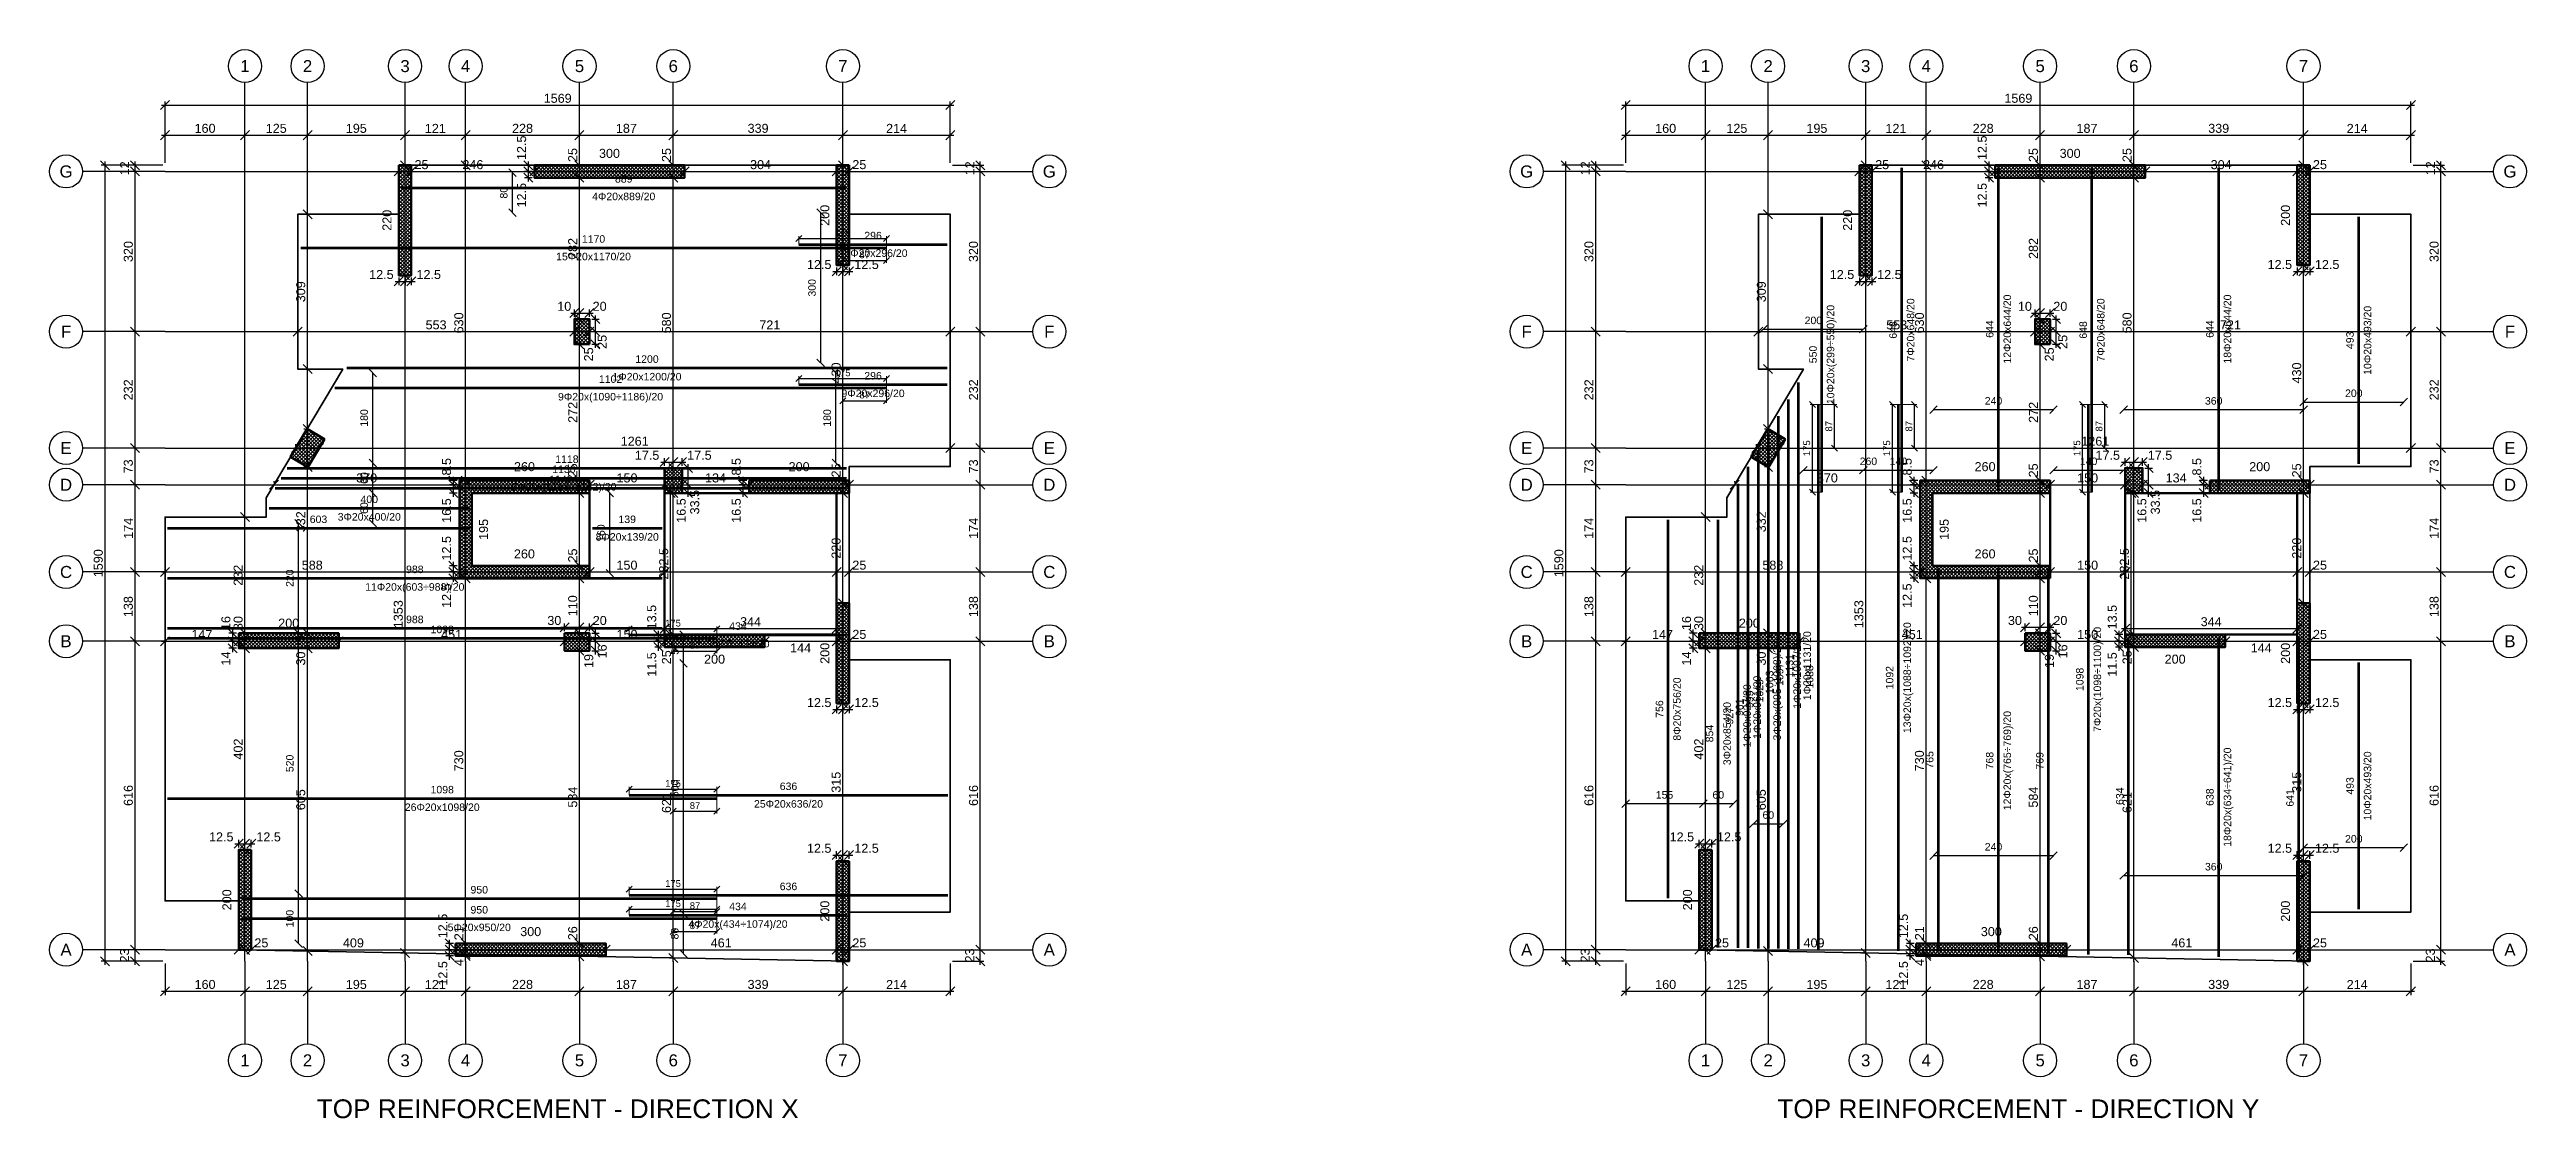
# Model space of a CAD drawing. Header units: millimetres. Extents: x -231 to 4719, y -2977 to 4533.
# Drawn here: x -231 to 4719, y -2977 to -842 of the extents above; entities that cross this region are included whole.
import ezdxf
from ezdxf.enums import TextEntityAlignment as Align

# ---------------------------------------------------------------- set-up
doc = ezdxf.new("R2010")
doc.units = ezdxf.units.MM
for name, color, linetype, lineweight in [('COLUMN', 4, 'Continuous', 50), ('OPENING', 90, 'Continuous', 50), ('SLAB', 3, 'Continuous', 35), ('WALL', 1, 'Continuous', 50)]:
    doc.layers.add(name, color=color, linetype=linetype, lineweight=lineweight)
for name, color, linetype in [('FW_AXIS', 7, 'Continuous'), ('FW_COLUMN_HATCH', 8, 'Continuous'), ('FW_DIM', 7, 'Continuous'), ('FW_WALL_HATCH', 8, 'Continuous'), ('REB_NOTES', 7, 'Continuous'), ('REB_TOP_MESH_X', 5, 'Continuous'), ('REB_TOP_MESH_X_AXDIM', 5, 'Continuous'), ('REB_TOP_MESH_X_LAP', 5, 'Continuous'), ('REB_TOP_MESH_X_RANGE', 5, 'Continuous'), ('REB_TOP_MESH_X_TEXT', 5, 'Continuous'), ('REB_TOP_MESH_Y', 5, 'Continuous'), ('REB_TOP_MESH_Y_AXDIM', 5, 'Continuous'), ('REB_TOP_MESH_Y_LAP', 5, 'Continuous'), ('REB_TOP_MESH_Y_RANGE', 5, 'Continuous'), ('REB_TOP_MESH_Y_TEXT', 5, 'Continuous')]:
    doc.layers.add(name, color=color, linetype=linetype)
doc.styles.add('REBAR_TXT', font='arial.ttf')
doc.styles.get("Standard").update_dxf_attribs({"font": 'arial.ttf'})
doc.dimstyles.new('FW_DIM', dxfattribs={"dimtxt": 18, "dimasz": 9, "dimexe": 7.5, "dimexo": 4.5, "dimgap": 4.5, "dimtad": 1, "dimdec": 0, "dimtxsty": 'Standard', "dimtsz": 9, "dimcen": 2.5, "dimdle": 7.5, "dimclrd": 256, "dimclre": 256, "dimclrt": 7, "dimazin": 3, "dimtfac": 1, "dimtmove": 2, "dimatfit": 3})
doc.dimstyles.new('REBAR LAP', dxfattribs={"dimtxt": 13.5, "dimasz": 2.5, "dimexe": 4.5, "dimexo": 0, "dimgap": 4.5, "dimtad": 1, "dimdec": 0, "dimtxsty": 'Standard', "dimtsz": 6, "dimcen": 2.5, "dimclrd": 6, "dimclre": 6, "dimclrt": 7, "dimazin": 3, "dimtfac": 1, "dimtmove": 2, "dimatfit": 3, "dimlwd": 25, "dimlwe": 18})
doc.dimstyles.new('REBAR M-200', dxfattribs={"dimtxt": 15, "dimasz": 15, "dimexe": 25, "dimexo": 12.5, "dimgap": 10, "dimtad": 1, "dimdec": 0, "dimtxsty": 'Standard', "dimblk": 'NONE', "dimcen": 50, "dimse1": 1, "dimse2": 1, "dimclrd": 6, "dimclre": 6, "dimclrt": 7, "dimazin": 3, "dimtfac": 1, "dimtmove": 2, "dimatfit": 3, "dimldrblk": 'NONE', "dimlwd": 53})
doc.dimstyles.new('REBAR RANGE', dxfattribs={"dimtxt": 15, "dimasz": 2.5, "dimexe": 0, "dimexo": 0, "dimgap": 10, "dimtad": 1, "dimdec": 0, "dimtxsty": 'Standard', "dimtsz": 7.5, "dimcen": 2.5, "dimse1": 1, "dimse2": 1, "dimclrd": 6, "dimclre": 6, "dimclrt": 7, "dimazin": 3, "dimtfac": 1, "dimtmove": 2, "dimatfit": 3, "dimlwd": 25})

msp = doc.modelspace()

# ---------------------------------------------------------------- texts
at = {"layer": 'FW_AXIS', "color": 7, "style": 'REBAR_TXT'}
for s, p in [('1', (159.5, -874.7)), ('2', (284.6, -874.7)), ('3', (479.5, -874.7)), ('4', (600.5, -874.7)), ('5', (828.1, -874.7)), ('6', (1015.5, -874.7)), ('7', (1354.5, -874.7)), ('1', (3078.5, -874.7)), ('2', (3203.6, -874.7)), ('3', (3398.5, -874.7)), ('4', (3519.6, -874.7)), ('5', (3747.2, -874.7)), ('6', (3934.5, -874.7)), ('7', (4273.5, -874.7)), ('G', (-198, -1085.2)), ('G', (1767, -1085.2)), ('G', (2721, -1085.2)), ('G', (4686.1, -1085.2)), ('F', (-198, -1405.2)), ('F', (1767, -1405.2)), ('F', (2721, -1405.2)), ('F', (4686.1, -1405.2)), ('E', (-198, -1637.6)), ('E', (1767, -1637.6)), ('E', (2721, -1637.6)), ('E', (4686.1, -1637.6)), ('D', (-198, -1711)), ('D', (1767, -1711)), ('D', (2721, -1711)), ('D', (4686.1, -1711)), ('C', (-198, -1885.2)), ('C', (1767, -1885.2)), ('C', (2721, -1885.2)), ('C', (4686.1, -1885.2)), ('B', (-198, -2023.5)), ('B', (1767, -2023.5)), ('B', (2721, -2023.5)), ('B', (4686.1, -2023.5)), ('A', (-198, -2639.7)), ('A', (1767, -2639.7)), ('A', (2721, -2639.7)), ('A', (4686.1, -2639.7)), ('1', (159.5, -2860.7)), ('2', (284.6, -2860.7)), ('3', (479.5, -2860.7)), ('4', (600.5, -2860.7)), ('5', (828.1, -2860.7)), ('6', (1015.5, -2860.7)), ('7', (1354.5, -2860.7)), ('1', (3078.5, -2860.7)), ('2', (3203.6, -2860.7)), ('3', (3398.5, -2860.7)), ('4', (3519.6, -2860.7)), ('5', (3747.2, -2860.7)), ('6', (3934.5, -2860.7)), ('7', (4273.5, -2860.7))]:
    msp.add_text(s, height=24, dxfattribs=at).set_placement(p, align=Align.MIDDLE_CENTER)
at = {"layer": 'REB_NOTES', "color": 7, "style": 'REBAR_TXT'}
for s, p in [('TOP REINFORCEMENT - DIRECTION X', (784.5, -2938.7)), ('TOP REINFORCEMENT - DIRECTION Y', (3703.6, -2938.7))]:
    msp.add_text(s, height=37.5, dxfattribs=at).set_placement(p, align=Align.TOP_CENTER)
at = {"layer": 'REB_TOP_MESH_X_TEXT', "color": 7, "style": 'REBAR_TXT'}
for s, p in [('4Φ20x889/20', (916.5, -1127.6)), ('15Φ20x1170/20', (856.2, -1247.6)), ('15Φ20x296/20', (1414.8, -1240.9)), ('9Φ20x(1090÷1186)/20', (890.2, -1527.6)), ('1Φ20x1200/20', (963, -1487.6)), ('9Φ20x296/20', (1414.8, -1520.9)), ('3Φ20x(1118÷1142)/20', (797, -1707.6)), ('3Φ20x400/20', (408, -1767.6)), ('8Φ20x139/20', (923.5, -1807.6)), ('11Φ20x(603÷988)/20', (499, -1907.6)), ('3Φ20x434/20', (1144.8, -2020.9)), ('26Φ20x1098/20', (553.8, -2347.6)), ('25Φ20x636/20', (1245.8, -2340.9)), ('5Φ20x950/20', (627.8, -2587.6)), ('4Φ20x(434÷1074)/20', (1144.8, -2580.9))]:
    msp.add_text(s, height=15, dxfattribs=at).set_placement(p, align=Align.TOP_CENTER)
at = {"layer": 'REB_TOP_MESH_Y_TEXT', "color": 7, "style": 'REBAR_TXT'}
for s, p in [('12Φ20x644/20', (3674, -1400)), ('18Φ20x644/20', (4114, -1400)), ('10Φ20x(299÷550)/20', (3320.8, -1450.8)), ('7Φ20x648/20', (3480.8, -1401.8)), ('7Φ20x648/20', (3860.8, -1401.8)), ('10Φ20x493/20', (4394, -1422.5)), ('3Φ20x(995÷1063)/20', (3214, -2122.5)), ('1Φ20x1097/20', (3254, -2089.5)), ('1Φ20x1131/20', (3274, -2072.5)), ('13Φ20x(1088÷1092)/20', (3474, -2096.3)), ('7Φ20x(1098÷1100)/20', (3854, -2099.8)), ('8Φ20x756/20', (3014, -2159)), ('1Φ20x927/20', (3154, -2172.5)), ('1Φ20x961/20', (3174, -2155.5)), ('3Φ20x854/20', (3114, -2208)), ('12Φ20x(765÷769)/20', (3674, -2262)), ('18Φ20x(634÷641)/20', (4114, -2335)), ('10Φ20x493/20', (4394, -2312.5))]:
    msp.add_text(s, height=15, rotation=90, dxfattribs=at).set_placement(p, align=Align.TOP_CENTER)

# ---------------------------------------------------------------- blocks, each defined once
blk = doc.blocks.new('*D547')
at = {"color": 6, "lineweight": 53}
blk.add_line((5, -2337.6), (1102.5, -2337.6), dxfattribs=at)
at = {"layer": 'Defpoints'}
for p in [(5, -2337.6), (5, -2337.6), (1102.5, -2337.6)]:
    blk.add_point(p, dxfattribs=at)
at = {"layer": 'REB_TOP_MESH_X', "color": 7, "insert": (553.8, -2320.1), "char_height": 15, "attachment_point": 5}
blk.add_mtext('1098', dxfattribs=at)
blk = doc.blocks.new('_NONE')
blk = doc.blocks.new('*D548')
at = {"color": 6, "lineweight": 53}
blk.add_line((927.5, -2330.9), (1564, -2330.9), dxfattribs=at)
at = {"layer": 'Defpoints'}
for p in [(927.5, -2330.9), (927.5, -2330.9), (1564, -2330.9)]:
    blk.add_point(p, dxfattribs=at)
at = {"layer": 'REB_TOP_MESH_X', "color": 7, "insert": (1245.8, -2313.4), "char_height": 15, "attachment_point": 5}
blk.add_mtext('636', dxfattribs=at)
blk = doc.blocks.new('_OBLIQUE')
at = {"color": 0, "linetype": 'BYBLOCK'}
blk.add_line((-0.5, -0.5), (0.5, 0.5), dxfattribs=at)
blk = doc.blocks.new('*D549')
at = {"color": 6, "lineweight": 18}
for p, q in [((927.5, -2330.9), (927.5, -2314.4)), ((1102.5, -2337.6), (1102.5, -2314.4))]:
    blk.add_line(p, q, dxfattribs=at)
at = {"color": 6, "lineweight": 25}
blk.add_line((927.5, -2318.9), (1102.5, -2318.9), dxfattribs=at)
at = {"layer": 'Defpoints'}
for p in [(927.5, -2318.9), (927.5, -2330.9), (1102.5, -2337.6)]:
    blk.add_point(p, dxfattribs=at)
at = {"layer": 'REB_TOP_MESH_X_LAP', "color": 6, "xscale": 12, "yscale": 12}
for p in [(927.5, -2318.9), (1102.5, -2318.9)]:
    blk.add_blockref('_OBLIQUE', p, dxfattribs=at)
at = {"layer": 'REB_TOP_MESH_X_LAP', "color": 7, "insert": (1015, -2307.6), "char_height": 13.5, "attachment_point": 5}
blk.add_mtext('175', dxfattribs=at)
blk = doc.blocks.new('*D550')
at = {"color": 6, "lineweight": 18}
for p, q in [((1015.5, -2337.6), (1015.5, -2367.6)), ((1102.5, -2337.6), (1102.5, -2367.6))]:
    blk.add_line(p, q, dxfattribs=at)
at = {"color": 6, "lineweight": 25}
blk.add_line((1015.5, -2363.1), (1102.5, -2363.1), dxfattribs=at)
at = {"layer": 'Defpoints'}
for p in [(1015.5, -2337.6), (1015.5, -2363.1), (1102.5, -2337.6)]:
    blk.add_point(p, dxfattribs=at)
at = {"layer": 'REB_TOP_MESH_X_AXDIM', "color": 6, "xscale": 12, "yscale": 12}
for p in [(1015.5, -2363.1), (1102.5, -2363.1)]:
    blk.add_blockref('_OBLIQUE', p, dxfattribs=at)
at = {"layer": 'REB_TOP_MESH_X_AXDIM', "color": 7, "insert": (1059, -2351.9), "char_height": 13.5, "attachment_point": 5}
blk.add_mtext('87', dxfattribs=at)
blk = doc.blocks.new('*D551')
at = {"color": 6, "lineweight": 53}
blk.add_line((271, -1237.6), (1441.5, -1237.6), dxfattribs=at)
at = {"layer": 'Defpoints'}
for p in [(271, -1237.6), (271, -1237.6), (1441.5, -1237.6)]:
    blk.add_point(p, dxfattribs=at)
at = {"layer": 'REB_TOP_MESH_X', "color": 7, "insert": (856.2, -1220.1), "char_height": 15, "attachment_point": 5}
blk.add_mtext('1170', dxfattribs=at)
blk = doc.blocks.new('*D552')
at = {"color": 6, "lineweight": 53}
blk.add_line((1266.5, -1230.9), (1563, -1230.9), dxfattribs=at)
at = {"layer": 'Defpoints'}
for p in [(1266.5, -1230.9), (1266.5, -1230.9), (1563, -1230.9)]:
    blk.add_point(p, dxfattribs=at)
at = {"layer": 'REB_TOP_MESH_X', "color": 7, "insert": (1414.8, -1213.4), "char_height": 15, "attachment_point": 5}
blk.add_mtext('296', dxfattribs=at)
blk = doc.blocks.new('*D553')
at = {"color": 6, "lineweight": 18}
for p, q in [((1266.5, -1230.9), (1266.5, -1214.4)), ((1441.5, -1237.6), (1441.5, -1214.4))]:
    blk.add_line(p, q, dxfattribs=at)
at = {"color": 6, "lineweight": 25}
blk.add_line((1266.5, -1218.9), (1441.5, -1218.9), dxfattribs=at)
at = {"layer": 'Defpoints'}
for p in [(1266.5, -1218.9), (1266.5, -1230.9), (1441.5, -1237.6)]:
    blk.add_point(p, dxfattribs=at)
at = {"layer": 'REB_TOP_MESH_X_LAP', "color": 6, "xscale": 12, "yscale": 12}
for p in [(1266.5, -1218.9), (1441.5, -1218.9)]:
    blk.add_blockref('_OBLIQUE', p, dxfattribs=at)
at = {"layer": 'REB_TOP_MESH_X_LAP', "color": 7, "insert": (1354, -1207.6), "char_height": 13.5, "attachment_point": 5}
blk.add_mtext('175', dxfattribs=at)
blk = doc.blocks.new('*D554')
at = {"color": 6, "lineweight": 18}
for p, q in [((1354.5, -1237.6), (1354.5, -1267.6)), ((1441.5, -1237.6), (1441.5, -1267.6))]:
    blk.add_line(p, q, dxfattribs=at)
at = {"color": 6, "lineweight": 25}
blk.add_line((1354.5, -1263.1), (1441.5, -1263.1), dxfattribs=at)
at = {"layer": 'Defpoints'}
for p in [(1354.5, -1237.6), (1354.5, -1263.1), (1441.5, -1237.6)]:
    blk.add_point(p, dxfattribs=at)
at = {"layer": 'REB_TOP_MESH_X_AXDIM', "color": 6, "xscale": 12, "yscale": 12}
for p in [(1354.5, -1263.1), (1441.5, -1263.1)]:
    blk.add_blockref('_OBLIQUE', p, dxfattribs=at)
at = {"layer": 'REB_TOP_MESH_X_AXDIM', "color": 7, "insert": (1398, -1251.9), "char_height": 13.5, "attachment_point": 5}
blk.add_mtext('87', dxfattribs=at)
blk = doc.blocks.new('*D555')
at = {"color": 6, "lineweight": 53}
blk.add_line((339, -1517.6), (1441.5, -1517.6), dxfattribs=at)
at = {"layer": 'Defpoints'}
for p in [(339, -1517.6), (339, -1517.6), (1441.5, -1517.6)]:
    blk.add_point(p, dxfattribs=at)
at = {"layer": 'REB_TOP_MESH_X', "color": 7, "insert": (890.2, -1500.1), "char_height": 15, "attachment_point": 5}
blk.add_mtext('1102', dxfattribs=at)
blk = doc.blocks.new('*D556')
at = {"color": 6, "lineweight": 53}
blk.add_line((1266.5, -1510.9), (1563, -1510.9), dxfattribs=at)
at = {"layer": 'Defpoints'}
for p in [(1266.5, -1510.9), (1266.5, -1510.9), (1563, -1510.9)]:
    blk.add_point(p, dxfattribs=at)
at = {"layer": 'REB_TOP_MESH_X', "color": 7, "insert": (1414.8, -1493.4), "char_height": 15, "attachment_point": 5}
blk.add_mtext('296', dxfattribs=at)
blk = doc.blocks.new('*D557')
at = {"color": 6, "lineweight": 18}
for p, q in [((1266.5, -1510.9), (1266.5, -1494.4)), ((1441.5, -1517.6), (1441.5, -1494.4))]:
    blk.add_line(p, q, dxfattribs=at)
at = {"color": 6, "lineweight": 25}
blk.add_line((1266.5, -1498.9), (1441.5, -1498.9), dxfattribs=at)
at = {"layer": 'Defpoints'}
for p in [(1266.5, -1498.9), (1266.5, -1510.9), (1441.5, -1517.6)]:
    blk.add_point(p, dxfattribs=at)
at = {"layer": 'REB_TOP_MESH_X_LAP', "color": 6, "xscale": 12, "yscale": 12}
for p in [(1266.5, -1498.9), (1441.5, -1498.9)]:
    blk.add_blockref('_OBLIQUE', p, dxfattribs=at)
at = {"layer": 'REB_TOP_MESH_X_LAP', "color": 7, "insert": (1354, -1487.6), "char_height": 13.5, "attachment_point": 5}
blk.add_mtext('175', dxfattribs=at)
blk = doc.blocks.new('*D558')
at = {"color": 6, "lineweight": 18}
for p, q in [((1354.5, -1517.6), (1354.5, -1547.6)), ((1441.5, -1517.6), (1441.5, -1547.6))]:
    blk.add_line(p, q, dxfattribs=at)
at = {"color": 6, "lineweight": 25}
blk.add_line((1354.5, -1543.1), (1441.5, -1543.1), dxfattribs=at)
at = {"layer": 'Defpoints'}
for p in [(1354.5, -1517.6), (1441.5, -1517.6), (1354.5, -1543.1)]:
    blk.add_point(p, dxfattribs=at)
at = {"layer": 'REB_TOP_MESH_X_AXDIM', "color": 6, "xscale": 12, "yscale": 12}
for p in [(1354.5, -1543.1), (1441.5, -1543.1)]:
    blk.add_blockref('_OBLIQUE', p, dxfattribs=at)
at = {"layer": 'REB_TOP_MESH_X_AXDIM', "color": 7, "insert": (1398, -1531.9), "char_height": 13.5, "attachment_point": 5}
blk.add_mtext('87', dxfattribs=at)
blk = doc.blocks.new('*D559')
at = {"color": 6, "lineweight": 53}
blk.add_line((153, -2577.6), (1102.5, -2577.6), dxfattribs=at)
at = {"layer": 'Defpoints'}
for p in [(153, -2577.6), (153, -2577.6), (1102.5, -2577.6)]:
    blk.add_point(p, dxfattribs=at)
at = {"layer": 'REB_TOP_MESH_X', "color": 7, "insert": (627.8, -2560.1), "char_height": 15, "attachment_point": 5}
blk.add_mtext('950', dxfattribs=at)
blk = doc.blocks.new('*D560')
at = {"color": 6, "lineweight": 53}
blk.add_line((927.5, -2570.9), (1362, -2570.9), dxfattribs=at)
at = {"layer": 'Defpoints'}
for p in [(927.5, -2570.9), (927.5, -2570.9), (1362, -2570.9)]:
    blk.add_point(p, dxfattribs=at)
at = {"layer": 'REB_TOP_MESH_X', "color": 7, "insert": (1144.8, -2553.4), "char_height": 15, "attachment_point": 5}
blk.add_mtext('434', dxfattribs=at)
blk = doc.blocks.new('*D561')
at = {"color": 6, "lineweight": 18}
for p, q in [((927.5, -2570.9), (927.5, -2554.4)), ((1102.5, -2577.6), (1102.5, -2554.4))]:
    blk.add_line(p, q, dxfattribs=at)
at = {"color": 6, "lineweight": 25}
blk.add_line((927.5, -2558.9), (1102.5, -2558.9), dxfattribs=at)
at = {"layer": 'Defpoints'}
for p in [(927.5, -2558.9), (927.5, -2570.9), (1102.5, -2577.6)]:
    blk.add_point(p, dxfattribs=at)
at = {"layer": 'REB_TOP_MESH_X_LAP', "color": 6, "xscale": 12, "yscale": 12}
for p in [(927.5, -2558.9), (1102.5, -2558.9)]:
    blk.add_blockref('_OBLIQUE', p, dxfattribs=at)
at = {"layer": 'REB_TOP_MESH_X_LAP', "color": 7, "insert": (1015, -2547.6), "char_height": 13.5, "attachment_point": 5}
blk.add_mtext('175', dxfattribs=at)
blk = doc.blocks.new('*D562')
at = {"color": 6, "lineweight": 18}
for p, q in [((1015.5, -2577.6), (1015.5, -2607.6)), ((1102.5, -2577.6), (1102.5, -2607.6))]:
    blk.add_line(p, q, dxfattribs=at)
at = {"color": 6, "lineweight": 25}
blk.add_line((1015.5, -2603.1), (1102.5, -2603.1), dxfattribs=at)
at = {"layer": 'Defpoints'}
for p in [(1015.5, -2577.6), (1015.5, -2603.1), (1102.5, -2577.6)]:
    blk.add_point(p, dxfattribs=at)
at = {"layer": 'REB_TOP_MESH_X_AXDIM', "color": 6, "xscale": 12, "yscale": 12}
for p in [(1015.5, -2603.1), (1102.5, -2603.1)]:
    blk.add_blockref('_OBLIQUE', p, dxfattribs=at)
at = {"layer": 'REB_TOP_MESH_X_AXDIM', "color": 7, "insert": (1059, -2591.9), "char_height": 13.5, "attachment_point": 5}
blk.add_mtext('87', dxfattribs=at)
blk = doc.blocks.new('*D563')
at = {"color": 6, "lineweight": 53}
blk.add_line((5, -2017.6), (1102.5, -2017.6), dxfattribs=at)
at = {"layer": 'Defpoints'}
for p in [(5, -2017.6), (5, -2017.6), (1102.5, -2017.6)]:
    blk.add_point(p, dxfattribs=at)
at = {"layer": 'REB_TOP_MESH_X', "color": 7, "insert": (553.8, -2000.1), "char_height": 15, "attachment_point": 5}
blk.add_mtext('1098', dxfattribs=at)
blk = doc.blocks.new('*D564')
at = {"color": 6, "lineweight": 53}
blk.add_line((927.5, -2010.9), (1362, -2010.9), dxfattribs=at)
at = {"layer": 'Defpoints'}
for p in [(927.5, -2010.9), (927.5, -2010.9), (1362, -2010.9)]:
    blk.add_point(p, dxfattribs=at)
at = {"layer": 'REB_TOP_MESH_X', "color": 7, "insert": (1144.8, -1993.4), "char_height": 15, "attachment_point": 5}
blk.add_mtext('434', dxfattribs=at)
blk = doc.blocks.new('*D565')
at = {"color": 6, "lineweight": 18}
for p, q in [((927.5, -2010.9), (927.5, -1994.4)), ((1102.5, -2017.6), (1102.5, -1994.4))]:
    blk.add_line(p, q, dxfattribs=at)
at = {"color": 6, "lineweight": 25}
blk.add_line((927.5, -1998.9), (1102.5, -1998.9), dxfattribs=at)
at = {"layer": 'Defpoints'}
for p in [(927.5, -1998.9), (927.5, -2010.9), (1102.5, -2017.6)]:
    blk.add_point(p, dxfattribs=at)
at = {"layer": 'REB_TOP_MESH_X_LAP', "color": 6, "xscale": 12, "yscale": 12}
for p in [(927.5, -1998.9), (1102.5, -1998.9)]:
    blk.add_blockref('_OBLIQUE', p, dxfattribs=at)
at = {"layer": 'REB_TOP_MESH_X_LAP', "color": 7, "insert": (1015, -1987.6), "char_height": 13.5, "attachment_point": 5}
blk.add_mtext('175', dxfattribs=at)
blk = doc.blocks.new('*D566')
at = {"color": 6, "lineweight": 18}
for p, q in [((1015.5, -2017.6), (1015.5, -2047.6)), ((1102.5, -2017.6), (1102.5, -2047.6))]:
    blk.add_line(p, q, dxfattribs=at)
at = {"color": 6, "lineweight": 25}
blk.add_line((1015.5, -2043.1), (1102.5, -2043.1), dxfattribs=at)
at = {"layer": 'Defpoints'}
for p in [(1015.5, -2017.6), (1102.5, -2017.6), (1015.5, -2043.1)]:
    blk.add_point(p, dxfattribs=at)
at = {"layer": 'REB_TOP_MESH_X_AXDIM', "color": 6, "xscale": 12, "yscale": 12}
for p in [(1015.5, -2043.1), (1102.5, -2043.1)]:
    blk.add_blockref('_OBLIQUE', p, dxfattribs=at)
at = {"layer": 'REB_TOP_MESH_X_AXDIM', "color": 7, "insert": (1059, -2031.9), "char_height": 13.5, "attachment_point": 5}
blk.add_mtext('87', dxfattribs=at)
blk = doc.blocks.new('*D567')
at = {"color": 6, "lineweight": 53}
blk.add_line((153, -2537.6), (1102.5, -2537.6), dxfattribs=at)
at = {"layer": 'Defpoints'}
for p in [(153, -2537.6), (153, -2537.6), (1102.5, -2537.6)]:
    blk.add_point(p, dxfattribs=at)
at = {"layer": 'REB_TOP_MESH_X', "color": 7, "insert": (627.8, -2520.1), "char_height": 15, "attachment_point": 5}
blk.add_mtext('950', dxfattribs=at)
blk = doc.blocks.new('*D568')
at = {"color": 6, "lineweight": 53}
blk.add_line((927.5, -2530.9), (1564, -2530.9), dxfattribs=at)
at = {"layer": 'Defpoints'}
for p in [(927.5, -2530.9), (927.5, -2530.9), (1564, -2530.9)]:
    blk.add_point(p, dxfattribs=at)
at = {"layer": 'REB_TOP_MESH_X', "color": 7, "insert": (1245.8, -2513.4), "char_height": 15, "attachment_point": 5}
blk.add_mtext('636', dxfattribs=at)
blk = doc.blocks.new('*D569')
at = {"color": 6, "lineweight": 18}
for p, q in [((927.5, -2530.9), (927.5, -2514.4)), ((1102.5, -2537.6), (1102.5, -2514.4))]:
    blk.add_line(p, q, dxfattribs=at)
at = {"color": 6, "lineweight": 25}
blk.add_line((927.5, -2518.9), (1102.5, -2518.9), dxfattribs=at)
at = {"layer": 'Defpoints'}
for p in [(927.5, -2518.9), (927.5, -2530.9), (1102.5, -2537.6)]:
    blk.add_point(p, dxfattribs=at)
at = {"layer": 'REB_TOP_MESH_X_LAP', "color": 6, "xscale": 12, "yscale": 12}
for p in [(927.5, -2518.9), (1102.5, -2518.9)]:
    blk.add_blockref('_OBLIQUE', p, dxfattribs=at)
at = {"layer": 'REB_TOP_MESH_X_LAP', "color": 7, "insert": (1015, -2507.6), "char_height": 13.5, "attachment_point": 5}
blk.add_mtext('175', dxfattribs=at)
blk = doc.blocks.new('*D570')
at = {"color": 6, "lineweight": 18}
for p, q in [((1015.5, -2537.6), (1015.5, -2567.6)), ((1102.5, -2537.6), (1102.5, -2567.6))]:
    blk.add_line(p, q, dxfattribs=at)
at = {"color": 6, "lineweight": 25}
blk.add_line((1015.5, -2563.1), (1102.5, -2563.1), dxfattribs=at)
at = {"layer": 'Defpoints'}
for p in [(1015.5, -2537.6), (1015.5, -2563.1), (1102.5, -2537.6)]:
    blk.add_point(p, dxfattribs=at)
at = {"layer": 'REB_TOP_MESH_X_AXDIM', "color": 6, "xscale": 12, "yscale": 12}
for p in [(1015.5, -2563.1), (1102.5, -2563.1)]:
    blk.add_blockref('_OBLIQUE', p, dxfattribs=at)
at = {"layer": 'REB_TOP_MESH_X_AXDIM', "color": 7, "insert": (1059, -2551.9), "char_height": 13.5, "attachment_point": 5}
blk.add_mtext('87', dxfattribs=at)
blk = doc.blocks.new('*D571')
at = {"color": 6, "lineweight": 25}
blk.add_line((266.8, -2527.6), (266.8, -2007.6), dxfattribs=at)
at = {"layer": 'Defpoints'}
for p in [(266.8, -2007.6), (266.8, -2527.6), (266.8, -2527.6)]:
    blk.add_point(p, dxfattribs=at)
at = {"layer": 'REB_TOP_MESH_X_RANGE', "color": 6, "xscale": 15, "yscale": 15, "rotation": 90}
for p in [(266.8, -2007.6), (266.8, -2527.6)]:
    blk.add_blockref('_OBLIQUE', p, dxfattribs=at)
at = {"layer": 'REB_TOP_MESH_X_RANGE', "color": 7, "insert": (249.2, -2267.6), "char_height": 15, "attachment_point": 5, "rotation": 90}
blk.add_mtext('520', dxfattribs=at)
blk = doc.blocks.new('*D572')
at = {"color": 6, "lineweight": 25}
blk.add_line((1036.1, -2567.6), (1036.1, -2067.6), dxfattribs=at)
at = {"layer": 'Defpoints'}
for p in [(1036.1, -2067.6), (1036.1, -2567.6), (1036.1, -2567.6)]:
    blk.add_point(p, dxfattribs=at)
at = {"layer": 'REB_TOP_MESH_X_RANGE', "color": 6, "xscale": 15, "yscale": 15, "rotation": 90}
for p in [(1036.1, -2067.6), (1036.1, -2567.6)]:
    blk.add_blockref('_OBLIQUE', p, dxfattribs=at)
at = {"layer": 'REB_TOP_MESH_X_RANGE', "color": 7, "insert": (1018.6, -2317.6), "char_height": 15, "attachment_point": 5, "rotation": 90}
blk.add_mtext('500', dxfattribs=at)
blk = doc.blocks.new('*D573')
at = {"color": 6, "lineweight": 25}
blk.add_line((1310.2, -1467.6), (1310.2, -1167.6), dxfattribs=at)
at = {"layer": 'Defpoints'}
for p in [(1310.2, -1167.6), (1310.2, -1467.6), (1310.2, -1467.6)]:
    blk.add_point(p, dxfattribs=at)
at = {"layer": 'REB_TOP_MESH_X_RANGE', "color": 6, "xscale": 15, "yscale": 15, "rotation": 90}
for p in [(1310.2, -1167.6), (1310.2, -1467.6)]:
    blk.add_blockref('_OBLIQUE', p, dxfattribs=at)
at = {"layer": 'REB_TOP_MESH_X_RANGE', "color": 7, "insert": (1292.8, -1317.6), "char_height": 15, "attachment_point": 5, "rotation": 90}
blk.add_mtext('300', dxfattribs=at)
blk = doc.blocks.new('*D574')
at = {"color": 6, "lineweight": 25}
blk.add_line((1310.2, -1467.6), (1310.2, -1167.6), dxfattribs=at)
at = {"layer": 'Defpoints'}
for p in [(1310.2, -1167.6), (1310.2, -1467.6), (1310.2, -1467.6)]:
    blk.add_point(p, dxfattribs=at)
at = {"layer": 'REB_TOP_MESH_X_RANGE', "color": 6, "xscale": 15, "yscale": 15, "rotation": 90}
for p in [(1310.2, -1167.6), (1310.2, -1467.6)]:
    blk.add_blockref('_OBLIQUE', p, dxfattribs=at)
at = {"layer": 'REB_TOP_MESH_X_RANGE', "color": 7, "insert": (1292.8, -1317.6), "char_height": 15, "attachment_point": 5, "rotation": 90}
blk.add_mtext('300', dxfattribs=at)
blk = doc.blocks.new('*D575')
at = {"color": 6, "lineweight": 25}
blk.add_line((266.8, -2007.6), (266.8, -1787.6), dxfattribs=at)
at = {"layer": 'Defpoints'}
for p in [(266.8, -1787.6), (266.8, -2007.6), (266.8, -2007.6)]:
    blk.add_point(p, dxfattribs=at)
at = {"layer": 'REB_TOP_MESH_X_RANGE', "color": 6, "xscale": 15, "yscale": 15, "rotation": 90}
for p in [(266.8, -1787.6), (266.8, -2007.6)]:
    blk.add_blockref('_OBLIQUE', p, dxfattribs=at)
at = {"layer": 'REB_TOP_MESH_X_RANGE', "color": 7, "insert": (249.2, -1897.6), "char_height": 15, "attachment_point": 5, "rotation": 90}
blk.add_mtext('220', dxfattribs=at)
blk = doc.blocks.new('*D576')
at = {"color": 6, "lineweight": 53}
blk.add_line((5, -1897.6), (993, -1897.6), dxfattribs=at)
at = {"layer": 'Defpoints'}
for p in [(5, -1897.6), (5, -1897.6), (993, -1897.6)]:
    blk.add_point(p, dxfattribs=at)
at = {"layer": 'REB_TOP_MESH_X', "color": 7, "insert": (499, -1880.1), "char_height": 15, "attachment_point": 5}
blk.add_mtext('988', dxfattribs=at)
blk = doc.blocks.new('*D577')
at = {"color": 6, "lineweight": 53}
blk.add_line((5, -1997.6), (993, -1997.6), dxfattribs=at)
at = {"layer": 'Defpoints'}
for p in [(5, -1997.6), (5, -1997.6), (993, -1997.6)]:
    blk.add_point(p, dxfattribs=at)
at = {"layer": 'REB_TOP_MESH_X', "color": 7, "insert": (499, -1980.1), "char_height": 15, "attachment_point": 5}
blk.add_mtext('988', dxfattribs=at)
blk = doc.blocks.new('*D578')
at = {"color": 6, "lineweight": 53}
blk.add_line((5, -1797.6), (608, -1797.6), dxfattribs=at)
at = {"layer": 'Defpoints'}
for p in [(5, -1797.6), (5, -1797.6), (608, -1797.6)]:
    blk.add_point(p, dxfattribs=at)
at = {"layer": 'REB_TOP_MESH_X', "color": 7, "insert": (306.5, -1780.1), "char_height": 15, "attachment_point": 5}
blk.add_mtext('603', dxfattribs=at)
blk = doc.blocks.new('*D579')
at = {"color": 6, "lineweight": 25}
blk.add_line((1340.6, -1667.6), (1340.6, -1487.6), dxfattribs=at)
at = {"layer": 'Defpoints'}
for p in [(1340.6, -1487.6), (1340.6, -1667.6), (1340.6, -1667.6)]:
    blk.add_point(p, dxfattribs=at)
at = {"layer": 'REB_TOP_MESH_X_RANGE', "color": 6, "xscale": 15, "yscale": 15, "rotation": 90}
for p in [(1340.6, -1487.6), (1340.6, -1667.6)]:
    blk.add_blockref('_OBLIQUE', p, dxfattribs=at)
at = {"layer": 'REB_TOP_MESH_X_RANGE', "color": 7, "insert": (1323.1, -1577.6), "char_height": 15, "attachment_point": 5, "rotation": 90}
blk.add_mtext('180', dxfattribs=at)
blk = doc.blocks.new('*D580')
at = {"color": 6, "lineweight": 25}
blk.add_line((415.2, -1667.6), (415.2, -1487.6), dxfattribs=at)
at = {"layer": 'Defpoints'}
for p in [(415.2, -1487.6), (415.2, -1667.6), (415.2, -1667.6)]:
    blk.add_point(p, dxfattribs=at)
at = {"layer": 'REB_TOP_MESH_X_RANGE', "color": 6, "xscale": 15, "yscale": 15, "rotation": 90}
for p in [(415.2, -1487.6), (415.2, -1667.6)]:
    blk.add_blockref('_OBLIQUE', p, dxfattribs=at)
at = {"layer": 'REB_TOP_MESH_X_RANGE', "color": 7, "insert": (397.8, -1577.6), "char_height": 15, "attachment_point": 5, "rotation": 90}
blk.add_mtext('180', dxfattribs=at)
blk = doc.blocks.new('*D581')
at = {"color": 6, "lineweight": 25}
blk.add_line((888.8, -1887.6), (888.8, -1727.6), dxfattribs=at)
at = {"layer": 'Defpoints'}
for p in [(888.8, -1727.6), (888.8, -1887.6), (888.8, -1887.6)]:
    blk.add_point(p, dxfattribs=at)
at = {"layer": 'REB_TOP_MESH_X_RANGE', "color": 6, "xscale": 15, "yscale": 15, "rotation": 90}
for p in [(888.8, -1727.6), (888.8, -1887.6)]:
    blk.add_blockref('_OBLIQUE', p, dxfattribs=at)
at = {"layer": 'REB_TOP_MESH_X_RANGE', "color": 7, "insert": (871.2, -1807.6), "char_height": 15, "attachment_point": 5, "rotation": 90}
blk.add_mtext('160', dxfattribs=at)
blk = doc.blocks.new('*D582')
at = {"color": 6, "lineweight": 53}
blk.add_line((854, -1797.6), (993, -1797.6), dxfattribs=at)
at = {"layer": 'Defpoints'}
for p in [(854, -1797.6), (854, -1797.6), (993, -1797.6)]:
    blk.add_point(p, dxfattribs=at)
at = {"layer": 'REB_TOP_MESH_X', "color": 7, "insert": (923.5, -1780.1), "char_height": 15, "attachment_point": 5}
blk.add_mtext('139', dxfattribs=at)
blk = doc.blocks.new('*D583')
at = {"color": 6, "lineweight": 25}
blk.add_line((266.8, -2627.6), (266.8, -2527.6), dxfattribs=at)
at = {"layer": 'Defpoints'}
for p in [(266.8, -2527.6), (266.8, -2627.6), (266.8, -2627.6)]:
    blk.add_point(p, dxfattribs=at)
at = {"layer": 'REB_TOP_MESH_X_RANGE', "color": 6, "xscale": 15, "yscale": 15, "rotation": 90}
for p in [(266.8, -2527.6), (266.8, -2627.6)]:
    blk.add_blockref('_OBLIQUE', p, dxfattribs=at)
at = {"layer": 'REB_TOP_MESH_X_RANGE', "color": 7, "insert": (249.2, -2577.6), "char_height": 15, "attachment_point": 5, "rotation": 90}
blk.add_mtext('100', dxfattribs=at)
blk = doc.blocks.new('*D584')
at = {"color": 6, "lineweight": 25}
blk.add_line((1036.1, -2647.6), (1036.1, -2567.6), dxfattribs=at)
at = {"layer": 'Defpoints'}
for p in [(1036.1, -2567.6), (1036.1, -2647.6), (1036.1, -2647.6)]:
    blk.add_point(p, dxfattribs=at)
at = {"layer": 'REB_TOP_MESH_X_RANGE', "color": 6, "xscale": 15, "yscale": 15, "rotation": 90}
for p in [(1036.1, -2567.6), (1036.1, -2647.6)]:
    blk.add_blockref('_OBLIQUE', p, dxfattribs=at)
at = {"layer": 'REB_TOP_MESH_X_RANGE', "color": 7, "insert": (1018.6, -2607.6), "char_height": 15, "attachment_point": 5, "rotation": 90}
blk.add_mtext('80', dxfattribs=at)
blk = doc.blocks.new('*D585')
at = {"color": 6, "lineweight": 25}
blk.add_line((694.2, -1167.6), (694.2, -1087.6), dxfattribs=at)
at = {"layer": 'Defpoints'}
for p in [(694.2, -1087.6), (694.2, -1167.6), (694.2, -1167.6)]:
    blk.add_point(p, dxfattribs=at)
at = {"layer": 'REB_TOP_MESH_X_RANGE', "color": 6, "xscale": 15, "yscale": 15, "rotation": 90}
for p in [(694.2, -1087.6), (694.2, -1167.6)]:
    blk.add_blockref('_OBLIQUE', p, dxfattribs=at)
at = {"layer": 'REB_TOP_MESH_X_RANGE', "color": 7, "insert": (676.8, -1127.6), "char_height": 15, "attachment_point": 5, "rotation": 90}
blk.add_mtext('80', dxfattribs=at)
blk = doc.blocks.new('*D586')
at = {"color": 6, "lineweight": 53}
blk.add_line((472, -1117.6), (1361, -1117.6), dxfattribs=at)
at = {"layer": 'Defpoints'}
for p in [(472, -1117.6), (472, -1117.6), (1361, -1117.6)]:
    blk.add_point(p, dxfattribs=at)
at = {"layer": 'REB_TOP_MESH_X', "color": 7, "insert": (916.5, -1100.1), "char_height": 15, "attachment_point": 5}
blk.add_mtext('889', dxfattribs=at)
blk = doc.blocks.new('*D587')
at = {"color": 6, "lineweight": 25}
blk.add_line((415.2, -1787.6), (415.2, -1727.6), dxfattribs=at)
at = {"layer": 'Defpoints'}
for p in [(415.2, -1727.6), (415.2, -1787.6), (415.2, -1787.6)]:
    blk.add_point(p, dxfattribs=at)
at = {"layer": 'REB_TOP_MESH_X_RANGE', "color": 6, "xscale": 15, "yscale": 15, "rotation": 90}
for p in [(415.2, -1727.6), (415.2, -1787.6)]:
    blk.add_blockref('_OBLIQUE', p, dxfattribs=at)
at = {"layer": 'REB_TOP_MESH_X_RANGE', "color": 7, "insert": (397.8, -1757.6), "char_height": 15, "attachment_point": 5, "rotation": 90}
blk.add_mtext('60', dxfattribs=at)
blk = doc.blocks.new('*D588')
at = {"color": 6, "lineweight": 53}
blk.add_line((208, -1757.6), (608, -1757.6), dxfattribs=at)
at = {"layer": 'Defpoints'}
for p in [(208, -1757.6), (208, -1757.6), (608, -1757.6)]:
    blk.add_point(p, dxfattribs=at)
at = {"layer": 'REB_TOP_MESH_X', "color": 7, "insert": (408, -1740.1), "char_height": 15, "attachment_point": 5}
blk.add_mtext('400', dxfattribs=at)
blk = doc.blocks.new('*D589')
at = {"color": 6, "lineweight": 25}
blk.add_line((1036.1, -2067.6), (1036.1, -2010.2), dxfattribs=at)
at = {"layer": 'Defpoints'}
for p in [(1036.1, -2010.2), (1036.1, -2067.6), (1036.1, -2067.6)]:
    blk.add_point(p, dxfattribs=at)
at = {"layer": 'REB_TOP_MESH_X_RANGE', "color": 6, "xscale": 15, "yscale": 15, "rotation": 90}
for p in [(1036.1, -2010.2), (1036.1, -2067.6)]:
    blk.add_blockref('_OBLIQUE', p, dxfattribs=at)
at = {"layer": 'REB_TOP_MESH_X_RANGE', "color": 7, "insert": (1018.6, -2038.9), "char_height": 15, "attachment_point": 5, "rotation": 90}
blk.add_mtext('57', dxfattribs=at)
blk = doc.blocks.new('*D590')
at = {"color": 6, "lineweight": 25}
blk.add_line((415.2, -1727.6), (415.2, -1667.6), dxfattribs=at)
at = {"layer": 'Defpoints'}
for p in [(415.2, -1667.6), (415.2, -1727.6), (415.2, -1727.6)]:
    blk.add_point(p, dxfattribs=at)
at = {"layer": 'REB_TOP_MESH_X_RANGE', "color": 6, "xscale": 15, "yscale": 15, "rotation": 90}
for p in [(415.2, -1667.6), (415.2, -1727.6)]:
    blk.add_blockref('_OBLIQUE', p, dxfattribs=at)
at = {"layer": 'REB_TOP_MESH_X_RANGE', "color": 7, "insert": (397.8, -1697.6), "char_height": 15, "attachment_point": 5, "rotation": 90}
blk.add_mtext('60', dxfattribs=at)
blk = doc.blocks.new('*D591')
at = {"color": 6, "lineweight": 53}
blk.add_line((232, -1697.6), (1362, -1697.6), dxfattribs=at)
at = {"layer": 'Defpoints'}
for p in [(232, -1697.6), (232, -1697.6), (1362, -1697.6)]:
    blk.add_point(p, dxfattribs=at)
at = {"layer": 'REB_TOP_MESH_X', "color": 7, "insert": (797, -1680.1), "char_height": 15, "attachment_point": 5}
blk.add_mtext('1130', dxfattribs=at)
blk = doc.blocks.new('*D592')
at = {"color": 6, "lineweight": 53}
blk.add_line((220, -1717.6), (1362, -1717.6), dxfattribs=at)
at = {"layer": 'Defpoints'}
for p in [(220, -1717.6), (220, -1717.6), (1362, -1717.6)]:
    blk.add_point(p, dxfattribs=at)
at = {"layer": 'REB_TOP_MESH_X', "color": 7, "insert": (791, -1700.1), "char_height": 15, "attachment_point": 5}
blk.add_mtext('1142', dxfattribs=at)
blk = doc.blocks.new('*D593')
at = {"color": 6, "lineweight": 53}
blk.add_line((244, -1677.6), (1362, -1677.6), dxfattribs=at)
at = {"layer": 'Defpoints'}
for p in [(244, -1677.6), (244, -1677.6), (1362, -1677.6)]:
    blk.add_point(p, dxfattribs=at)
at = {"layer": 'REB_TOP_MESH_X', "color": 7, "insert": (803, -1660.1), "char_height": 15, "attachment_point": 5}
blk.add_mtext('1118', dxfattribs=at)
blk = doc.blocks.new('*D594')
at = {"color": 6, "lineweight": 53}
blk.add_line((363, -1477.6), (1563, -1477.6), dxfattribs=at)
at = {"layer": 'Defpoints'}
for p in [(363, -1477.6), (363, -1477.6), (1563, -1477.6)]:
    blk.add_point(p, dxfattribs=at)
at = {"layer": 'REB_TOP_MESH_X', "color": 7, "insert": (963, -1460.1), "char_height": 15, "attachment_point": 5}
blk.add_mtext('1200', dxfattribs=at)
blk = doc.blocks.new('*D595')
for p, q in [((576.1, -2639.7), (561.1, -2639.7)), ((576.1, -2652.2), (561.1, -2652.2)), ((568.6, -2659.7), (568.6, -2632.2))]:
    blk.add_line(p, q)
at = {"layer": 'Defpoints'}
for p in [(568.6, -2652.2), (580.6, -2639.7), (580.6, -2652.2)]:
    blk.add_point(p, dxfattribs=at)
at = {"layer": 'FW_DIM', "xscale": 18, "yscale": 18, "rotation": 90}
for p in [(568.6, -2639.7), (568.6, -2652.2)]:
    blk.add_blockref('_OBLIQUE', p, dxfattribs=at)
at = {"layer": 'FW_DIM', "color": 7, "insert": (555.1, -2687), "char_height": 18, "attachment_point": 5, "rotation": 90}
blk.add_mtext('12.5', dxfattribs=at)
blk = doc.blocks.new('*D596')
for p, q in [((568.6, -2647.2), (568.6, -2619.7)), ((576.1, -2627.2), (561.1, -2627.2)), ((576.1, -2639.7), (561.1, -2639.7))]:
    blk.add_line(p, q)
at = {"layer": 'Defpoints'}
for p in [(568.6, -2639.7), (580.6, -2627.2), (580.6, -2639.7)]:
    blk.add_point(p, dxfattribs=at)
at = {"layer": 'FW_DIM', "xscale": 18, "yscale": 18, "rotation": 90}
for p in [(568.6, -2627.2), (568.6, -2639.7)]:
    blk.add_blockref('_OBLIQUE', p, dxfattribs=at)
at = {"layer": 'FW_DIM', "color": 7, "insert": (555.1, -2592.4), "char_height": 18, "attachment_point": 5, "rotation": 90}
blk.add_mtext('12.5', dxfattribs=at)
blk = doc.blocks.new('*D597')
for p, q in [((147, -2435.5), (147, -2420.5)), ((159.5, -2435.5), (159.5, -2420.5)), ((139.5, -2428), (167, -2428))]:
    blk.add_line(p, q)
at = {"layer": 'Defpoints'}
for p in [(147, -2428), (147, -2440), (159.5, -2440)]:
    blk.add_point(p, dxfattribs=at)
at = {"layer": 'FW_DIM', "xscale": 18, "yscale": 18}
for p in [(147, -2428), (159.5, -2428)]:
    blk.add_blockref('_OBLIQUE', p, dxfattribs=at)
at = {"layer": 'FW_DIM', "color": 7, "insert": (112.2, -2414.5), "char_height": 18, "attachment_point": 5}
blk.add_mtext('12.5', dxfattribs=at)
blk = doc.blocks.new('*D598')
for p, q in [((159.5, -2435.5), (159.5, -2420.5)), ((172, -2435.5), (172, -2420.5)), ((152, -2428), (179.5, -2428))]:
    blk.add_line(p, q)
at = {"layer": 'Defpoints'}
for p in [(159.5, -2428), (159.5, -2440), (172, -2440)]:
    blk.add_point(p, dxfattribs=at)
at = {"layer": 'FW_DIM', "xscale": 18, "yscale": 18}
for p in [(159.5, -2428), (172, -2428)]:
    blk.add_blockref('_OBLIQUE', p, dxfattribs=at)
at = {"layer": 'FW_DIM', "color": 7, "insert": (206.8, -2414.5), "char_height": 18, "attachment_point": 5}
blk.add_mtext('12.5', dxfattribs=at)
blk = doc.blocks.new('*D599')
for p, q in [((142.5, -2023.5), (127.5, -2023.5)), ((135, -2045.2), (135, -2016)), ((142.5, -2037.7), (127.5, -2037.7))]:
    blk.add_line(p, q)
at = {"layer": 'Defpoints'}
for p in [(147, -2023.5), (135, -2037.7), (147, -2037.7)]:
    blk.add_point(p, dxfattribs=at)
at = {"layer": 'FW_DIM', "xscale": 18, "yscale": 18, "rotation": 90}
for p in [(135, -2023.5), (135, -2037.7)]:
    blk.add_blockref('_OBLIQUE', p, dxfattribs=at)
at = {"layer": 'FW_DIM', "color": 7, "insert": (121.5, -2058.1), "char_height": 18, "attachment_point": 5, "rotation": 90}
blk.add_mtext('14', dxfattribs=at)
blk = doc.blocks.new('*D600')
for p, q in [((142.5, -2007.7), (127.5, -2007.7)), ((142.5, -2023.5), (127.5, -2023.5)), ((135, -2031), (135, -2000.2))]:
    blk.add_line(p, q)
at = {"layer": 'Defpoints'}
for p in [(135, -2023.5), (147, -2007.7), (147, -2023.5)]:
    blk.add_point(p, dxfattribs=at)
at = {"layer": 'FW_DIM', "xscale": 18, "yscale": 18, "rotation": 90}
for p in [(135, -2007.7), (135, -2023.5)]:
    blk.add_blockref('_OBLIQUE', p, dxfattribs=at)
at = {"layer": 'FW_DIM', "color": 7, "insert": (121.5, -1987.3), "char_height": 18, "attachment_point": 5, "rotation": 90}
blk.add_mtext('16', dxfattribs=at)
blk = doc.blocks.new('*D601')
for p, q in [((576, -1905.2), (576, -1877.7)), ((583.5, -1885.2), (568.5, -1885.2)), ((583.5, -1897.7), (568.5, -1897.7))]:
    blk.add_line(p, q)
at = {"layer": 'Defpoints'}
for p in [(576, -1897.7), (588, -1885.2), (588, -1897.7)]:
    blk.add_point(p, dxfattribs=at)
at = {"layer": 'FW_DIM', "xscale": 18, "yscale": 18, "rotation": 90}
for p in [(576, -1885.2), (576, -1897.7)]:
    blk.add_blockref('_OBLIQUE', p, dxfattribs=at)
at = {"layer": 'FW_DIM', "color": 7, "insert": (562.5, -1932.5), "char_height": 18, "attachment_point": 5, "rotation": 90}
blk.add_mtext('12.5', dxfattribs=at)
blk = doc.blocks.new('*D602')
for p, q in [((583.5, -1872.7), (568.5, -1872.7)), ((576, -1892.7), (576, -1865.2)), ((583.5, -1885.2), (568.5, -1885.2))]:
    blk.add_line(p, q)
at = {"layer": 'Defpoints'}
for p in [(588, -1872.7), (576, -1885.2), (588, -1885.2)]:
    blk.add_point(p, dxfattribs=at)
at = {"layer": 'FW_DIM', "xscale": 18, "yscale": 18, "rotation": 90}
for p in [(576, -1872.7), (576, -1885.2)]:
    blk.add_blockref('_OBLIQUE', p, dxfattribs=at)
at = {"layer": 'FW_DIM', "color": 7, "insert": (562.5, -1837.9), "char_height": 18, "attachment_point": 5, "rotation": 90}
blk.add_mtext('12.5', dxfattribs=at)
blk = doc.blocks.new('*D603')
for p, q in [((583.5, -1711), (568.5, -1711)), ((583.5, -1727.7), (568.5, -1727.7)), ((576, -1735.2), (576, -1703.5))]:
    blk.add_line(p, q)
at = {"layer": 'Defpoints'}
for p in [(576, -1727.7), (588, -1711), (588, -1727.7)]:
    blk.add_point(p, dxfattribs=at)
at = {"layer": 'FW_DIM', "xscale": 18, "yscale": 18, "rotation": 90}
for p in [(576, -1711), (576, -1727.7)]:
    blk.add_blockref('_OBLIQUE', p, dxfattribs=at)
at = {"layer": 'FW_DIM', "color": 7, "insert": (562.5, -1762.5), "char_height": 18, "attachment_point": 5, "rotation": 90}
blk.add_mtext('16.5', dxfattribs=at)
blk = doc.blocks.new('*D604')
for p, q in [((583.5, -1702.7), (568.5, -1702.7)), ((583.5, -1711), (568.5, -1711)), ((576, -1718.5), (576, -1695.2))]:
    blk.add_line(p, q)
at = {"layer": 'Defpoints'}
for p in [(576, -1711), (588, -1702.7), (588, -1711)]:
    blk.add_point(p, dxfattribs=at)
at = {"layer": 'FW_DIM', "xscale": 18, "yscale": 18, "rotation": 90}
for p in [(576, -1702.7), (576, -1711)]:
    blk.add_blockref('_OBLIQUE', p, dxfattribs=at)
at = {"layer": 'FW_DIM', "color": 7, "insert": (562.5, -1675.1), "char_height": 18, "attachment_point": 5, "rotation": 90}
blk.add_mtext('8.5', dxfattribs=at)
blk = doc.blocks.new('*D605')
for p, q in [((459.5, -1304.7), (487, -1304.7)), ((467, -1297.2), (467, -1312.2)), ((479.5, -1297.2), (479.5, -1312.2))]:
    blk.add_line(p, q)
at = {"layer": 'Defpoints'}
for p in [(467, -1292.7), (467, -1304.7), (479.5, -1292.7)]:
    blk.add_point(p, dxfattribs=at)
at = {"layer": 'FW_DIM', "xscale": 18, "yscale": 18}
for p in [(467, -1304.7), (479.5, -1304.7)]:
    blk.add_blockref('_OBLIQUE', p, dxfattribs=at)
at = {"layer": 'FW_DIM', "color": 7, "insert": (432.2, -1291.2), "char_height": 18, "attachment_point": 5}
blk.add_mtext('12.5', dxfattribs=at)
blk = doc.blocks.new('*D606')
for p, q in [((472, -1304.7), (499.5, -1304.7)), ((479.5, -1297.2), (479.5, -1312.2)), ((492, -1297.2), (492, -1312.2))]:
    blk.add_line(p, q)
at = {"layer": 'Defpoints'}
for p in [(479.5, -1292.7), (479.5, -1304.7), (492, -1292.7)]:
    blk.add_point(p, dxfattribs=at)
at = {"layer": 'FW_DIM', "xscale": 18, "yscale": 18}
for p in [(479.5, -1304.7), (492, -1304.7)]:
    blk.add_blockref('_OBLIQUE', p, dxfattribs=at)
at = {"layer": 'FW_DIM', "color": 7, "insert": (526.8, -1291.2), "char_height": 18, "attachment_point": 5}
blk.add_mtext('12.5', dxfattribs=at)
blk = doc.blocks.new('*D607')
for p, q in [((733.5, -1085.2), (718.5, -1085.2)), ((726, -1105.3), (726, -1077.7)), ((733.5, -1097.8), (718.5, -1097.8))]:
    blk.add_line(p, q)
at = {"layer": 'Defpoints'}
for p in [(738, -1085.2), (726, -1097.8), (738, -1097.8)]:
    blk.add_point(p, dxfattribs=at)
at = {"layer": 'FW_DIM', "xscale": 18, "yscale": 18, "rotation": 90}
for p in [(726, -1085.2), (726, -1097.8)]:
    blk.add_blockref('_OBLIQUE', p, dxfattribs=at)
at = {"layer": 'FW_DIM', "color": 7, "insert": (712.5, -1132.6), "char_height": 18, "attachment_point": 5, "rotation": 90}
blk.add_mtext('12.5', dxfattribs=at)
blk = doc.blocks.new('*D608')
for p, q in [((733.5, -1072.7), (718.5, -1072.7)), ((733.5, -1085.2), (718.5, -1085.2)), ((726, -1092.7), (726, -1065.2))]:
    blk.add_line(p, q)
at = {"layer": 'Defpoints'}
for p in [(726, -1085.2), (738, -1072.7), (738, -1085.2)]:
    blk.add_point(p, dxfattribs=at)
at = {"layer": 'FW_DIM', "xscale": 18, "yscale": 18, "rotation": 90}
for p in [(726, -1072.7), (726, -1085.2)]:
    blk.add_blockref('_OBLIQUE', p, dxfattribs=at)
at = {"layer": 'FW_DIM', "color": 7, "insert": (712.5, -1037.9), "char_height": 18, "attachment_point": 5, "rotation": 90}
blk.add_mtext('12.5', dxfattribs=at)
blk = doc.blocks.new('*D609')
for p, q in [((1334.5, -2450.7), (1362, -2450.7)), ((1342, -2458.2), (1342, -2443.2)), ((1354.5, -2458.2), (1354.5, -2443.2))]:
    blk.add_line(p, q)
at = {"layer": 'Defpoints'}
for p in [(1342, -2450.7), (1342, -2462.7), (1354.5, -2462.7)]:
    blk.add_point(p, dxfattribs=at)
at = {"layer": 'FW_DIM', "xscale": 18, "yscale": 18}
for p in [(1342, -2450.7), (1354.5, -2450.7)]:
    blk.add_blockref('_OBLIQUE', p, dxfattribs=at)
at = {"layer": 'FW_DIM', "color": 7, "insert": (1307.2, -2437.2), "char_height": 18, "attachment_point": 5}
blk.add_mtext('12.5', dxfattribs=at)
blk = doc.blocks.new('*D610')
for p, q in [((1347, -2450.7), (1374.5, -2450.7)), ((1354.5, -2458.2), (1354.5, -2443.2)), ((1367, -2458.2), (1367, -2443.2))]:
    blk.add_line(p, q)
at = {"layer": 'Defpoints'}
for p in [(1354.5, -2450.7), (1354.5, -2462.7), (1367, -2462.7)]:
    blk.add_point(p, dxfattribs=at)
at = {"layer": 'FW_DIM', "xscale": 18, "yscale": 18}
for p in [(1354.5, -2450.7), (1367, -2450.7)]:
    blk.add_blockref('_OBLIQUE', p, dxfattribs=at)
at = {"layer": 'FW_DIM', "color": 7, "insert": (1401.8, -2437.2), "char_height": 18, "attachment_point": 5}
blk.add_mtext('12.5', dxfattribs=at)
blk = doc.blocks.new('*D611')
for p, q in [((1334.5, -2159.7), (1362, -2159.7)), ((1342, -2152.2), (1342, -2167.2)), ((1354.5, -2152.2), (1354.5, -2167.2))]:
    blk.add_line(p, q)
at = {"layer": 'Defpoints'}
for p in [(1342, -2147.7), (1342, -2159.7), (1354.5, -2147.7)]:
    blk.add_point(p, dxfattribs=at)
at = {"layer": 'FW_DIM', "xscale": 18, "yscale": 18}
for p in [(1342, -2159.7), (1354.5, -2159.7)]:
    blk.add_blockref('_OBLIQUE', p, dxfattribs=at)
at = {"layer": 'FW_DIM', "color": 7, "insert": (1307.2, -2146.2), "char_height": 18, "attachment_point": 5}
blk.add_mtext('12.5', dxfattribs=at)
blk = doc.blocks.new('*D612')
for p, q in [((1347, -2159.7), (1374.5, -2159.7)), ((1354.5, -2152.2), (1354.5, -2167.2)), ((1367, -2152.2), (1367, -2167.2))]:
    blk.add_line(p, q)
at = {"layer": 'Defpoints'}
for p in [(1354.5, -2147.7), (1354.5, -2159.7), (1367, -2147.7)]:
    blk.add_point(p, dxfattribs=at)
at = {"layer": 'FW_DIM', "xscale": 18, "yscale": 18}
for p in [(1354.5, -2159.7), (1367, -2159.7)]:
    blk.add_blockref('_OBLIQUE', p, dxfattribs=at)
at = {"layer": 'FW_DIM', "color": 7, "insert": (1401.8, -2146.2), "char_height": 18, "attachment_point": 5}
blk.add_mtext('12.5', dxfattribs=at)
blk = doc.blocks.new('*D613')
for p, q in [((993.5, -2023.5), (978.5, -2023.5)), ((986, -2042.7), (986, -2016)), ((993.5, -2035.2), (978.5, -2035.2))]:
    blk.add_line(p, q)
at = {"layer": 'Defpoints'}
for p in [(998, -2023.5), (986, -2035.2), (998, -2035.2)]:
    blk.add_point(p, dxfattribs=at)
at = {"layer": 'FW_DIM', "xscale": 18, "yscale": 18, "rotation": 90}
for p in [(986, -2023.5), (986, -2035.2)]:
    blk.add_blockref('_OBLIQUE', p, dxfattribs=at)
at = {"layer": 'FW_DIM', "color": 7, "insert": (972.5, -2070), "char_height": 18, "attachment_point": 5, "rotation": 90}
blk.add_mtext('11.5', dxfattribs=at)
blk = doc.blocks.new('*D614')
for p, q in [((993.5, -2010.2), (978.5, -2010.2)), ((993.5, -2023.5), (978.5, -2023.5)), ((986, -2031), (986, -2002.7))]:
    blk.add_line(p, q)
at = {"layer": 'Defpoints'}
for p in [(986, -2023.5), (998, -2010.2), (998, -2023.5)]:
    blk.add_point(p, dxfattribs=at)
at = {"layer": 'FW_DIM', "xscale": 18, "yscale": 18, "rotation": 90}
for p in [(986, -2010.2), (986, -2023.5)]:
    blk.add_blockref('_OBLIQUE', p, dxfattribs=at)
at = {"layer": 'FW_DIM', "color": 7, "insert": (972.5, -1975.4), "char_height": 18, "attachment_point": 5, "rotation": 90}
blk.add_mtext('13.5', dxfattribs=at)
blk = doc.blocks.new('*D615')
for p, q in [((1162.5, -1711), (1147.5, -1711)), ((1162.5, -1727.7), (1147.5, -1727.7)), ((1155, -1735.2), (1155, -1703.5))]:
    blk.add_line(p, q)
at = {"layer": 'Defpoints'}
for p in [(1155, -1727.7), (1167, -1711), (1167, -1727.7)]:
    blk.add_point(p, dxfattribs=at)
at = {"layer": 'FW_DIM', "xscale": 18, "yscale": 18, "rotation": 90}
for p in [(1155, -1711), (1155, -1727.7)]:
    blk.add_blockref('_OBLIQUE', p, dxfattribs=at)
at = {"layer": 'FW_DIM', "color": 7, "insert": (1141.5, -1762.5), "char_height": 18, "attachment_point": 5, "rotation": 90}
blk.add_mtext('16.5', dxfattribs=at)
blk = doc.blocks.new('*D616')
for p, q in [((1162.5, -1702.7), (1147.5, -1702.7)), ((1162.5, -1711), (1147.5, -1711)), ((1155, -1718.5), (1155, -1695.2))]:
    blk.add_line(p, q)
at = {"layer": 'Defpoints'}
for p in [(1155, -1711), (1167, -1702.7), (1167, -1711)]:
    blk.add_point(p, dxfattribs=at)
at = {"layer": 'FW_DIM', "xscale": 18, "yscale": 18, "rotation": 90}
for p in [(1155, -1702.7), (1155, -1711)]:
    blk.add_blockref('_OBLIQUE', p, dxfattribs=at)
at = {"layer": 'FW_DIM', "color": 7, "insert": (1141.5, -1675.1), "char_height": 18, "attachment_point": 5, "rotation": 90}
blk.add_mtext('8.5', dxfattribs=at)
blk = doc.blocks.new('*D617')
for p, q in [((1334.5, -1284.7), (1362, -1284.7)), ((1342, -1277.2), (1342, -1292.2)), ((1354.5, -1277.2), (1354.5, -1292.2))]:
    blk.add_line(p, q)
at = {"layer": 'Defpoints'}
for p in [(1342, -1272.7), (1342, -1284.7), (1354.5, -1272.7)]:
    blk.add_point(p, dxfattribs=at)
at = {"layer": 'FW_DIM', "xscale": 18, "yscale": 18}
for p in [(1342, -1284.7), (1354.5, -1284.7)]:
    blk.add_blockref('_OBLIQUE', p, dxfattribs=at)
at = {"layer": 'FW_DIM', "color": 7, "insert": (1307.2, -1271.2), "char_height": 18, "attachment_point": 5}
blk.add_mtext('12.5', dxfattribs=at)
blk = doc.blocks.new('*D618')
for p, q in [((1347, -1284.7), (1374.5, -1284.7)), ((1354.5, -1277.2), (1354.5, -1292.2)), ((1367, -1277.2), (1367, -1292.2))]:
    blk.add_line(p, q)
at = {"layer": 'Defpoints'}
for p in [(1354.5, -1272.7), (1354.5, -1284.7), (1367, -1272.7)]:
    blk.add_point(p, dxfattribs=at)
at = {"layer": 'FW_DIM', "xscale": 18, "yscale": 18}
for p in [(1354.5, -1284.7), (1367, -1284.7)]:
    blk.add_blockref('_OBLIQUE', p, dxfattribs=at)
at = {"layer": 'FW_DIM', "color": 7, "insert": (1401.8, -1271.2), "char_height": 18, "attachment_point": 5}
blk.add_mtext('12.5', dxfattribs=at)
blk = doc.blocks.new('*D619')
for p, q in [((810.5, -1368.2), (835.6, -1368.2)), ((818, -1375.7), (818, -1360.7)), ((828.1, -1375.7), (828.1, -1360.7))]:
    blk.add_line(p, q)
at = {"layer": 'Defpoints'}
for p in [(818, -1368.2), (818, -1380.2), (828.1, -1380.2)]:
    blk.add_point(p, dxfattribs=at)
at = {"layer": 'FW_DIM', "xscale": 18, "yscale": 18}
for p in [(818, -1368.2), (828.1, -1368.2)]:
    blk.add_blockref('_OBLIQUE', p, dxfattribs=at)
at = {"layer": 'FW_DIM', "color": 7, "insert": (797.6, -1354.7), "char_height": 18, "attachment_point": 5}
blk.add_mtext('10', dxfattribs=at)
blk = doc.blocks.new('*D620')
for p, q in [((820.6, -1368.2), (855.5, -1368.2)), ((828.1, -1375.7), (828.1, -1360.7)), ((848, -1375.7), (848, -1360.7))]:
    blk.add_line(p, q)
at = {"layer": 'Defpoints'}
for p in [(828.1, -1368.2), (828.1, -1380.2), (848, -1380.2)]:
    blk.add_point(p, dxfattribs=at)
at = {"layer": 'FW_DIM', "xscale": 18, "yscale": 18}
for p in [(828.1, -1368.2), (848, -1368.2)]:
    blk.add_blockref('_OBLIQUE', p, dxfattribs=at)
at = {"layer": 'FW_DIM', "color": 7, "insert": (868.4, -1354.7), "char_height": 18, "attachment_point": 5}
blk.add_mtext('20', dxfattribs=at)
blk = doc.blocks.new('*D621')
for p, q in [((852.5, -1405.2), (867.5, -1405.2)), ((852.5, -1430.2), (867.5, -1430.2)), ((860, -1437.7), (860, -1397.7))]:
    blk.add_line(p, q)
at = {"layer": 'Defpoints'}
for p in [(848, -1405.2), (848, -1430.2), (860, -1430.2)]:
    blk.add_point(p, dxfattribs=at)
at = {"layer": 'FW_DIM', "xscale": 18, "yscale": 18, "rotation": 90}
for p in [(860, -1405.2), (860, -1430.2)]:
    blk.add_blockref('_OBLIQUE', p, dxfattribs=at)
at = {"layer": 'FW_DIM', "color": 7, "insert": (846.5, -1450.6), "char_height": 18, "attachment_point": 5, "rotation": 90}
blk.add_mtext('25', dxfattribs=at)
blk = doc.blocks.new('*D622')
for p, q in [((852.5, -1380.2), (867.5, -1380.2)), ((860, -1412.7), (860, -1372.7)), ((852.5, -1405.2), (867.5, -1405.2))]:
    blk.add_line(p, q)
at = {"layer": 'Defpoints'}
for p in [(848, -1380.2), (848, -1405.2), (860, -1405.2)]:
    blk.add_point(p, dxfattribs=at)
at = {"layer": 'FW_DIM', "xscale": 18, "yscale": 18, "rotation": 90}
for p in [(860, -1380.2), (860, -1405.2)]:
    blk.add_blockref('_OBLIQUE', p, dxfattribs=at)
at = {"layer": 'FW_DIM', "color": 7, "insert": (873.5, -1425.6), "char_height": 18, "attachment_point": 5, "rotation": 90}
blk.add_mtext('25', dxfattribs=at)
blk = doc.blocks.new('*D623')
for p, q in [((990.5, -1665.7), (1023, -1665.7)), ((998, -1673.2), (998, -1658.2)), ((1015.5, -1673.2), (1015.5, -1658.2))]:
    blk.add_line(p, q)
at = {"layer": 'Defpoints'}
for p in [(998, -1665.7), (998, -1677.7), (1015.5, -1677.7)]:
    blk.add_point(p, dxfattribs=at)
at = {"layer": 'FW_DIM', "xscale": 18, "yscale": 18}
for p in [(998, -1665.7), (1015.5, -1665.7)]:
    blk.add_blockref('_OBLIQUE', p, dxfattribs=at)
at = {"layer": 'FW_DIM', "color": 7, "insert": (963.2, -1652.2), "char_height": 18, "attachment_point": 5}
blk.add_mtext('17.5', dxfattribs=at)
blk = doc.blocks.new('*D624')
for p, q in [((1008, -1665.7), (1040.5, -1665.7)), ((1015.5, -1673.2), (1015.5, -1658.2)), ((1033, -1673.2), (1033, -1658.2))]:
    blk.add_line(p, q)
at = {"layer": 'Defpoints'}
for p in [(1015.5, -1665.7), (1015.5, -1677.7), (1033, -1677.7)]:
    blk.add_point(p, dxfattribs=at)
at = {"layer": 'FW_DIM', "xscale": 18, "yscale": 18}
for p in [(1015.5, -1665.7), (1033, -1665.7)]:
    blk.add_blockref('_OBLIQUE', p, dxfattribs=at)
at = {"layer": 'FW_DIM', "color": 7, "insert": (1067.8, -1652.2), "char_height": 18, "attachment_point": 5}
blk.add_mtext('17.5', dxfattribs=at)
blk = doc.blocks.new('*D625')
for p, q in [((1037.5, -1711), (1052.5, -1711)), ((1037.5, -1727.7), (1052.5, -1727.7)), ((1045, -1735.2), (1045, -1703.5))]:
    blk.add_line(p, q)
at = {"layer": 'Defpoints'}
for p in [(1033, -1711), (1033, -1727.7), (1045, -1727.7)]:
    blk.add_point(p, dxfattribs=at)
at = {"layer": 'FW_DIM', "xscale": 18, "yscale": 18, "rotation": 90}
for p in [(1045, -1711), (1045, -1727.7)]:
    blk.add_blockref('_OBLIQUE', p, dxfattribs=at)
at = {"layer": 'FW_DIM', "color": 7, "insert": (1031.5, -1762.5), "char_height": 18, "attachment_point": 5, "rotation": 90}
blk.add_mtext('16.5', dxfattribs=at)
blk = doc.blocks.new('*D626')
for p, q in [((1037.5, -1677.7), (1052.5, -1677.7)), ((1045, -1718.5), (1045, -1670.2)), ((1037.5, -1711), (1052.5, -1711))]:
    blk.add_line(p, q)
at = {"layer": 'Defpoints'}
for p in [(1033, -1677.7), (1033, -1711), (1045, -1711)]:
    blk.add_point(p, dxfattribs=at)
at = {"layer": 'FW_DIM', "xscale": 18, "yscale": 18, "rotation": 90}
for p in [(1045, -1677.7), (1045, -1711)]:
    blk.add_blockref('_OBLIQUE', p, dxfattribs=at)
at = {"layer": 'FW_DIM', "color": 7, "insert": (1058.5, -1745.8), "char_height": 18, "attachment_point": 5, "rotation": 90}
blk.add_mtext('33.5', dxfattribs=at)
blk = doc.blocks.new('*D627')
for p, q in [((790.7, -1995.7), (835.6, -1995.7)), ((798.2, -2003.2), (798.2, -1988.2)), ((828.1, -2003.2), (828.1, -1988.2))]:
    blk.add_line(p, q)
at = {"layer": 'Defpoints'}
for p in [(798.2, -1995.7), (798.2, -2007.7), (828.1, -2007.7)]:
    blk.add_point(p, dxfattribs=at)
at = {"layer": 'FW_DIM', "xscale": 18, "yscale": 18}
for p in [(798.2, -1995.7), (828.1, -1995.7)]:
    blk.add_blockref('_OBLIQUE', p, dxfattribs=at)
at = {"layer": 'FW_DIM', "color": 7, "insert": (777.8, -1982.2), "char_height": 18, "attachment_point": 5}
blk.add_mtext('30', dxfattribs=at)
blk = doc.blocks.new('*D628')
for p, q in [((820.6, -1995.7), (855.7, -1995.7)), ((828.1, -2003.2), (828.1, -1988.2)), ((848.2, -2003.2), (848.2, -1988.2))]:
    blk.add_line(p, q)
at = {"layer": 'Defpoints'}
for p in [(828.1, -1995.7), (828.1, -2007.7), (848.2, -2007.7)]:
    blk.add_point(p, dxfattribs=at)
at = {"layer": 'FW_DIM', "xscale": 18, "yscale": 18}
for p in [(828.1, -1995.7), (848.2, -1995.7)]:
    blk.add_blockref('_OBLIQUE', p, dxfattribs=at)
at = {"layer": 'FW_DIM', "color": 7, "insert": (868.6, -1982.2), "char_height": 18, "attachment_point": 5}
blk.add_mtext('20', dxfattribs=at)
blk = doc.blocks.new('*D629')
for p, q in [((852.7, -2023.5), (867.7, -2023.5)), ((860.2, -2050.2), (860.2, -2016)), ((852.7, -2042.7), (867.7, -2042.7))]:
    blk.add_line(p, q)
at = {"layer": 'Defpoints'}
for p in [(848.2, -2023.5), (848.2, -2042.7), (860.2, -2042.7)]:
    blk.add_point(p, dxfattribs=at)
at = {"layer": 'FW_DIM', "xscale": 18, "yscale": 18, "rotation": 90}
for p in [(860.2, -2023.5), (860.2, -2042.7)]:
    blk.add_blockref('_OBLIQUE', p, dxfattribs=at)
at = {"layer": 'FW_DIM', "color": 7, "insert": (846.7, -2063.1), "char_height": 18, "attachment_point": 5, "rotation": 90}
blk.add_mtext('19', dxfattribs=at)
blk = doc.blocks.new('*D630')
for p, q in [((852.7, -2007.7), (867.7, -2007.7)), ((852.7, -2023.5), (867.7, -2023.5)), ((860.2, -2031), (860.2, -2000.2))]:
    blk.add_line(p, q)
at = {"layer": 'Defpoints'}
for p in [(848.2, -2007.7), (848.2, -2023.5), (860.2, -2023.5)]:
    blk.add_point(p, dxfattribs=at)
at = {"layer": 'FW_DIM', "xscale": 18, "yscale": 18, "rotation": 90}
for p in [(860.2, -2007.7), (860.2, -2023.5)]:
    blk.add_blockref('_OBLIQUE', p, dxfattribs=at)
at = {"layer": 'FW_DIM', "color": 7, "insert": (873.7, -2043.9), "char_height": 18, "attachment_point": 5, "rotation": 90}
blk.add_mtext('16', dxfattribs=at)
blk = doc.blocks.new('*D631')
for p, q in [((990.5, -1998.2), (1349.5, -1998.2)), ((998, -2005.7), (998, -1990.7)), ((1342, -2005.7), (1342, -1990.7))]:
    blk.add_line(p, q)
at = {"layer": 'Defpoints'}
for p in [(998, -1998.2), (998, -2010.2), (1342, -2010.2)]:
    blk.add_point(p, dxfattribs=at)
at = {"layer": 'FW_DIM', "xscale": 18, "yscale": 18}
for p in [(998, -1998.2), (1342, -1998.2)]:
    blk.add_blockref('_OBLIQUE', p, dxfattribs=at)
at = {"layer": 'FW_DIM', "color": 7, "insert": (1170, -1984.7), "char_height": 18, "attachment_point": 5}
blk.add_mtext('344', dxfattribs=at)
blk = doc.blocks.new('*D632')
for p, q in [((1002.5, -1727.7), (1017.5, -1727.7)), ((1010, -2017.7), (1010, -1720.2)), ((1002.5, -2010.2), (1017.5, -2010.2))]:
    blk.add_line(p, q)
at = {"layer": 'Defpoints'}
for p in [(998, -1727.7), (998, -2010.2), (1010, -2010.2)]:
    blk.add_point(p, dxfattribs=at)
at = {"layer": 'FW_DIM', "xscale": 18, "yscale": 18, "rotation": 90}
for p in [(1010, -1727.7), (1010, -2010.2)]:
    blk.add_blockref('_OBLIQUE', p, dxfattribs=at)
at = {"layer": 'FW_DIM', "color": 7, "insert": (996.5, -1868.9), "char_height": 18, "attachment_point": 5, "rotation": 90}
blk.add_mtext('282.5', dxfattribs=at)
blk = doc.blocks.new('*D633')
for p, q in [((139.5, -2639.7), (179.5, -2639.7)), ((147, -2635.2), (147, -2632.2)), ((172, -2635.2), (172, -2632.2))]:
    blk.add_line(p, q)
at = {"layer": 'Defpoints'}
for p in [(147, -2639.7), (147, -2639.7), (172, -2639.7)]:
    blk.add_point(p, dxfattribs=at)
at = {"layer": 'FW_DIM', "xscale": 18, "yscale": 18}
for p in [(147, -2639.7), (172, -2639.7)]:
    blk.add_blockref('_OBLIQUE', p, dxfattribs=at)
at = {"layer": 'FW_DIM', "color": 7, "insert": (192.4, -2626.2), "char_height": 18, "attachment_point": 5}
blk.add_mtext('25', dxfattribs=at)
blk = doc.blocks.new('*D634')
for p, q in [((164.5, -2639.7), (588.1, -2639.7)), ((172, -2635.2), (172, -2632.2)), ((580.6, -2635.2), (580.6, -2632.2))]:
    blk.add_line(p, q)
at = {"layer": 'Defpoints'}
for p in [(172, -2639.7), (172, -2639.7), (580.6, -2639.7)]:
    blk.add_point(p, dxfattribs=at)
at = {"layer": 'FW_DIM', "xscale": 18, "yscale": 18}
for p in [(172, -2639.7), (580.6, -2639.7)]:
    blk.add_blockref('_OBLIQUE', p, dxfattribs=at)
at = {"layer": 'FW_DIM', "color": 7, "insert": (376.3, -2626.2), "char_height": 18, "attachment_point": 5}
blk.add_mtext('409', dxfattribs=at)
blk = doc.blocks.new('*D635')
for p, q in [((573.1, -2639.7), (888.1, -2639.7)), ((580.6, -2635.2), (580.6, -2632.2)), ((880.6, -2635.2), (880.6, -2632.2))]:
    blk.add_line(p, q)
at = {"layer": 'Defpoints'}
for p in [(580.6, -2639.7), (580.6, -2639.7), (880.6, -2639.7)]:
    blk.add_point(p, dxfattribs=at)
at = {"layer": 'FW_DIM', "xscale": 18, "yscale": 18}
for p in [(580.6, -2639.7), (880.6, -2639.7)]:
    blk.add_blockref('_OBLIQUE', p, dxfattribs=at)
at = {"layer": 'FW_DIM', "color": 7, "insert": (730.6, -2603.7), "char_height": 18, "attachment_point": 5}
blk.add_mtext('300', dxfattribs=at)
blk = doc.blocks.new('*D636')
for p, q in [((873.1, -2639.7), (1349.5, -2639.7)), ((880.6, -2635.2), (880.6, -2632.2)), ((1342, -2635.2), (1342, -2632.2))]:
    blk.add_line(p, q)
at = {"layer": 'Defpoints'}
for p in [(880.6, -2639.7), (880.6, -2639.7), (1342, -2639.7)]:
    blk.add_point(p, dxfattribs=at)
at = {"layer": 'FW_DIM', "xscale": 18, "yscale": 18}
for p in [(880.6, -2639.7), (1342, -2639.7)]:
    blk.add_blockref('_OBLIQUE', p, dxfattribs=at)
at = {"layer": 'FW_DIM', "color": 7, "insert": (1111.3, -2626.2), "char_height": 18, "attachment_point": 5}
blk.add_mtext('461', dxfattribs=at)
blk = doc.blocks.new('*D637')
for p, q in [((1334.5, -2639.7), (1374.5, -2639.7)), ((1342, -2635.2), (1342, -2632.2)), ((1367, -2635.2), (1367, -2632.2))]:
    blk.add_line(p, q)
at = {"layer": 'Defpoints'}
for p in [(1342, -2639.7), (1342, -2639.7), (1367, -2639.7)]:
    blk.add_point(p, dxfattribs=at)
at = {"layer": 'FW_DIM', "xscale": 18, "yscale": 18}
for p in [(1342, -2639.7), (1367, -2639.7)]:
    blk.add_blockref('_OBLIQUE', p, dxfattribs=at)
at = {"layer": 'FW_DIM', "color": 7, "insert": (1387.4, -2626.2), "char_height": 18, "attachment_point": 5}
blk.add_mtext('25', dxfattribs=at)
blk = doc.blocks.new('*D638')
for p, q in [((-7.5, -2023.5), (154.5, -2023.5)), ((0, -2019), (0, -2016)), ((147, -2019), (147, -2016))]:
    blk.add_line(p, q)
at = {"layer": 'Defpoints'}
for p in [(0, -2023.5), (0, -2023.5), (147, -2023.5)]:
    blk.add_point(p, dxfattribs=at)
at = {"layer": 'FW_DIM', "xscale": 18, "yscale": 18}
for p in [(0, -2023.5), (147, -2023.5)]:
    blk.add_blockref('_OBLIQUE', p, dxfattribs=at)
at = {"layer": 'FW_DIM', "color": 7, "insert": (73.5, -2010), "char_height": 18, "attachment_point": 5}
blk.add_mtext('147', dxfattribs=at)
blk = doc.blocks.new('*D639')
for p, q in [((139.5, -2023.5), (354.5, -2023.5)), ((147, -2019), (147, -2016)), ((347, -2019), (347, -2016))]:
    blk.add_line(p, q)
at = {"layer": 'Defpoints'}
for p in [(147, -2023.5), (147, -2023.5), (347, -2023.5)]:
    blk.add_point(p, dxfattribs=at)
at = {"layer": 'FW_DIM', "xscale": 18, "yscale": 18}
for p in [(147, -2023.5), (347, -2023.5)]:
    blk.add_blockref('_OBLIQUE', p, dxfattribs=at)
at = {"layer": 'FW_DIM', "color": 7, "insert": (247, -1987.5), "char_height": 18, "attachment_point": 5}
blk.add_mtext('200', dxfattribs=at)
blk = doc.blocks.new('*D640')
for p, q in [((339.5, -2023.5), (805.7, -2023.5)), ((347, -2019), (347, -2016)), ((798.2, -2019), (798.2, -2016))]:
    blk.add_line(p, q)
at = {"layer": 'Defpoints'}
for p in [(347, -2023.5), (347, -2023.5), (798.2, -2023.5)]:
    blk.add_point(p, dxfattribs=at)
at = {"layer": 'FW_DIM', "xscale": 18, "yscale": 18}
for p in [(347, -2023.5), (798.2, -2023.5)]:
    blk.add_blockref('_OBLIQUE', p, dxfattribs=at)
at = {"layer": 'FW_DIM', "color": 7, "insert": (572.6, -2010), "char_height": 18, "attachment_point": 5}
blk.add_mtext('451', dxfattribs=at)
blk = doc.blocks.new('*D641')
for p, q in [((790.7, -2023.5), (855.7, -2023.5)), ((798.2, -2019), (798.2, -2016)), ((848.2, -2019), (848.2, -2016))]:
    blk.add_line(p, q)
at = {"layer": 'Defpoints'}
for p in [(798.2, -2023.5), (798.2, -2023.5), (848.2, -2023.5)]:
    blk.add_point(p, dxfattribs=at)
at = {"layer": 'FW_DIM', "xscale": 18, "yscale": 18}
for p in [(798.2, -2023.5), (848.2, -2023.5)]:
    blk.add_blockref('_OBLIQUE', p, dxfattribs=at)
blk = doc.blocks.new('*D642')
for p, q in [((840.7, -2023.5), (1005.5, -2023.5)), ((848.2, -2019), (848.2, -2016)), ((998, -2019), (998, -2016))]:
    blk.add_line(p, q)
at = {"layer": 'Defpoints'}
for p in [(848.2, -2023.5), (848.2, -2023.5), (998, -2023.5)]:
    blk.add_point(p, dxfattribs=at)
at = {"layer": 'FW_DIM', "xscale": 18, "yscale": 18}
for p in [(848.2, -2023.5), (998, -2023.5)]:
    blk.add_blockref('_OBLIQUE', p, dxfattribs=at)
at = {"layer": 'FW_DIM', "color": 7, "insert": (923.1, -2010), "char_height": 18, "attachment_point": 5}
blk.add_mtext('150', dxfattribs=at)
blk = doc.blocks.new('*D643')
for p, q in [((990.5, -2023.5), (1205.5, -2023.5)), ((998, -2019), (998, -2016)), ((1198, -2019), (1198, -2016))]:
    blk.add_line(p, q)
at = {"layer": 'Defpoints'}
for p in [(998, -2023.5), (998, -2023.5), (1198, -2023.5)]:
    blk.add_point(p, dxfattribs=at)
at = {"layer": 'FW_DIM', "xscale": 18, "yscale": 18}
for p in [(998, -2023.5), (1198, -2023.5)]:
    blk.add_blockref('_OBLIQUE', p, dxfattribs=at)
at = {"layer": 'FW_DIM', "color": 7, "insert": (1098, -2059.5), "char_height": 18, "attachment_point": 5}
blk.add_mtext('200', dxfattribs=at)
blk = doc.blocks.new('*D644')
for p, q in [((1190.5, -2023.5), (1349.5, -2023.5)), ((1198, -2019), (1198, -2016)), ((1342, -2019), (1342, -2016))]:
    blk.add_line(p, q)
at = {"layer": 'Defpoints'}
for p in [(1198, -2023.5), (1198, -2023.5), (1342, -2023.5)]:
    blk.add_point(p, dxfattribs=at)
at = {"layer": 'FW_DIM', "xscale": 18, "yscale": 18}
for p in [(1198, -2023.5), (1342, -2023.5)]:
    blk.add_blockref('_OBLIQUE', p, dxfattribs=at)
at = {"layer": 'FW_DIM', "color": 7, "insert": (1270, -2037), "char_height": 18, "attachment_point": 5}
blk.add_mtext('144', dxfattribs=at)
blk = doc.blocks.new('*D645')
for p, q in [((1334.5, -2023.5), (1374.5, -2023.5)), ((1342, -2019), (1342, -2016)), ((1367, -2019), (1367, -2016))]:
    blk.add_line(p, q)
at = {"layer": 'Defpoints'}
for p in [(1342, -2023.5), (1342, -2023.5), (1367, -2023.5)]:
    blk.add_point(p, dxfattribs=at)
at = {"layer": 'FW_DIM', "xscale": 18, "yscale": 18}
for p in [(1342, -2023.5), (1367, -2023.5)]:
    blk.add_blockref('_OBLIQUE', p, dxfattribs=at)
at = {"layer": 'FW_DIM', "color": 7, "insert": (1387.4, -2010), "char_height": 18, "attachment_point": 5}
blk.add_mtext('25', dxfattribs=at)
blk = doc.blocks.new('*D646')
for p, q in [((0, -1880.7), (0, -1877.7)), ((588, -1880.7), (588, -1877.7)), ((-7.5, -1885.2), (595.5, -1885.2))]:
    blk.add_line(p, q)
at = {"layer": 'Defpoints'}
for p in [(0, -1885.2), (0, -1885.2), (588, -1885.2)]:
    blk.add_point(p, dxfattribs=at)
at = {"layer": 'FW_DIM', "xscale": 18, "yscale": 18}
for p in [(0, -1885.2), (588, -1885.2)]:
    blk.add_blockref('_OBLIQUE', p, dxfattribs=at)
at = {"layer": 'FW_DIM', "color": 7, "insert": (294, -1871.7), "char_height": 18, "attachment_point": 5}
blk.add_mtext('588', dxfattribs=at)
blk = doc.blocks.new('*D647')
for p, q in [((588, -1880.7), (588, -1877.7)), ((848.1, -1880.7), (848.1, -1877.7)), ((580.5, -1885.2), (855.6, -1885.2))]:
    blk.add_line(p, q)
at = {"layer": 'Defpoints'}
for p in [(588, -1885.2), (588, -1885.2), (848.1, -1885.2)]:
    blk.add_point(p, dxfattribs=at)
at = {"layer": 'FW_DIM', "xscale": 18, "yscale": 18}
for p in [(588, -1885.2), (848.1, -1885.2)]:
    blk.add_blockref('_OBLIQUE', p, dxfattribs=at)
at = {"layer": 'FW_DIM', "color": 7, "insert": (718, -1849.2), "char_height": 18, "attachment_point": 5}
blk.add_mtext('260', dxfattribs=at)
blk = doc.blocks.new('*D648')
for p, q in [((848.1, -1880.7), (848.1, -1877.7)), ((998, -1880.7), (998, -1877.7)), ((840.6, -1885.2), (1005.5, -1885.2))]:
    blk.add_line(p, q)
at = {"layer": 'Defpoints'}
for p in [(848.1, -1885.2), (848.1, -1885.2), (998, -1885.2)]:
    blk.add_point(p, dxfattribs=at)
at = {"layer": 'FW_DIM', "xscale": 18, "yscale": 18}
for p in [(848.1, -1885.2), (998, -1885.2)]:
    blk.add_blockref('_OBLIQUE', p, dxfattribs=at)
at = {"layer": 'FW_DIM', "color": 7, "insert": (923, -1871.7), "char_height": 18, "attachment_point": 5}
blk.add_mtext('150', dxfattribs=at)
blk = doc.blocks.new('*D649')
for p, q in [((1342, -1880.7), (1342, -1877.7)), ((1367, -1880.7), (1367, -1877.7)), ((1334.5, -1885.2), (1374.5, -1885.2))]:
    blk.add_line(p, q)
at = {"layer": 'Defpoints'}
for p in [(1342, -1885.2), (1342, -1885.2), (1367, -1885.2)]:
    blk.add_point(p, dxfattribs=at)
at = {"layer": 'FW_DIM', "xscale": 18, "yscale": 18}
for p in [(1342, -1885.2), (1367, -1885.2)]:
    blk.add_blockref('_OBLIQUE', p, dxfattribs=at)
at = {"layer": 'FW_DIM', "color": 7, "insert": (1387.4, -1871.7), "char_height": 18, "attachment_point": 5}
blk.add_mtext('25', dxfattribs=at)
blk = doc.blocks.new('*D650')
for p, q in [((210.2, -1711), (595.5, -1711)), ((217.7, -1706.5), (217.7, -1703.5)), ((588, -1706.5), (588, -1703.5))]:
    blk.add_line(p, q)
at = {"layer": 'Defpoints'}
for p in [(217.7, -1711), (217.7, -1711), (588, -1711)]:
    blk.add_point(p, dxfattribs=at)
at = {"layer": 'FW_DIM', "xscale": 18, "yscale": 18}
for p in [(217.7, -1711), (588, -1711)]:
    blk.add_blockref('_OBLIQUE', p, dxfattribs=at)
at = {"layer": 'FW_DIM', "color": 7, "insert": (402.8, -1697.5), "char_height": 18, "attachment_point": 5}
blk.add_mtext('370', dxfattribs=at)
blk = doc.blocks.new('*D651')
for p, q in [((580.5, -1711), (855.6, -1711)), ((588, -1706.5), (588, -1703.5)), ((848.1, -1706.5), (848.1, -1703.5))]:
    blk.add_line(p, q)
at = {"layer": 'Defpoints'}
for p in [(588, -1711), (588, -1711), (848.1, -1711)]:
    blk.add_point(p, dxfattribs=at)
at = {"layer": 'FW_DIM', "xscale": 18, "yscale": 18}
for p in [(588, -1711), (848.1, -1711)]:
    blk.add_blockref('_OBLIQUE', p, dxfattribs=at)
at = {"layer": 'FW_DIM', "color": 7, "insert": (718.1, -1675), "char_height": 18, "attachment_point": 5}
blk.add_mtext('260', dxfattribs=at)
blk = doc.blocks.new('*D652')
for p, q in [((840.6, -1711), (1005.5, -1711)), ((848.1, -1706.5), (848.1, -1703.5)), ((998, -1706.5), (998, -1703.5))]:
    blk.add_line(p, q)
at = {"layer": 'Defpoints'}
for p in [(848.1, -1711), (848.1, -1711), (998, -1711)]:
    blk.add_point(p, dxfattribs=at)
at = {"layer": 'FW_DIM', "xscale": 18, "yscale": 18}
for p in [(848.1, -1711), (998, -1711)]:
    blk.add_blockref('_OBLIQUE', p, dxfattribs=at)
at = {"layer": 'FW_DIM', "color": 7, "insert": (923.1, -1697.5), "char_height": 18, "attachment_point": 5}
blk.add_mtext('150', dxfattribs=at)
blk = doc.blocks.new('*D653')
for p, q in [((990.5, -1711), (1040.5, -1711)), ((998, -1706.5), (998, -1703.5)), ((1033, -1706.5), (1033, -1703.5))]:
    blk.add_line(p, q)
at = {"layer": 'Defpoints'}
for p in [(998, -1711), (998, -1711), (1033, -1711)]:
    blk.add_point(p, dxfattribs=at)
at = {"layer": 'FW_DIM', "xscale": 18, "yscale": 18}
for p in [(998, -1711), (1033, -1711)]:
    blk.add_blockref('_OBLIQUE', p, dxfattribs=at)
blk = doc.blocks.new('*D654')
for p, q in [((1025.5, -1711), (1174.5, -1711)), ((1033, -1706.5), (1033, -1703.5)), ((1167, -1706.5), (1167, -1703.5))]:
    blk.add_line(p, q)
at = {"layer": 'Defpoints'}
for p in [(1033, -1711), (1033, -1711), (1167, -1711)]:
    blk.add_point(p, dxfattribs=at)
at = {"layer": 'FW_DIM', "xscale": 18, "yscale": 18}
for p in [(1033, -1711), (1167, -1711)]:
    blk.add_blockref('_OBLIQUE', p, dxfattribs=at)
at = {"layer": 'FW_DIM', "color": 7, "insert": (1100, -1697.5), "char_height": 18, "attachment_point": 5}
blk.add_mtext('134', dxfattribs=at)
blk = doc.blocks.new('*D655')
for p, q in [((1159.5, -1711), (1374.5, -1711)), ((1167, -1706.5), (1167, -1703.5)), ((1367, -1706.5), (1367, -1703.5))]:
    blk.add_line(p, q)
at = {"layer": 'Defpoints'}
for p in [(1167, -1711), (1167, -1711), (1367, -1711)]:
    blk.add_point(p, dxfattribs=at)
at = {"layer": 'FW_DIM', "xscale": 18, "yscale": 18}
for p in [(1167, -1711), (1367, -1711)]:
    blk.add_blockref('_OBLIQUE', p, dxfattribs=at)
at = {"layer": 'FW_DIM', "color": 7, "insert": (1267, -1675), "char_height": 18, "attachment_point": 5}
blk.add_mtext('200', dxfattribs=at)
blk = doc.blocks.new('*D656')
for p, q in [((261.3, -1633.1), (261.3, -1630.1)), ((307.8, -1633.1), (307.8, -1630.1)), ((253.8, -1637.6), (315.3, -1637.6))]:
    blk.add_line(p, q)
at = {"layer": 'Defpoints'}
for p in [(261.3, -1637.6), (261.3, -1637.6), (307.8, -1637.6)]:
    blk.add_point(p, dxfattribs=at)
at = {"layer": 'FW_DIM', "xscale": 18, "yscale": 18}
for p in [(261.3, -1637.6), (307.8, -1637.6)]:
    blk.add_blockref('_OBLIQUE', p, dxfattribs=at)
blk = doc.blocks.new('*D657')
for p, q in [((307.8, -1633.1), (307.8, -1630.1)), ((1569, -1633.1), (1569, -1630.1)), ((300.3, -1637.6), (1576.5, -1637.6))]:
    blk.add_line(p, q)
at = {"layer": 'Defpoints'}
for p in [(307.8, -1637.6), (307.8, -1637.6), (1569, -1637.6)]:
    blk.add_point(p, dxfattribs=at)
at = {"layer": 'FW_DIM', "xscale": 18, "yscale": 18}
for p in [(307.8, -1637.6), (1569, -1637.6)]:
    blk.add_blockref('_OBLIQUE', p, dxfattribs=at)
at = {"layer": 'FW_DIM', "color": 7, "insert": (938.4, -1624.1), "char_height": 18, "attachment_point": 5}
blk.add_mtext('1261', dxfattribs=at)
blk = doc.blocks.new('*D658')
for p, q in [((257.5, -1405.2), (825.5, -1405.2)), ((265, -1400.7), (265, -1397.7)), ((818, -1400.7), (818, -1397.7))]:
    blk.add_line(p, q)
at = {"layer": 'Defpoints'}
for p in [(265, -1405.2), (265, -1405.2), (818, -1405.2)]:
    blk.add_point(p, dxfattribs=at)
at = {"layer": 'FW_DIM', "xscale": 18, "yscale": 18}
for p in [(265, -1405.2), (818, -1405.2)]:
    blk.add_blockref('_OBLIQUE', p, dxfattribs=at)
at = {"layer": 'FW_DIM', "color": 7, "insert": (541.5, -1391.7), "char_height": 18, "attachment_point": 5}
blk.add_mtext('553', dxfattribs=at)
blk = doc.blocks.new('*D659')
for p, q in [((810.5, -1405.2), (855.5, -1405.2)), ((818, -1400.7), (818, -1397.7)), ((848, -1400.7), (848, -1397.7))]:
    blk.add_line(p, q)
at = {"layer": 'Defpoints'}
for p in [(818, -1405.2), (818, -1405.2), (848, -1405.2)]:
    blk.add_point(p, dxfattribs=at)
at = {"layer": 'FW_DIM', "xscale": 18, "yscale": 18}
for p in [(818, -1405.2), (848, -1405.2)]:
    blk.add_blockref('_OBLIQUE', p, dxfattribs=at)
blk = doc.blocks.new('*D660')
for p, q in [((840.5, -1405.2), (1576.5, -1405.2)), ((848, -1400.7), (848, -1397.7)), ((1569, -1400.7), (1569, -1397.7))]:
    blk.add_line(p, q)
at = {"layer": 'Defpoints'}
for p in [(848, -1405.2), (848, -1405.2), (1569, -1405.2)]:
    blk.add_point(p, dxfattribs=at)
at = {"layer": 'FW_DIM', "xscale": 18, "yscale": 18}
for p in [(848, -1405.2), (1569, -1405.2)]:
    blk.add_blockref('_OBLIQUE', p, dxfattribs=at)
at = {"layer": 'FW_DIM', "color": 7, "insert": (1208.5, -1391.7), "char_height": 18, "attachment_point": 5}
blk.add_mtext('721', dxfattribs=at)
blk = doc.blocks.new('*D661')
for p, q in [((459.5, -1085.2), (499.5, -1085.2)), ((467, -1080.7), (467, -1077.7)), ((492, -1080.7), (492, -1077.7))]:
    blk.add_line(p, q)
at = {"layer": 'Defpoints'}
for p in [(467, -1085.2), (467, -1085.2), (492, -1085.2)]:
    blk.add_point(p, dxfattribs=at)
at = {"layer": 'FW_DIM', "xscale": 18, "yscale": 18}
for p in [(467, -1085.2), (492, -1085.2)]:
    blk.add_blockref('_OBLIQUE', p, dxfattribs=at)
at = {"layer": 'FW_DIM', "color": 7, "insert": (512.4, -1071.7), "char_height": 18, "attachment_point": 5}
blk.add_mtext('25', dxfattribs=at)
blk = doc.blocks.new('*D662')
for p, q in [((484.5, -1085.2), (745.5, -1085.2)), ((492, -1080.7), (492, -1077.7)), ((738, -1080.7), (738, -1077.7))]:
    blk.add_line(p, q)
at = {"layer": 'Defpoints'}
for p in [(492, -1085.2), (492, -1085.2), (738, -1085.2)]:
    blk.add_point(p, dxfattribs=at)
at = {"layer": 'FW_DIM', "xscale": 18, "yscale": 18}
for p in [(492, -1085.2), (738, -1085.2)]:
    blk.add_blockref('_OBLIQUE', p, dxfattribs=at)
at = {"layer": 'FW_DIM', "color": 7, "insert": (615, -1071.7), "char_height": 18, "attachment_point": 5}
blk.add_mtext('246', dxfattribs=at)
blk = doc.blocks.new('*D663')
for p, q in [((730.5, -1085.2), (1045.5, -1085.2)), ((738, -1080.7), (738, -1077.7)), ((1038, -1080.7), (1038, -1077.7))]:
    blk.add_line(p, q)
at = {"layer": 'Defpoints'}
for p in [(738, -1085.2), (738, -1085.2), (1038, -1085.2)]:
    blk.add_point(p, dxfattribs=at)
at = {"layer": 'FW_DIM', "xscale": 18, "yscale": 18}
for p in [(738, -1085.2), (1038, -1085.2)]:
    blk.add_blockref('_OBLIQUE', p, dxfattribs=at)
at = {"layer": 'FW_DIM', "color": 7, "insert": (888, -1049.2), "char_height": 18, "attachment_point": 5}
blk.add_mtext('300', dxfattribs=at)
blk = doc.blocks.new('*D664')
for p, q in [((1030.5, -1085.2), (1349.5, -1085.2)), ((1038, -1080.7), (1038, -1077.7)), ((1342, -1080.7), (1342, -1077.7))]:
    blk.add_line(p, q)
at = {"layer": 'Defpoints'}
for p in [(1038, -1085.2), (1038, -1085.2), (1342, -1085.2)]:
    blk.add_point(p, dxfattribs=at)
at = {"layer": 'FW_DIM', "xscale": 18, "yscale": 18}
for p in [(1038, -1085.2), (1342, -1085.2)]:
    blk.add_blockref('_OBLIQUE', p, dxfattribs=at)
at = {"layer": 'FW_DIM', "color": 7, "insert": (1190, -1071.7), "char_height": 18, "attachment_point": 5}
blk.add_mtext('304', dxfattribs=at)
blk = doc.blocks.new('*D665')
for p, q in [((1334.5, -1085.2), (1374.5, -1085.2)), ((1342, -1080.7), (1342, -1077.7)), ((1367, -1080.7), (1367, -1077.7))]:
    blk.add_line(p, q)
at = {"layer": 'Defpoints'}
for p in [(1342, -1085.2), (1342, -1085.2), (1367, -1085.2)]:
    blk.add_point(p, dxfattribs=at)
at = {"layer": 'FW_DIM', "xscale": 18, "yscale": 18}
for p in [(1342, -1085.2), (1367, -1085.2)]:
    blk.add_blockref('_OBLIQUE', p, dxfattribs=at)
at = {"layer": 'FW_DIM', "color": 7, "insert": (1387.4, -1071.7), "char_height": 18, "attachment_point": 5}
blk.add_mtext('25', dxfattribs=at)
blk = doc.blocks.new('*D666')
for p, q in [((155, -2440), (152, -2440)), ((159.5, -2647.7), (159.5, -2432.5)), ((155, -2640.2), (152, -2640.2))]:
    blk.add_line(p, q)
at = {"layer": 'Defpoints'}
for p in [(159.5, -2440), (159.5, -2640.2), (159.5, -2640.2)]:
    blk.add_point(p, dxfattribs=at)
at = {"layer": 'FW_DIM', "xscale": 18, "yscale": 18, "rotation": 90}
for p in [(159.5, -2440), (159.5, -2640.2)]:
    blk.add_blockref('_OBLIQUE', p, dxfattribs=at)
at = {"layer": 'FW_DIM', "color": 7, "insert": (123.5, -2540.1), "char_height": 18, "attachment_point": 5, "rotation": 90}
blk.add_mtext('200', dxfattribs=at)
blk = doc.blocks.new('*D667')
for p, q in [((155, -2037.7), (152, -2037.7)), ((159.5, -2447.5), (159.5, -2030.2)), ((155, -2440), (152, -2440))]:
    blk.add_line(p, q)
at = {"layer": 'Defpoints'}
for p in [(159.5, -2037.7), (159.5, -2440), (159.5, -2440)]:
    blk.add_point(p, dxfattribs=at)
at = {"layer": 'FW_DIM', "xscale": 18, "yscale": 18, "rotation": 90}
for p in [(159.5, -2037.7), (159.5, -2440)]:
    blk.add_blockref('_OBLIQUE', p, dxfattribs=at)
at = {"layer": 'FW_DIM', "color": 7, "insert": (146, -2238.9), "char_height": 18, "attachment_point": 5, "rotation": 90}
blk.add_mtext('402', dxfattribs=at)
blk = doc.blocks.new('*D668')
for p, q in [((155, -2007.7), (152, -2007.7)), ((159.5, -2045.2), (159.5, -2000.2)), ((155, -2037.7), (152, -2037.7))]:
    blk.add_line(p, q)
at = {"layer": 'Defpoints'}
for p in [(159.5, -2007.7), (159.5, -2037.7), (159.5, -2037.7)]:
    blk.add_point(p, dxfattribs=at)
at = {"layer": 'FW_DIM', "xscale": 18, "yscale": 18, "rotation": 90}
for p in [(159.5, -2007.7), (159.5, -2037.7)]:
    blk.add_blockref('_OBLIQUE', p, dxfattribs=at)
at = {"layer": 'FW_DIM', "color": 7, "insert": (146, -1987.3), "char_height": 18, "attachment_point": 5, "rotation": 90}
blk.add_mtext('30', dxfattribs=at)
blk = doc.blocks.new('*D669')
for p, q in [((155, -1775.7), (152, -1775.7)), ((159.5, -2015.2), (159.5, -1768.2)), ((155, -2007.7), (152, -2007.7))]:
    blk.add_line(p, q)
at = {"layer": 'Defpoints'}
for p in [(159.5, -1775.7), (159.5, -2007.7), (159.5, -2007.7)]:
    blk.add_point(p, dxfattribs=at)
at = {"layer": 'FW_DIM', "xscale": 18, "yscale": 18, "rotation": 90}
for p in [(159.5, -1775.7), (159.5, -2007.7)]:
    blk.add_blockref('_OBLIQUE', p, dxfattribs=at)
at = {"layer": 'FW_DIM', "color": 7, "insert": (146, -1891.7), "char_height": 18, "attachment_point": 5, "rotation": 90}
blk.add_mtext('232', dxfattribs=at)
blk = doc.blocks.new('*D670')
for p, q in [((280.1, -2037.7), (277.1, -2037.7)), ((284.6, -2650.1), (284.6, -2030.2)), ((280.1, -2642.6), (277.1, -2642.6))]:
    blk.add_line(p, q)
at = {"layer": 'Defpoints'}
for p in [(284.6, -2037.7), (284.6, -2642.6), (284.6, -2642.6)]:
    blk.add_point(p, dxfattribs=at)
at = {"layer": 'FW_DIM', "xscale": 18, "yscale": 18, "rotation": 90}
for p in [(284.6, -2037.7), (284.6, -2642.6)]:
    blk.add_blockref('_OBLIQUE', p, dxfattribs=at)
at = {"layer": 'FW_DIM', "color": 7, "insert": (271.1, -2340.1), "char_height": 18, "attachment_point": 5, "rotation": 90}
blk.add_mtext('605', dxfattribs=at)
blk = doc.blocks.new('*D671')
for p, q in [((280.1, -2007.7), (277.1, -2007.7)), ((284.6, -2045.2), (284.6, -2000.2)), ((280.1, -2037.7), (277.1, -2037.7))]:
    blk.add_line(p, q)
at = {"layer": 'Defpoints'}
for p in [(284.6, -2007.7), (284.6, -2037.7), (284.6, -2037.7)]:
    blk.add_point(p, dxfattribs=at)
at = {"layer": 'FW_DIM', "xscale": 18, "yscale": 18, "rotation": 90}
for p in [(284.6, -2007.7), (284.6, -2037.7)]:
    blk.add_blockref('_OBLIQUE', p, dxfattribs=at)
at = {"layer": 'FW_DIM', "color": 7, "insert": (271.1, -2058.1), "char_height": 18, "attachment_point": 5, "rotation": 90}
blk.add_mtext('30', dxfattribs=at)
blk = doc.blocks.new('*D672')
for p, q in [((280.1, -1675.4), (277.1, -1675.4)), ((284.6, -2015.2), (284.6, -1667.9)), ((280.1, -2007.7), (277.1, -2007.7))]:
    blk.add_line(p, q)
at = {"layer": 'Defpoints'}
for p in [(284.6, -1675.4), (284.6, -2007.7), (284.6, -2007.7)]:
    blk.add_point(p, dxfattribs=at)
at = {"layer": 'FW_DIM', "xscale": 18, "yscale": 18, "rotation": 90}
for p in [(284.6, -1675.4), (284.6, -2007.7)]:
    blk.add_blockref('_OBLIQUE', p, dxfattribs=at)
at = {"layer": 'FW_DIM', "color": 7, "insert": (271.1, -1784.9), "char_height": 18, "attachment_point": 5, "rotation": 90}
blk.add_mtext('332', dxfattribs=at)
blk = doc.blocks.new('*D673')
for p, q in [((280.1, -1599.8), (277.1, -1599.8)), ((284.6, -1682.9), (284.6, -1592.3)), ((280.1, -1675.4), (277.1, -1675.4))]:
    blk.add_line(p, q)
at = {"layer": 'Defpoints'}
for p in [(284.6, -1599.8), (284.6, -1675.4), (284.6, -1675.4)]:
    blk.add_point(p, dxfattribs=at)
at = {"layer": 'FW_DIM', "xscale": 18, "yscale": 18, "rotation": 90}
for p in [(284.6, -1599.8), (284.6, -1675.4)]:
    blk.add_blockref('_OBLIQUE', p, dxfattribs=at)
blk = doc.blocks.new('*D674')
for p, q in [((280.1, -1170.8), (277.1, -1170.8)), ((284.6, -1487.6), (284.6, -1163.3)), ((280.1, -1480.1), (277.1, -1480.1))]:
    blk.add_line(p, q)
at = {"layer": 'Defpoints'}
for p in [(284.6, -1170.8), (284.6, -1480.1), (284.6, -1480.1)]:
    blk.add_point(p, dxfattribs=at)
at = {"layer": 'FW_DIM', "xscale": 18, "yscale": 18, "rotation": 90}
for p in [(284.6, -1170.8), (284.6, -1480.1)]:
    blk.add_blockref('_OBLIQUE', p, dxfattribs=at)
at = {"layer": 'FW_DIM', "color": 7, "insert": (271.1, -1325.5), "char_height": 18, "attachment_point": 5, "rotation": 90}
blk.add_mtext('309', dxfattribs=at)
blk = doc.blocks.new('*D675')
for p, q in [((479.5, -2653.7), (479.5, -1285.2)), ((475, -1292.7), (472, -1292.7)), ((475, -2646.2), (472, -2646.2))]:
    blk.add_line(p, q)
at = {"layer": 'Defpoints'}
for p in [(479.5, -1292.7), (479.5, -2646.2), (479.5, -2646.2)]:
    blk.add_point(p, dxfattribs=at)
at = {"layer": 'FW_DIM', "xscale": 18, "yscale": 18, "rotation": 90}
for p in [(479.5, -1292.7), (479.5, -2646.2)]:
    blk.add_blockref('_OBLIQUE', p, dxfattribs=at)
at = {"layer": 'FW_DIM', "color": 7, "insert": (466, -1969.5), "char_height": 18, "attachment_point": 5, "rotation": 90}
blk.add_mtext('1353', dxfattribs=at)
blk = doc.blocks.new('*D676')
for p, q in [((475, -1072.7), (472, -1072.7)), ((479.5, -1300.2), (479.5, -1065.2)), ((475, -1292.7), (472, -1292.7))]:
    blk.add_line(p, q)
at = {"layer": 'Defpoints'}
for p in [(479.5, -1072.7), (479.5, -1292.7), (479.5, -1292.7)]:
    blk.add_point(p, dxfattribs=at)
at = {"layer": 'FW_DIM', "xscale": 18, "yscale": 18, "rotation": 90}
for p in [(479.5, -1072.7), (479.5, -1292.7)]:
    blk.add_blockref('_OBLIQUE', p, dxfattribs=at)
at = {"layer": 'FW_DIM', "color": 7, "insert": (443.5, -1182.7), "char_height": 18, "attachment_point": 5, "rotation": 90}
blk.add_mtext('220', dxfattribs=at)
blk = doc.blocks.new('*D677')
for p, q in [((596, -2648.5), (593, -2648.5)), ((596, -2652.2), (593, -2652.2)), ((600.5, -2659.7), (600.5, -2641))]:
    blk.add_line(p, q)
at = {"layer": 'Defpoints'}
for p in [(600.5, -2648.5), (600.5, -2652.2), (600.5, -2652.2)]:
    blk.add_point(p, dxfattribs=at)
at = {"layer": 'FW_DIM', "xscale": 18, "yscale": 18, "rotation": 90}
for p in [(600.5, -2648.5), (600.5, -2652.2)]:
    blk.add_blockref('_OBLIQUE', p, dxfattribs=at)
at = {"layer": 'FW_DIM', "color": 7, "insert": (587, -2665.4), "char_height": 18, "attachment_point": 5, "rotation": 90}
blk.add_mtext('4', dxfattribs=at)
blk = doc.blocks.new('*D678')
for p, q in [((600.5, -2656), (600.5, -2619.7)), ((596, -2627.2), (593, -2627.2)), ((596, -2648.5), (593, -2648.5))]:
    blk.add_line(p, q)
at = {"layer": 'Defpoints'}
for p in [(600.5, -2627.2), (600.5, -2648.5), (600.5, -2648.5)]:
    blk.add_point(p, dxfattribs=at)
at = {"layer": 'FW_DIM', "xscale": 18, "yscale": 18, "rotation": 90}
for p in [(600.5, -2627.2), (600.5, -2648.5)]:
    blk.add_blockref('_OBLIQUE', p, dxfattribs=at)
at = {"layer": 'FW_DIM', "color": 7, "insert": (587, -2606.8), "char_height": 18, "attachment_point": 5, "rotation": 90}
blk.add_mtext('21', dxfattribs=at)
blk = doc.blocks.new('*D679')
for p, q in [((596, -1897.7), (593, -1897.7)), ((600.5, -2634.7), (600.5, -1890.2)), ((596, -2627.2), (593, -2627.2))]:
    blk.add_line(p, q)
at = {"layer": 'Defpoints'}
for p in [(600.5, -1897.7), (600.5, -2627.2), (600.5, -2627.2)]:
    blk.add_point(p, dxfattribs=at)
at = {"layer": 'FW_DIM', "xscale": 18, "yscale": 18, "rotation": 90}
for p in [(600.5, -1897.7), (600.5, -2627.2)]:
    blk.add_blockref('_OBLIQUE', p, dxfattribs=at)
at = {"layer": 'FW_DIM', "color": 7, "insert": (587, -2262.4), "char_height": 18, "attachment_point": 5, "rotation": 90}
blk.add_mtext('730', dxfattribs=at)
blk = doc.blocks.new('*D680')
for p, q in [((596, -1702.7), (593, -1702.7)), ((600.5, -1905.2), (600.5, -1695.2)), ((596, -1897.7), (593, -1897.7))]:
    blk.add_line(p, q)
at = {"layer": 'Defpoints'}
for p in [(600.5, -1702.7), (600.5, -1897.7), (600.5, -1897.7)]:
    blk.add_point(p, dxfattribs=at)
at = {"layer": 'FW_DIM', "xscale": 18, "yscale": 18, "rotation": 90}
for p in [(600.5, -1702.7), (600.5, -1897.7)]:
    blk.add_blockref('_OBLIQUE', p, dxfattribs=at)
at = {"layer": 'FW_DIM', "color": 7, "insert": (636.5, -1800.2), "char_height": 18, "attachment_point": 5, "rotation": 90}
blk.add_mtext('195', dxfattribs=at)
blk = doc.blocks.new('*D681')
for p, q in [((596, -1072.7), (593, -1072.7)), ((600.5, -1710.2), (600.5, -1065.2)), ((596, -1702.7), (593, -1702.7))]:
    blk.add_line(p, q)
at = {"layer": 'Defpoints'}
for p in [(600.5, -1072.7), (600.5, -1702.7), (600.5, -1702.7)]:
    blk.add_point(p, dxfattribs=at)
at = {"layer": 'FW_DIM', "xscale": 18, "yscale": 18, "rotation": 90}
for p in [(600.5, -1072.7), (600.5, -1702.7)]:
    blk.add_blockref('_OBLIQUE', p, dxfattribs=at)
at = {"layer": 'FW_DIM', "color": 7, "insert": (587, -1387.7), "char_height": 18, "attachment_point": 5, "rotation": 90}
blk.add_mtext('630', dxfattribs=at)
blk = doc.blocks.new('*D682')
for p, q in [((828.1, -2660.2), (828.1, -2619.7)), ((823.6, -2627.2), (820.6, -2627.2)), ((823.6, -2652.7), (820.6, -2652.7))]:
    blk.add_line(p, q)
at = {"layer": 'Defpoints'}
for p in [(828.1, -2627.2), (828.1, -2652.7), (828.1, -2652.7)]:
    blk.add_point(p, dxfattribs=at)
at = {"layer": 'FW_DIM', "xscale": 18, "yscale": 18, "rotation": 90}
for p in [(828.1, -2627.2), (828.1, -2652.7)]:
    blk.add_blockref('_OBLIQUE', p, dxfattribs=at)
at = {"layer": 'FW_DIM', "color": 7, "insert": (814.6, -2606.8), "char_height": 18, "attachment_point": 5, "rotation": 90}
blk.add_mtext('26', dxfattribs=at)
blk = doc.blocks.new('*D683')
for p, q in [((823.6, -2042.7), (820.6, -2042.7)), ((828.1, -2634.7), (828.1, -2035.2)), ((823.6, -2627.2), (820.6, -2627.2))]:
    blk.add_line(p, q)
at = {"layer": 'Defpoints'}
for p in [(828.1, -2042.7), (828.1, -2627.2), (828.1, -2627.2)]:
    blk.add_point(p, dxfattribs=at)
at = {"layer": 'FW_DIM', "xscale": 18, "yscale": 18, "rotation": 90}
for p in [(828.1, -2042.7), (828.1, -2627.2)]:
    blk.add_blockref('_OBLIQUE', p, dxfattribs=at)
at = {"layer": 'FW_DIM', "color": 7, "insert": (814.6, -2334.9), "char_height": 18, "attachment_point": 5, "rotation": 90}
blk.add_mtext('584', dxfattribs=at)
blk = doc.blocks.new('*D684')
for p, q in [((823.6, -2007.7), (820.6, -2007.7)), ((828.1, -2050.2), (828.1, -2000.2)), ((823.6, -2042.7), (820.6, -2042.7))]:
    blk.add_line(p, q)
at = {"layer": 'Defpoints'}
for p in [(828.1, -2007.7), (828.1, -2042.7), (828.1, -2042.7)]:
    blk.add_point(p, dxfattribs=at)
at = {"layer": 'FW_DIM', "xscale": 18, "yscale": 18, "rotation": 90}
for p in [(828.1, -2007.7), (828.1, -2042.7)]:
    blk.add_blockref('_OBLIQUE', p, dxfattribs=at)
blk = doc.blocks.new('*D685')
for p, q in [((823.6, -1897.6), (820.6, -1897.6)), ((828.1, -2015.2), (828.1, -1890.1)), ((823.6, -2007.7), (820.6, -2007.7))]:
    blk.add_line(p, q)
at = {"layer": 'Defpoints'}
for p in [(828.1, -1897.6), (828.1, -2007.7), (828.1, -2007.7)]:
    blk.add_point(p, dxfattribs=at)
at = {"layer": 'FW_DIM', "xscale": 18, "yscale": 18, "rotation": 90}
for p in [(828.1, -1897.6), (828.1, -2007.7)]:
    blk.add_blockref('_OBLIQUE', p, dxfattribs=at)
at = {"layer": 'FW_DIM', "color": 7, "insert": (814.6, -1952.7), "char_height": 18, "attachment_point": 5, "rotation": 90}
blk.add_mtext('110', dxfattribs=at)
blk = doc.blocks.new('*D686')
for p, q in [((823.6, -1872.7), (820.6, -1872.7)), ((828.1, -1905.1), (828.1, -1865.2)), ((823.6, -1897.6), (820.6, -1897.6))]:
    blk.add_line(p, q)
at = {"layer": 'Defpoints'}
for p in [(828.1, -1872.7), (828.1, -1897.6), (828.1, -1897.6)]:
    blk.add_point(p, dxfattribs=at)
at = {"layer": 'FW_DIM', "xscale": 18, "yscale": 18, "rotation": 90}
for p in [(828.1, -1872.7), (828.1, -1897.6)]:
    blk.add_blockref('_OBLIQUE', p, dxfattribs=at)
at = {"layer": 'FW_DIM', "color": 7, "insert": (814.6, -1852.3), "char_height": 18, "attachment_point": 5, "rotation": 90}
blk.add_mtext('25', dxfattribs=at)
blk = doc.blocks.new('*D687')
for p, q in [((823.6, -1702.7), (820.6, -1702.7)), ((823.6, -1727.7), (820.6, -1727.7)), ((828.1, -1735.2), (828.1, -1695.2))]:
    blk.add_line(p, q)
at = {"layer": 'Defpoints'}
for p in [(828.1, -1702.7), (828.1, -1727.7), (828.1, -1727.7)]:
    blk.add_point(p, dxfattribs=at)
at = {"layer": 'FW_DIM', "xscale": 18, "yscale": 18, "rotation": 90}
for p in [(828.1, -1702.7), (828.1, -1727.7)]:
    blk.add_blockref('_OBLIQUE', p, dxfattribs=at)
at = {"layer": 'FW_DIM', "color": 7, "insert": (814.6, -1682.3), "char_height": 18, "attachment_point": 5, "rotation": 90}
blk.add_mtext('25', dxfattribs=at)
blk = doc.blocks.new('*D688')
for p, q in [((823.6, -1430.2), (820.6, -1430.2)), ((828.1, -1710.2), (828.1, -1422.7)), ((823.6, -1702.7), (820.6, -1702.7))]:
    blk.add_line(p, q)
at = {"layer": 'Defpoints'}
for p in [(828.1, -1430.2), (828.1, -1702.7), (828.1, -1702.7)]:
    blk.add_point(p, dxfattribs=at)
at = {"layer": 'FW_DIM', "xscale": 18, "yscale": 18, "rotation": 90}
for p in [(828.1, -1430.2), (828.1, -1702.7)]:
    blk.add_blockref('_OBLIQUE', p, dxfattribs=at)
at = {"layer": 'FW_DIM', "color": 7, "insert": (814.6, -1566.4), "char_height": 18, "attachment_point": 5, "rotation": 90}
blk.add_mtext('272', dxfattribs=at)
blk = doc.blocks.new('*D689')
for p, q in [((823.6, -1380.2), (820.6, -1380.2)), ((828.1, -1437.7), (828.1, -1372.7)), ((823.6, -1430.2), (820.6, -1430.2))]:
    blk.add_line(p, q)
at = {"layer": 'Defpoints'}
for p in [(828.1, -1380.2), (828.1, -1430.2), (828.1, -1430.2)]:
    blk.add_point(p, dxfattribs=at)
at = {"layer": 'FW_DIM', "xscale": 18, "yscale": 18, "rotation": 90}
for p in [(828.1, -1380.2), (828.1, -1430.2)]:
    blk.add_blockref('_OBLIQUE', p, dxfattribs=at)
blk = doc.blocks.new('*D690')
for p, q in [((823.6, -1097.8), (820.6, -1097.8)), ((828.1, -1387.7), (828.1, -1090.3)), ((823.6, -1380.2), (820.6, -1380.2))]:
    blk.add_line(p, q)
at = {"layer": 'Defpoints'}
for p in [(828.1, -1097.8), (828.1, -1380.2), (828.1, -1380.2)]:
    blk.add_point(p, dxfattribs=at)
at = {"layer": 'FW_DIM', "xscale": 18, "yscale": 18, "rotation": 90}
for p in [(828.1, -1097.8), (828.1, -1380.2)]:
    blk.add_blockref('_OBLIQUE', p, dxfattribs=at)
at = {"layer": 'FW_DIM', "color": 7, "insert": (814.6, -1239), "char_height": 18, "attachment_point": 5, "rotation": 90}
blk.add_mtext('282', dxfattribs=at)
blk = doc.blocks.new('*D691')
for p, q in [((823.6, -1072.8), (820.6, -1072.8)), ((828.1, -1105.3), (828.1, -1065.3)), ((823.6, -1097.8), (820.6, -1097.8))]:
    blk.add_line(p, q)
at = {"layer": 'Defpoints'}
for p in [(828.1, -1072.8), (828.1, -1097.8), (828.1, -1097.8)]:
    blk.add_point(p, dxfattribs=at)
at = {"layer": 'FW_DIM', "xscale": 18, "yscale": 18, "rotation": 90}
for p in [(828.1, -1072.8), (828.1, -1097.8)]:
    blk.add_blockref('_OBLIQUE', p, dxfattribs=at)
at = {"layer": 'FW_DIM', "color": 7, "insert": (814.6, -1052.4), "char_height": 18, "attachment_point": 5, "rotation": 90}
blk.add_mtext('25', dxfattribs=at)
blk = doc.blocks.new('*D692')
for p, q in [((1015.5, -2663.7), (1015.5, -2027.7)), ((1011, -2035.2), (1008, -2035.2)), ((1011, -2656.2), (1008, -2656.2))]:
    blk.add_line(p, q)
at = {"layer": 'Defpoints'}
for p in [(1015.5, -2035.2), (1015.5, -2656.2), (1015.5, -2656.2)]:
    blk.add_point(p, dxfattribs=at)
at = {"layer": 'FW_DIM', "xscale": 18, "yscale": 18, "rotation": 90}
for p in [(1015.5, -2035.2), (1015.5, -2656.2)]:
    blk.add_blockref('_OBLIQUE', p, dxfattribs=at)
at = {"layer": 'FW_DIM', "color": 7, "insert": (1002, -2345.7), "char_height": 18, "attachment_point": 5, "rotation": 90}
blk.add_mtext('621', dxfattribs=at)
blk = doc.blocks.new('*D693')
for p, q in [((1011, -2010.2), (1008, -2010.2)), ((1015.5, -2042.7), (1015.5, -2002.7)), ((1011, -2035.2), (1008, -2035.2))]:
    blk.add_line(p, q)
at = {"layer": 'Defpoints'}
for p in [(1015.5, -2010.2), (1015.5, -2035.2), (1015.5, -2035.2)]:
    blk.add_point(p, dxfattribs=at)
at = {"layer": 'FW_DIM', "xscale": 18, "yscale": 18, "rotation": 90}
for p in [(1015.5, -2010.2), (1015.5, -2035.2)]:
    blk.add_blockref('_OBLIQUE', p, dxfattribs=at)
at = {"layer": 'FW_DIM', "color": 7, "insert": (1002, -2055.6), "char_height": 18, "attachment_point": 5, "rotation": 90}
blk.add_mtext('25', dxfattribs=at)
blk = doc.blocks.new('*D694')
for p, q in [((1011, -1677.7), (1008, -1677.7)), ((1015.5, -1735.2), (1015.5, -1670.2)), ((1011, -1727.7), (1008, -1727.7))]:
    blk.add_line(p, q)
at = {"layer": 'Defpoints'}
for p in [(1015.5, -1677.7), (1015.5, -1727.7), (1015.5, -1727.7)]:
    blk.add_point(p, dxfattribs=at)
at = {"layer": 'FW_DIM', "xscale": 18, "yscale": 18, "rotation": 90}
for p in [(1015.5, -1677.7), (1015.5, -1727.7)]:
    blk.add_blockref('_OBLIQUE', p, dxfattribs=at)
blk = doc.blocks.new('*D695')
for p, q in [((1011, -1097.8), (1008, -1097.8)), ((1015.5, -1685.2), (1015.5, -1090.3)), ((1011, -1677.7), (1008, -1677.7))]:
    blk.add_line(p, q)
at = {"layer": 'Defpoints'}
for p in [(1015.5, -1097.8), (1015.5, -1677.7), (1015.5, -1677.7)]:
    blk.add_point(p, dxfattribs=at)
at = {"layer": 'FW_DIM', "xscale": 18, "yscale": 18, "rotation": 90}
for p in [(1015.5, -1097.8), (1015.5, -1677.7)]:
    blk.add_blockref('_OBLIQUE', p, dxfattribs=at)
at = {"layer": 'FW_DIM', "color": 7, "insert": (1002, -1387.7), "char_height": 18, "attachment_point": 5, "rotation": 90}
blk.add_mtext('580', dxfattribs=at)
blk = doc.blocks.new('*D696')
for p, q in [((1011, -1072.8), (1008, -1072.8)), ((1015.5, -1105.3), (1015.5, -1065.3)), ((1011, -1097.8), (1008, -1097.8))]:
    blk.add_line(p, q)
at = {"layer": 'Defpoints'}
for p in [(1015.5, -1072.8), (1015.5, -1097.8), (1015.5, -1097.8)]:
    blk.add_point(p, dxfattribs=at)
at = {"layer": 'FW_DIM', "xscale": 18, "yscale": 18, "rotation": 90}
for p in [(1015.5, -1072.8), (1015.5, -1097.8)]:
    blk.add_blockref('_OBLIQUE', p, dxfattribs=at)
at = {"layer": 'FW_DIM', "color": 7, "insert": (1002, -1052.4), "char_height": 18, "attachment_point": 5, "rotation": 90}
blk.add_mtext('25', dxfattribs=at)
blk = doc.blocks.new('*D697')
for p, q in [((1350, -2462.7), (1347, -2462.7)), ((1354.5, -2670.2), (1354.5, -2455.2)), ((1350, -2662.7), (1347, -2662.7))]:
    blk.add_line(p, q)
at = {"layer": 'Defpoints'}
for p in [(1354.5, -2462.7), (1354.5, -2662.7), (1354.5, -2662.7)]:
    blk.add_point(p, dxfattribs=at)
at = {"layer": 'FW_DIM', "xscale": 18, "yscale": 18, "rotation": 90}
for p in [(1354.5, -2462.7), (1354.5, -2662.7)]:
    blk.add_blockref('_OBLIQUE', p, dxfattribs=at)
at = {"layer": 'FW_DIM', "color": 7, "insert": (1318.5, -2562.7), "char_height": 18, "attachment_point": 5, "rotation": 90}
blk.add_mtext('200', dxfattribs=at)
blk = doc.blocks.new('*D698')
for p, q in [((1350, -2147.7), (1347, -2147.7)), ((1354.5, -2470.2), (1354.5, -2140.2)), ((1350, -2462.7), (1347, -2462.7))]:
    blk.add_line(p, q)
at = {"layer": 'Defpoints'}
for p in [(1354.5, -2147.7), (1354.5, -2462.7), (1354.5, -2462.7)]:
    blk.add_point(p, dxfattribs=at)
at = {"layer": 'FW_DIM', "xscale": 18, "yscale": 18, "rotation": 90}
for p in [(1354.5, -2147.7), (1354.5, -2462.7)]:
    blk.add_blockref('_OBLIQUE', p, dxfattribs=at)
at = {"layer": 'FW_DIM', "color": 7, "insert": (1341, -2305.2), "char_height": 18, "attachment_point": 5, "rotation": 90}
blk.add_mtext('315', dxfattribs=at)
blk = doc.blocks.new('*D699')
for p, q in [((1350, -1947.7), (1347, -1947.7)), ((1354.5, -2155.2), (1354.5, -1940.2)), ((1350, -2147.7), (1347, -2147.7))]:
    blk.add_line(p, q)
at = {"layer": 'Defpoints'}
for p in [(1354.5, -1947.7), (1354.5, -2147.7), (1354.5, -2147.7)]:
    blk.add_point(p, dxfattribs=at)
at = {"layer": 'FW_DIM', "xscale": 18, "yscale": 18, "rotation": 90}
for p in [(1354.5, -1947.7), (1354.5, -2147.7)]:
    blk.add_blockref('_OBLIQUE', p, dxfattribs=at)
at = {"layer": 'FW_DIM', "color": 7, "insert": (1318.5, -2047.7), "char_height": 18, "attachment_point": 5, "rotation": 90}
blk.add_mtext('200', dxfattribs=at)
blk = doc.blocks.new('*D700')
for p, q in [((1350, -1727.7), (1347, -1727.7)), ((1354.5, -1955.2), (1354.5, -1720.2)), ((1350, -1947.7), (1347, -1947.7))]:
    blk.add_line(p, q)
at = {"layer": 'Defpoints'}
for p in [(1354.5, -1727.7), (1354.5, -1947.7), (1354.5, -1947.7)]:
    blk.add_point(p, dxfattribs=at)
at = {"layer": 'FW_DIM', "xscale": 18, "yscale": 18, "rotation": 90}
for p in [(1354.5, -1727.7), (1354.5, -1947.7)]:
    blk.add_blockref('_OBLIQUE', p, dxfattribs=at)
at = {"layer": 'FW_DIM', "color": 7, "insert": (1341, -1837.7), "char_height": 18, "attachment_point": 5, "rotation": 90}
blk.add_mtext('220', dxfattribs=at)
blk = doc.blocks.new('*D701')
for p, q in [((1350, -1702.7), (1347, -1702.7)), ((1350, -1727.7), (1347, -1727.7)), ((1354.5, -1735.2), (1354.5, -1695.2))]:
    blk.add_line(p, q)
at = {"layer": 'Defpoints'}
for p in [(1354.5, -1702.7), (1354.5, -1727.7), (1354.5, -1727.7)]:
    blk.add_point(p, dxfattribs=at)
at = {"layer": 'FW_DIM', "xscale": 18, "yscale": 18, "rotation": 90}
for p in [(1354.5, -1702.7), (1354.5, -1727.7)]:
    blk.add_blockref('_OBLIQUE', p, dxfattribs=at)
at = {"layer": 'FW_DIM', "color": 7, "insert": (1341, -1682.3), "char_height": 18, "attachment_point": 5, "rotation": 90}
blk.add_mtext('25', dxfattribs=at)
blk = doc.blocks.new('*D702')
for p, q in [((1350, -1272.7), (1347, -1272.7)), ((1354.5, -1710.2), (1354.5, -1265.2)), ((1350, -1702.7), (1347, -1702.7))]:
    blk.add_line(p, q)
at = {"layer": 'Defpoints'}
for p in [(1354.5, -1272.7), (1354.5, -1702.7), (1354.5, -1702.7)]:
    blk.add_point(p, dxfattribs=at)
at = {"layer": 'FW_DIM', "xscale": 18, "yscale": 18, "rotation": 90}
for p in [(1354.5, -1272.7), (1354.5, -1702.7)]:
    blk.add_blockref('_OBLIQUE', p, dxfattribs=at)
at = {"layer": 'FW_DIM', "color": 7, "insert": (1341, -1487.7), "char_height": 18, "attachment_point": 5, "rotation": 90}
blk.add_mtext('430', dxfattribs=at)
blk = doc.blocks.new('*D703')
for p, q in [((1350, -1072.9), (1347, -1072.9)), ((1354.5, -1280.2), (1354.5, -1065.4)), ((1350, -1272.7), (1347, -1272.7))]:
    blk.add_line(p, q)
at = {"layer": 'Defpoints'}
for p in [(1354.5, -1072.9), (1354.5, -1272.7), (1354.5, -1272.7)]:
    blk.add_point(p, dxfattribs=at)
at = {"layer": 'FW_DIM', "xscale": 18, "yscale": 18, "rotation": 90}
for p in [(1354.5, -1072.9), (1354.5, -1272.7)]:
    blk.add_blockref('_OBLIQUE', p, dxfattribs=at)
at = {"layer": 'FW_DIM', "color": 7, "insert": (1318.5, -1172.8), "char_height": 18, "attachment_point": 5, "rotation": 90}
blk.add_mtext('200', dxfattribs=at)
blk = doc.blocks.new('*D704')
for p, q in [((-7.5, -1012.7), (167, -1012.7)), ((0, -1068.2), (0, -1005.2)), ((159.5, -1068.2), (159.5, -1005.2))]:
    blk.add_line(p, q)
at = {"layer": 'Defpoints'}
for p in [(0, -1012.7), (0, -1072.7), (159.5, -1072.7)]:
    blk.add_point(p, dxfattribs=at)
at = {"layer": 'FW_DIM', "xscale": 18, "yscale": 18}
for p in [(0, -1012.7), (159.5, -1012.7)]:
    blk.add_blockref('_OBLIQUE', p, dxfattribs=at)
at = {"layer": 'FW_DIM', "color": 7, "insert": (79.8, -999.2), "char_height": 18, "attachment_point": 5}
blk.add_mtext('160', dxfattribs=at)
blk = doc.blocks.new('*D705')
for p, q in [((152, -1012.7), (292.1, -1012.7)), ((159.5, -1068.2), (159.5, -1005.2)), ((284.6, -1068.2), (284.6, -1005.2))]:
    blk.add_line(p, q)
at = {"layer": 'Defpoints'}
for p in [(159.5, -1012.7), (159.5, -1072.7), (284.6, -1072.7)]:
    blk.add_point(p, dxfattribs=at)
at = {"layer": 'FW_DIM', "xscale": 18, "yscale": 18}
for p in [(159.5, -1012.7), (284.6, -1012.7)]:
    blk.add_blockref('_OBLIQUE', p, dxfattribs=at)
at = {"layer": 'FW_DIM', "color": 7, "insert": (222.1, -999.2), "char_height": 18, "attachment_point": 5}
blk.add_mtext('125', dxfattribs=at)
blk = doc.blocks.new('*D706')
for p, q in [((277.1, -1012.7), (487, -1012.7)), ((284.6, -1068.2), (284.6, -1005.2)), ((479.5, -1068.2), (479.5, -1005.2))]:
    blk.add_line(p, q)
at = {"layer": 'Defpoints'}
for p in [(284.6, -1012.7), (284.6, -1072.7), (479.5, -1072.7)]:
    blk.add_point(p, dxfattribs=at)
at = {"layer": 'FW_DIM', "xscale": 18, "yscale": 18}
for p in [(284.6, -1012.7), (479.5, -1012.7)]:
    blk.add_blockref('_OBLIQUE', p, dxfattribs=at)
at = {"layer": 'FW_DIM', "color": 7, "insert": (382.1, -999.2), "char_height": 18, "attachment_point": 5}
blk.add_mtext('195', dxfattribs=at)
blk = doc.blocks.new('*D707')
for p, q in [((472, -1012.7), (608, -1012.7)), ((479.5, -1068.2), (479.5, -1005.2)), ((600.5, -1068.2), (600.5, -1005.2))]:
    blk.add_line(p, q)
at = {"layer": 'Defpoints'}
for p in [(479.5, -1012.7), (479.5, -1072.7), (600.5, -1072.7)]:
    blk.add_point(p, dxfattribs=at)
at = {"layer": 'FW_DIM', "xscale": 18, "yscale": 18}
for p in [(479.5, -1012.7), (600.5, -1012.7)]:
    blk.add_blockref('_OBLIQUE', p, dxfattribs=at)
at = {"layer": 'FW_DIM', "color": 7, "insert": (540, -999.2), "char_height": 18, "attachment_point": 5}
blk.add_mtext('121', dxfattribs=at)
blk = doc.blocks.new('*D708')
for p, q in [((593, -1012.7), (835.6, -1012.7)), ((600.5, -1068.2), (600.5, -1005.2)), ((828.1, -1068.2), (828.1, -1005.2))]:
    blk.add_line(p, q)
at = {"layer": 'Defpoints'}
for p in [(600.5, -1012.7), (600.5, -1072.7), (828.1, -1072.7)]:
    blk.add_point(p, dxfattribs=at)
at = {"layer": 'FW_DIM', "xscale": 18, "yscale": 18}
for p in [(600.5, -1012.7), (828.1, -1012.7)]:
    blk.add_blockref('_OBLIQUE', p, dxfattribs=at)
at = {"layer": 'FW_DIM', "color": 7, "insert": (714.3, -999.2), "char_height": 18, "attachment_point": 5}
blk.add_mtext('228', dxfattribs=at)
blk = doc.blocks.new('*D709')
for p, q in [((820.6, -1012.7), (1023, -1012.7)), ((828.1, -1068.2), (828.1, -1005.2)), ((1015.5, -1068.2), (1015.5, -1005.2))]:
    blk.add_line(p, q)
at = {"layer": 'Defpoints'}
for p in [(828.1, -1012.7), (828.1, -1072.7), (1015.5, -1072.7)]:
    blk.add_point(p, dxfattribs=at)
at = {"layer": 'FW_DIM', "xscale": 18, "yscale": 18}
for p in [(828.1, -1012.7), (1015.5, -1012.7)]:
    blk.add_blockref('_OBLIQUE', p, dxfattribs=at)
at = {"layer": 'FW_DIM', "color": 7, "insert": (921.8, -999.2), "char_height": 18, "attachment_point": 5}
blk.add_mtext('187', dxfattribs=at)
blk = doc.blocks.new('*D710')
for p, q in [((1008, -1012.7), (1362, -1012.7)), ((1015.5, -1068.2), (1015.5, -1005.2)), ((1354.5, -1068.2), (1354.5, -1005.2))]:
    blk.add_line(p, q)
at = {"layer": 'Defpoints'}
for p in [(1015.5, -1012.7), (1015.5, -1072.7), (1354.5, -1072.7)]:
    blk.add_point(p, dxfattribs=at)
at = {"layer": 'FW_DIM', "xscale": 18, "yscale": 18}
for p in [(1015.5, -1012.7), (1354.5, -1012.7)]:
    blk.add_blockref('_OBLIQUE', p, dxfattribs=at)
at = {"layer": 'FW_DIM', "color": 7, "insert": (1185, -999.2), "char_height": 18, "attachment_point": 5}
blk.add_mtext('339', dxfattribs=at)
blk = doc.blocks.new('*D711')
for p, q in [((1347, -1012.7), (1576.5, -1012.7)), ((1354.5, -1068.2), (1354.5, -1005.2)), ((1569, -1068.2), (1569, -1005.2))]:
    blk.add_line(p, q)
at = {"layer": 'Defpoints'}
for p in [(1354.5, -1012.7), (1354.5, -1072.7), (1569, -1072.7)]:
    blk.add_point(p, dxfattribs=at)
at = {"layer": 'FW_DIM', "xscale": 18, "yscale": 18}
for p in [(1354.5, -1012.7), (1569, -1012.7)]:
    blk.add_blockref('_OBLIQUE', p, dxfattribs=at)
at = {"layer": 'FW_DIM', "color": 7, "insert": (1461.8, -999.2), "char_height": 18, "attachment_point": 5}
blk.add_mtext('214', dxfattribs=at)
blk = doc.blocks.new('*D712')
for p, q in [((0, -2667.2), (0, -2730.2)), ((159.5, -2667.2), (159.5, -2730.2)), ((-7.5, -2722.7), (167, -2722.7))]:
    blk.add_line(p, q)
at = {"layer": 'Defpoints'}
for p in [(0, -2662.7), (159.5, -2662.7), (0, -2722.7)]:
    blk.add_point(p, dxfattribs=at)
at = {"layer": 'FW_DIM', "xscale": 18, "yscale": 18}
for p in [(0, -2722.7), (159.5, -2722.7)]:
    blk.add_blockref('_OBLIQUE', p, dxfattribs=at)
at = {"layer": 'FW_DIM', "color": 7, "insert": (79.8, -2709.2), "char_height": 18, "attachment_point": 5}
blk.add_mtext('160', dxfattribs=at)
blk = doc.blocks.new('*D713')
for p, q in [((159.5, -2667.2), (159.5, -2730.2)), ((284.6, -2667.2), (284.6, -2730.2)), ((152, -2722.7), (292.1, -2722.7))]:
    blk.add_line(p, q)
at = {"layer": 'Defpoints'}
for p in [(159.5, -2662.7), (284.6, -2662.7), (159.5, -2722.7)]:
    blk.add_point(p, dxfattribs=at)
at = {"layer": 'FW_DIM', "xscale": 18, "yscale": 18}
for p in [(159.5, -2722.7), (284.6, -2722.7)]:
    blk.add_blockref('_OBLIQUE', p, dxfattribs=at)
at = {"layer": 'FW_DIM', "color": 7, "insert": (222.1, -2709.2), "char_height": 18, "attachment_point": 5}
blk.add_mtext('125', dxfattribs=at)
blk = doc.blocks.new('*D714')
for p, q in [((284.6, -2667.2), (284.6, -2730.2)), ((479.5, -2667.2), (479.5, -2730.2)), ((277.1, -2722.7), (487, -2722.7))]:
    blk.add_line(p, q)
at = {"layer": 'Defpoints'}
for p in [(284.6, -2662.7), (479.5, -2662.7), (284.6, -2722.7)]:
    blk.add_point(p, dxfattribs=at)
at = {"layer": 'FW_DIM', "xscale": 18, "yscale": 18}
for p in [(284.6, -2722.7), (479.5, -2722.7)]:
    blk.add_blockref('_OBLIQUE', p, dxfattribs=at)
at = {"layer": 'FW_DIM', "color": 7, "insert": (382.1, -2709.2), "char_height": 18, "attachment_point": 5}
blk.add_mtext('195', dxfattribs=at)
blk = doc.blocks.new('*D715')
for p, q in [((479.5, -2667.2), (479.5, -2730.2)), ((600.5, -2667.2), (600.5, -2730.2)), ((472, -2722.7), (608, -2722.7))]:
    blk.add_line(p, q)
at = {"layer": 'Defpoints'}
for p in [(479.5, -2662.7), (600.5, -2662.7), (479.5, -2722.7)]:
    blk.add_point(p, dxfattribs=at)
at = {"layer": 'FW_DIM', "xscale": 18, "yscale": 18}
for p in [(479.5, -2722.7), (600.5, -2722.7)]:
    blk.add_blockref('_OBLIQUE', p, dxfattribs=at)
at = {"layer": 'FW_DIM', "color": 7, "insert": (540, -2709.2), "char_height": 18, "attachment_point": 5}
blk.add_mtext('121', dxfattribs=at)
blk = doc.blocks.new('*D716')
for p, q in [((600.5, -2667.2), (600.5, -2730.2)), ((828.1, -2667.2), (828.1, -2730.2)), ((593, -2722.7), (835.6, -2722.7))]:
    blk.add_line(p, q)
at = {"layer": 'Defpoints'}
for p in [(600.5, -2662.7), (828.1, -2662.7), (600.5, -2722.7)]:
    blk.add_point(p, dxfattribs=at)
at = {"layer": 'FW_DIM', "xscale": 18, "yscale": 18}
for p in [(600.5, -2722.7), (828.1, -2722.7)]:
    blk.add_blockref('_OBLIQUE', p, dxfattribs=at)
at = {"layer": 'FW_DIM', "color": 7, "insert": (714.3, -2709.2), "char_height": 18, "attachment_point": 5}
blk.add_mtext('228', dxfattribs=at)
blk = doc.blocks.new('*D717')
for p, q in [((828.1, -2667.2), (828.1, -2730.2)), ((1015.5, -2667.2), (1015.5, -2730.2)), ((820.6, -2722.7), (1023, -2722.7))]:
    blk.add_line(p, q)
at = {"layer": 'Defpoints'}
for p in [(828.1, -2662.7), (1015.5, -2662.7), (828.1, -2722.7)]:
    blk.add_point(p, dxfattribs=at)
at = {"layer": 'FW_DIM', "xscale": 18, "yscale": 18}
for p in [(828.1, -2722.7), (1015.5, -2722.7)]:
    blk.add_blockref('_OBLIQUE', p, dxfattribs=at)
at = {"layer": 'FW_DIM', "color": 7, "insert": (921.8, -2709.2), "char_height": 18, "attachment_point": 5}
blk.add_mtext('187', dxfattribs=at)
blk = doc.blocks.new('*D718')
for p, q in [((1015.5, -2667.2), (1015.5, -2730.2)), ((1354.5, -2667.2), (1354.5, -2730.2)), ((1008, -2722.7), (1362, -2722.7))]:
    blk.add_line(p, q)
at = {"layer": 'Defpoints'}
for p in [(1015.5, -2662.7), (1354.5, -2662.7), (1015.5, -2722.7)]:
    blk.add_point(p, dxfattribs=at)
at = {"layer": 'FW_DIM', "xscale": 18, "yscale": 18}
for p in [(1015.5, -2722.7), (1354.5, -2722.7)]:
    blk.add_blockref('_OBLIQUE', p, dxfattribs=at)
at = {"layer": 'FW_DIM', "color": 7, "insert": (1185, -2709.2), "char_height": 18, "attachment_point": 5}
blk.add_mtext('339', dxfattribs=at)
blk = doc.blocks.new('*D719')
for p, q in [((1354.5, -2667.2), (1354.5, -2730.2)), ((1569, -2667.2), (1569, -2730.2)), ((1347, -2722.7), (1576.5, -2722.7))]:
    blk.add_line(p, q)
at = {"layer": 'Defpoints'}
for p in [(1354.5, -2662.7), (1569, -2662.7), (1354.5, -2722.7)]:
    blk.add_point(p, dxfattribs=at)
at = {"layer": 'FW_DIM', "xscale": 18, "yscale": 18}
for p in [(1354.5, -2722.7), (1569, -2722.7)]:
    blk.add_blockref('_OBLIQUE', p, dxfattribs=at)
at = {"layer": 'FW_DIM', "color": 7, "insert": (1461.8, -2709.2), "char_height": 18, "attachment_point": 5}
blk.add_mtext('214', dxfattribs=at)
blk = doc.blocks.new('*D720')
for p, q in [((-7.5, -952.7), (1576.5, -952.7)), ((0, -1068.2), (0, -945.2)), ((1569, -1068.2), (1569, -945.2))]:
    blk.add_line(p, q)
at = {"layer": 'Defpoints'}
for p in [(0, -952.7), (0, -1072.7), (1569, -1072.7)]:
    blk.add_point(p, dxfattribs=at)
at = {"layer": 'FW_DIM', "xscale": 18, "yscale": 18}
for p in [(0, -952.7), (1569, -952.7)]:
    blk.add_blockref('_OBLIQUE', p, dxfattribs=at)
at = {"layer": 'FW_DIM', "color": 7, "insert": (784.5, -939.2), "char_height": 18, "attachment_point": 5}
blk.add_mtext('1569', dxfattribs=at)
blk = doc.blocks.new('*D721')
for p, q in [((-4.5, -2639.7), (-67.5, -2639.7)), ((-4.5, -2662.7), (-67.5, -2662.7)), ((-60, -2670.2), (-60, -2632.2))]:
    blk.add_line(p, q)
at = {"layer": 'Defpoints'}
for p in [(-60, -2662.7), (0, -2639.7), (0, -2662.7)]:
    blk.add_point(p, dxfattribs=at)
at = {"layer": 'FW_DIM', "xscale": 18, "yscale": 18, "rotation": 90}
for p in [(-60, -2639.7), (-60, -2662.7)]:
    blk.add_blockref('_OBLIQUE', p, dxfattribs=at)
at = {"layer": 'FW_DIM', "color": 7, "insert": (-81, -2651.2), "char_height": 18, "attachment_point": 5, "rotation": 90}
blk.add_mtext('23', dxfattribs=at)
blk = doc.blocks.new('*D722')
for p, q in [((-4.5, -2023.5), (-67.5, -2023.5)), ((-60, -2647.2), (-60, -2016)), ((-4.5, -2639.7), (-67.5, -2639.7))]:
    blk.add_line(p, q)
at = {"layer": 'Defpoints'}
for p in [(0, -2023.5), (-60, -2639.7), (0, -2639.7)]:
    blk.add_point(p, dxfattribs=at)
at = {"layer": 'FW_DIM', "xscale": 18, "yscale": 18, "rotation": 90}
for p in [(-60, -2023.5), (-60, -2639.7)]:
    blk.add_blockref('_OBLIQUE', p, dxfattribs=at)
at = {"layer": 'FW_DIM', "color": 7, "insert": (-73.5, -2331.6), "char_height": 18, "attachment_point": 5, "rotation": 90}
blk.add_mtext('616', dxfattribs=at)
blk = doc.blocks.new('*D723')
for p, q in [((-60, -2031), (-60, -1877.7)), ((-4.5, -1885.2), (-67.5, -1885.2)), ((-4.5, -2023.5), (-67.5, -2023.5))]:
    blk.add_line(p, q)
at = {"layer": 'Defpoints'}
for p in [(0, -1885.2), (-60, -2023.5), (0, -2023.5)]:
    blk.add_point(p, dxfattribs=at)
at = {"layer": 'FW_DIM', "xscale": 18, "yscale": 18, "rotation": 90}
for p in [(-60, -1885.2), (-60, -2023.5)]:
    blk.add_blockref('_OBLIQUE', p, dxfattribs=at)
at = {"layer": 'FW_DIM', "color": 7, "insert": (-73.5, -1954.4), "char_height": 18, "attachment_point": 5, "rotation": 90}
blk.add_mtext('138', dxfattribs=at)
blk = doc.blocks.new('*D724')
for p, q in [((-4.5, -1711), (-67.5, -1711)), ((-60, -1892.7), (-60, -1703.5)), ((-4.5, -1885.2), (-67.5, -1885.2))]:
    blk.add_line(p, q)
at = {"layer": 'Defpoints'}
for p in [(0, -1711), (-60, -1885.2), (0, -1885.2)]:
    blk.add_point(p, dxfattribs=at)
at = {"layer": 'FW_DIM', "xscale": 18, "yscale": 18, "rotation": 90}
for p in [(-60, -1711), (-60, -1885.2)]:
    blk.add_blockref('_OBLIQUE', p, dxfattribs=at)
at = {"layer": 'FW_DIM', "color": 7, "insert": (-73.5, -1798.1), "char_height": 18, "attachment_point": 5, "rotation": 90}
blk.add_mtext('174', dxfattribs=at)
blk = doc.blocks.new('*D725')
for p, q in [((-60, -1718.5), (-60, -1630.1)), ((-4.5, -1637.6), (-67.5, -1637.6)), ((-4.5, -1711), (-67.5, -1711))]:
    blk.add_line(p, q)
at = {"layer": 'Defpoints'}
for p in [(0, -1637.6), (-60, -1711), (0, -1711)]:
    blk.add_point(p, dxfattribs=at)
at = {"layer": 'FW_DIM', "xscale": 18, "yscale": 18, "rotation": 90}
for p in [(-60, -1637.6), (-60, -1711)]:
    blk.add_blockref('_OBLIQUE', p, dxfattribs=at)
at = {"layer": 'FW_DIM', "color": 7, "insert": (-73.5, -1674.3), "char_height": 18, "attachment_point": 5, "rotation": 90}
blk.add_mtext('73', dxfattribs=at)
blk = doc.blocks.new('*D726')
for p, q in [((-4.5, -1405.2), (-67.5, -1405.2)), ((-60, -1645.1), (-60, -1397.7)), ((-4.5, -1637.6), (-67.5, -1637.6))]:
    blk.add_line(p, q)
at = {"layer": 'Defpoints'}
for p in [(0, -1405.2), (-60, -1637.6), (0, -1637.6)]:
    blk.add_point(p, dxfattribs=at)
at = {"layer": 'FW_DIM', "xscale": 18, "yscale": 18, "rotation": 90}
for p in [(-60, -1405.2), (-60, -1637.6)]:
    blk.add_blockref('_OBLIQUE', p, dxfattribs=at)
at = {"layer": 'FW_DIM', "color": 7, "insert": (-73.5, -1521.4), "char_height": 18, "attachment_point": 5, "rotation": 90}
blk.add_mtext('232', dxfattribs=at)
blk = doc.blocks.new('*D727')
for p, q in [((-4.5, -1085.2), (-67.5, -1085.2)), ((-60, -1412.7), (-60, -1077.7)), ((-4.5, -1405.2), (-67.5, -1405.2))]:
    blk.add_line(p, q)
at = {"layer": 'Defpoints'}
for p in [(0, -1085.2), (-60, -1405.2), (0, -1405.2)]:
    blk.add_point(p, dxfattribs=at)
at = {"layer": 'FW_DIM', "xscale": 18, "yscale": 18, "rotation": 90}
for p in [(-60, -1085.2), (-60, -1405.2)]:
    blk.add_blockref('_OBLIQUE', p, dxfattribs=at)
at = {"layer": 'FW_DIM', "color": 7, "insert": (-73.5, -1245.2), "char_height": 18, "attachment_point": 5, "rotation": 90}
blk.add_mtext('320', dxfattribs=at)
blk = doc.blocks.new('*D728')
for p, q in [((-4.5, -1072.7), (-67.5, -1072.7)), ((-4.5, -1085.2), (-67.5, -1085.2)), ((-60, -1092.7), (-60, -1065.2))]:
    blk.add_line(p, q)
at = {"layer": 'Defpoints'}
for p in [(-60, -1085.2), (0, -1072.7), (0, -1085.2)]:
    blk.add_point(p, dxfattribs=at)
at = {"layer": 'FW_DIM', "xscale": 18, "yscale": 18, "rotation": 90}
for p in [(-60, -1072.7), (-60, -1085.2)]:
    blk.add_blockref('_OBLIQUE', p, dxfattribs=at)
at = {"layer": 'FW_DIM', "color": 7, "insert": (-81, -1079), "char_height": 18, "attachment_point": 5, "rotation": 90}
blk.add_mtext('12', dxfattribs=at)
blk = doc.blocks.new('*D729')
for p, q in [((1573.5, -2639.7), (1636.5, -2639.7)), ((1573.5, -2662.7), (1636.5, -2662.7)), ((1629, -2670.2), (1629, -2632.2))]:
    blk.add_line(p, q)
at = {"layer": 'Defpoints'}
for p in [(1569, -2639.7), (1569, -2662.7), (1629, -2662.7)]:
    blk.add_point(p, dxfattribs=at)
at = {"layer": 'FW_DIM', "xscale": 18, "yscale": 18, "rotation": 90}
for p in [(1629, -2639.7), (1629, -2662.7)]:
    blk.add_blockref('_OBLIQUE', p, dxfattribs=at)
at = {"layer": 'FW_DIM', "color": 7, "insert": (1608, -2651.2), "char_height": 18, "attachment_point": 5, "rotation": 90}
blk.add_mtext('23', dxfattribs=at)
blk = doc.blocks.new('*D730')
for p, q in [((1573.5, -2023.5), (1636.5, -2023.5)), ((1629, -2647.2), (1629, -2016)), ((1573.5, -2639.7), (1636.5, -2639.7))]:
    blk.add_line(p, q)
at = {"layer": 'Defpoints'}
for p in [(1569, -2023.5), (1569, -2639.7), (1629, -2639.7)]:
    blk.add_point(p, dxfattribs=at)
at = {"layer": 'FW_DIM', "xscale": 18, "yscale": 18, "rotation": 90}
for p in [(1629, -2023.5), (1629, -2639.7)]:
    blk.add_blockref('_OBLIQUE', p, dxfattribs=at)
at = {"layer": 'FW_DIM', "color": 7, "insert": (1615.5, -2331.6), "char_height": 18, "attachment_point": 5, "rotation": 90}
blk.add_mtext('616', dxfattribs=at)
blk = doc.blocks.new('*D731')
for p, q in [((1629, -2031), (1629, -1877.7)), ((1573.5, -1885.2), (1636.5, -1885.2)), ((1573.5, -2023.5), (1636.5, -2023.5))]:
    blk.add_line(p, q)
at = {"layer": 'Defpoints'}
for p in [(1569, -1885.2), (1569, -2023.5), (1629, -2023.5)]:
    blk.add_point(p, dxfattribs=at)
at = {"layer": 'FW_DIM', "xscale": 18, "yscale": 18, "rotation": 90}
for p in [(1629, -1885.2), (1629, -2023.5)]:
    blk.add_blockref('_OBLIQUE', p, dxfattribs=at)
at = {"layer": 'FW_DIM', "color": 7, "insert": (1615.5, -1954.4), "char_height": 18, "attachment_point": 5, "rotation": 90}
blk.add_mtext('138', dxfattribs=at)
blk = doc.blocks.new('*D732')
for p, q in [((1573.5, -1711), (1636.5, -1711)), ((1629, -1892.7), (1629, -1703.5)), ((1573.5, -1885.2), (1636.5, -1885.2))]:
    blk.add_line(p, q)
at = {"layer": 'Defpoints'}
for p in [(1569, -1711), (1569, -1885.2), (1629, -1885.2)]:
    blk.add_point(p, dxfattribs=at)
at = {"layer": 'FW_DIM', "xscale": 18, "yscale": 18, "rotation": 90}
for p in [(1629, -1711), (1629, -1885.2)]:
    blk.add_blockref('_OBLIQUE', p, dxfattribs=at)
at = {"layer": 'FW_DIM', "color": 7, "insert": (1615.5, -1798.1), "char_height": 18, "attachment_point": 5, "rotation": 90}
blk.add_mtext('174', dxfattribs=at)
blk = doc.blocks.new('*D733')
for p, q in [((1629, -1718.5), (1629, -1630.1)), ((1573.5, -1637.6), (1636.5, -1637.6)), ((1573.5, -1711), (1636.5, -1711))]:
    blk.add_line(p, q)
at = {"layer": 'Defpoints'}
for p in [(1569, -1637.6), (1569, -1711), (1629, -1711)]:
    blk.add_point(p, dxfattribs=at)
at = {"layer": 'FW_DIM', "xscale": 18, "yscale": 18, "rotation": 90}
for p in [(1629, -1637.6), (1629, -1711)]:
    blk.add_blockref('_OBLIQUE', p, dxfattribs=at)
at = {"layer": 'FW_DIM', "color": 7, "insert": (1615.5, -1674.3), "char_height": 18, "attachment_point": 5, "rotation": 90}
blk.add_mtext('73', dxfattribs=at)
blk = doc.blocks.new('*D734')
for p, q in [((1573.5, -1405.2), (1636.5, -1405.2)), ((1629, -1645.1), (1629, -1397.7)), ((1573.5, -1637.6), (1636.5, -1637.6))]:
    blk.add_line(p, q)
at = {"layer": 'Defpoints'}
for p in [(1569, -1405.2), (1569, -1637.6), (1629, -1637.6)]:
    blk.add_point(p, dxfattribs=at)
at = {"layer": 'FW_DIM', "xscale": 18, "yscale": 18, "rotation": 90}
for p in [(1629, -1405.2), (1629, -1637.6)]:
    blk.add_blockref('_OBLIQUE', p, dxfattribs=at)
at = {"layer": 'FW_DIM', "color": 7, "insert": (1615.5, -1521.4), "char_height": 18, "attachment_point": 5, "rotation": 90}
blk.add_mtext('232', dxfattribs=at)
blk = doc.blocks.new('*D735')
for p, q in [((1573.5, -1085.2), (1636.5, -1085.2)), ((1629, -1412.7), (1629, -1077.7)), ((1573.5, -1405.2), (1636.5, -1405.2))]:
    blk.add_line(p, q)
at = {"layer": 'Defpoints'}
for p in [(1569, -1085.2), (1569, -1405.2), (1629, -1405.2)]:
    blk.add_point(p, dxfattribs=at)
at = {"layer": 'FW_DIM', "xscale": 18, "yscale": 18, "rotation": 90}
for p in [(1629, -1085.2), (1629, -1405.2)]:
    blk.add_blockref('_OBLIQUE', p, dxfattribs=at)
at = {"layer": 'FW_DIM', "color": 7, "insert": (1615.5, -1245.2), "char_height": 18, "attachment_point": 5, "rotation": 90}
blk.add_mtext('320', dxfattribs=at)
blk = doc.blocks.new('*D736')
for p, q in [((1573.5, -1072.7), (1636.5, -1072.7)), ((1573.5, -1085.2), (1636.5, -1085.2)), ((1629, -1092.7), (1629, -1065.2))]:
    blk.add_line(p, q)
at = {"layer": 'Defpoints'}
for p in [(1569, -1072.7), (1569, -1085.2), (1629, -1085.2)]:
    blk.add_point(p, dxfattribs=at)
at = {"layer": 'FW_DIM', "xscale": 18, "yscale": 18, "rotation": 90}
for p in [(1629, -1072.7), (1629, -1085.2)]:
    blk.add_blockref('_OBLIQUE', p, dxfattribs=at)
at = {"layer": 'FW_DIM', "color": 7, "insert": (1608, -1079), "char_height": 18, "attachment_point": 5, "rotation": 90}
blk.add_mtext('12', dxfattribs=at)
blk = doc.blocks.new('*D737')
for p, q in [((-4.5, -1072.7), (-127.5, -1072.7)), ((-120, -2670.2), (-120, -1065.2)), ((-4.5, -2662.7), (-127.5, -2662.7))]:
    blk.add_line(p, q)
at = {"layer": 'Defpoints'}
for p in [(0, -1072.7), (-120, -2662.7), (0, -2662.7)]:
    blk.add_point(p, dxfattribs=at)
at = {"layer": 'FW_DIM', "xscale": 18, "yscale": 18, "rotation": 90}
for p in [(-120, -1072.7), (-120, -2662.7)]:
    blk.add_blockref('_OBLIQUE', p, dxfattribs=at)
at = {"layer": 'FW_DIM', "color": 7, "insert": (-133.5, -1867.7), "char_height": 18, "attachment_point": 5, "rotation": 90}
blk.add_mtext('1590', dxfattribs=at)
blk = doc.blocks.new('*D738')
at = {"color": 6, "lineweight": 53}
blk.add_line((3464, -2642), (3464, -1550.5), dxfattribs=at)
at = {"layer": 'Defpoints'}
for p in [(3464, -1550.5), (3464, -2642), (3464, -2642)]:
    blk.add_point(p, dxfattribs=at)
at = {"layer": 'REB_TOP_MESH_Y', "color": 7, "insert": (3446.5, -2096.3), "char_height": 15, "attachment_point": 5, "rotation": 90}
blk.add_mtext('1092', dxfattribs=at)
blk = doc.blocks.new('*D739')
at = {"color": 6, "lineweight": 53}
blk.add_line((3470.8, -1725.5), (3470.8, -1078), dxfattribs=at)
at = {"layer": 'Defpoints'}
for p in [(3470.8, -1078), (3470.8, -1725.5), (3470.8, -1725.5)]:
    blk.add_point(p, dxfattribs=at)
at = {"layer": 'REB_TOP_MESH_Y', "color": 7, "insert": (3453.3, -1401.8), "char_height": 15, "attachment_point": 5, "rotation": 90}
blk.add_mtext('648', dxfattribs=at)
blk = doc.blocks.new('*D740')
at = {"color": 6, "lineweight": 18}
for p, q in [((3464, -1550.5), (3447.5, -1550.5)), ((3470.8, -1725.5), (3447.5, -1725.5))]:
    blk.add_line(p, q, dxfattribs=at)
at = {"color": 6, "lineweight": 25}
blk.add_line((3452, -1725.5), (3452, -1550.5), dxfattribs=at)
at = {"layer": 'Defpoints'}
for p in [(3464, -1550.5), (3452, -1725.5), (3470.8, -1725.5)]:
    blk.add_point(p, dxfattribs=at)
at = {"layer": 'REB_TOP_MESH_Y_LAP', "color": 6, "xscale": 12, "yscale": 12, "rotation": 90}
for p in [(3452, -1550.5), (3452, -1725.5)]:
    blk.add_blockref('_OBLIQUE', p, dxfattribs=at)
at = {"layer": 'REB_TOP_MESH_Y_LAP', "color": 7, "insert": (3440.8, -1638), "char_height": 13.5, "attachment_point": 5, "rotation": 90}
blk.add_mtext('175', dxfattribs=at)
blk = doc.blocks.new('*D741')
at = {"color": 6, "lineweight": 18}
for p, q in [((3464, -1550.5), (3500.8, -1550.5)), ((3464, -1637.6), (3500.8, -1637.6))]:
    blk.add_line(p, q, dxfattribs=at)
at = {"color": 6, "lineweight": 25}
blk.add_line((3496.3, -1637.6), (3496.3, -1550.5), dxfattribs=at)
at = {"layer": 'Defpoints'}
for p in [(3464, -1550.5), (3464, -1637.6), (3496.3, -1637.6)]:
    blk.add_point(p, dxfattribs=at)
at = {"layer": 'REB_TOP_MESH_Y_AXDIM', "color": 6, "xscale": 12, "yscale": 12, "rotation": 90}
for p in [(3496.3, -1550.5), (3496.3, -1637.6)]:
    blk.add_blockref('_OBLIQUE', p, dxfattribs=at)
at = {"layer": 'REB_TOP_MESH_Y_AXDIM', "color": 7, "insert": (3485, -1594.1), "char_height": 13.5, "attachment_point": 5, "rotation": 90}
blk.add_mtext('87', dxfattribs=at)
blk = doc.blocks.new('*D742')
at = {"color": 6, "lineweight": 53}
blk.add_line((3844, -2649), (3844, -1550.5), dxfattribs=at)
at = {"layer": 'Defpoints'}
for p in [(3844, -1550.5), (3844, -2649), (3844, -2649)]:
    blk.add_point(p, dxfattribs=at)
at = {"layer": 'REB_TOP_MESH_Y', "color": 7, "insert": (3826.5, -2099.8), "char_height": 15, "attachment_point": 5, "rotation": 90}
blk.add_mtext('1098', dxfattribs=at)
blk = doc.blocks.new('*D743')
at = {"color": 6, "lineweight": 53}
blk.add_line((3850.8, -1725.5), (3850.8, -1078), dxfattribs=at)
at = {"layer": 'Defpoints'}
for p in [(3850.8, -1078), (3850.8, -1725.5), (3850.8, -1725.5)]:
    blk.add_point(p, dxfattribs=at)
at = {"layer": 'REB_TOP_MESH_Y', "color": 7, "insert": (3833.3, -1401.8), "char_height": 15, "attachment_point": 5, "rotation": 90}
blk.add_mtext('648', dxfattribs=at)
blk = doc.blocks.new('*D744')
at = {"color": 6, "lineweight": 18}
for p, q in [((3844, -1550.5), (3827.5, -1550.5)), ((3850.8, -1725.5), (3827.5, -1725.5))]:
    blk.add_line(p, q, dxfattribs=at)
at = {"color": 6, "lineweight": 25}
blk.add_line((3832, -1725.5), (3832, -1550.5), dxfattribs=at)
at = {"layer": 'Defpoints'}
for p in [(3844, -1550.5), (3832, -1725.5), (3850.8, -1725.5)]:
    blk.add_point(p, dxfattribs=at)
at = {"layer": 'REB_TOP_MESH_Y_LAP', "color": 6, "xscale": 12, "yscale": 12, "rotation": 90}
for p in [(3832, -1550.5), (3832, -1725.5)]:
    blk.add_blockref('_OBLIQUE', p, dxfattribs=at)
at = {"layer": 'REB_TOP_MESH_Y_LAP', "color": 7, "insert": (3820.8, -1638), "char_height": 13.5, "attachment_point": 5, "rotation": 90}
blk.add_mtext('175', dxfattribs=at)
blk = doc.blocks.new('*D745')
at = {"color": 6, "lineweight": 18}
for p, q in [((3844, -1550.5), (3880.8, -1550.5)), ((3844, -1637.6), (3880.8, -1637.6))]:
    blk.add_line(p, q, dxfattribs=at)
at = {"color": 6, "lineweight": 25}
blk.add_line((3876.3, -1637.6), (3876.3, -1550.5), dxfattribs=at)
at = {"layer": 'Defpoints'}
for p in [(3844, -1550.5), (3844, -1637.6), (3876.3, -1637.6)]:
    blk.add_point(p, dxfattribs=at)
at = {"layer": 'REB_TOP_MESH_Y_AXDIM', "color": 6, "xscale": 12, "yscale": 12, "rotation": 90}
for p in [(3876.3, -1550.5), (3876.3, -1637.6)]:
    blk.add_blockref('_OBLIQUE', p, dxfattribs=at)
at = {"layer": 'REB_TOP_MESH_Y_AXDIM', "color": 7, "insert": (3865, -1594.1), "char_height": 13.5, "attachment_point": 5, "rotation": 90}
blk.add_mtext('87', dxfattribs=at)
blk = doc.blocks.new('*D746')
at = {"color": 6, "lineweight": 53}
blk.add_line((3304, -2639), (3304, -1550.5), dxfattribs=at)
at = {"layer": 'Defpoints'}
for p in [(3304, -1550.5), (3304, -2639), (3304, -2639)]:
    blk.add_point(p, dxfattribs=at)
at = {"layer": 'REB_TOP_MESH_Y', "color": 7, "insert": (3286.5, -2094.8), "char_height": 15, "attachment_point": 5, "rotation": 90}
blk.add_mtext('1088', dxfattribs=at)
blk = doc.blocks.new('*D747')
at = {"color": 6, "lineweight": 53}
blk.add_line((3310.8, -1725.5), (3310.8, -1176), dxfattribs=at)
at = {"layer": 'Defpoints'}
for p in [(3310.8, -1176), (3310.8, -1725.5), (3310.8, -1725.5)]:
    blk.add_point(p, dxfattribs=at)
at = {"layer": 'REB_TOP_MESH_Y', "color": 7, "insert": (3293.3, -1450.8), "char_height": 15, "attachment_point": 5, "rotation": 90}
blk.add_mtext('550', dxfattribs=at)
blk = doc.blocks.new('*D748')
at = {"color": 6, "lineweight": 18}
for p, q in [((3304, -1550.5), (3287.5, -1550.5)), ((3310.8, -1725.5), (3287.5, -1725.5))]:
    blk.add_line(p, q, dxfattribs=at)
at = {"color": 6, "lineweight": 25}
blk.add_line((3292, -1725.5), (3292, -1550.5), dxfattribs=at)
at = {"layer": 'Defpoints'}
for p in [(3304, -1550.5), (3292, -1725.5), (3310.8, -1725.5)]:
    blk.add_point(p, dxfattribs=at)
at = {"layer": 'REB_TOP_MESH_Y_LAP', "color": 6, "xscale": 12, "yscale": 12, "rotation": 90}
for p in [(3292, -1550.5), (3292, -1725.5)]:
    blk.add_blockref('_OBLIQUE', p, dxfattribs=at)
at = {"layer": 'REB_TOP_MESH_Y_LAP', "color": 7, "insert": (3280.8, -1638), "char_height": 13.5, "attachment_point": 5, "rotation": 90}
blk.add_mtext('175', dxfattribs=at)
blk = doc.blocks.new('*D749')
at = {"color": 6, "lineweight": 18}
for p, q in [((3304, -1550.5), (3340.8, -1550.5)), ((3304, -1637.6), (3340.8, -1637.6))]:
    blk.add_line(p, q, dxfattribs=at)
at = {"color": 6, "lineweight": 25}
blk.add_line((3336.3, -1637.6), (3336.3, -1550.5), dxfattribs=at)
at = {"layer": 'Defpoints'}
for p in [(3304, -1550.5), (3304, -1637.6), (3336.3, -1637.6)]:
    blk.add_point(p, dxfattribs=at)
at = {"layer": 'REB_TOP_MESH_Y_AXDIM', "color": 6, "xscale": 12, "yscale": 12, "rotation": 90}
for p in [(3336.3, -1550.5), (3336.3, -1637.6)]:
    blk.add_blockref('_OBLIQUE', p, dxfattribs=at)
at = {"layer": 'REB_TOP_MESH_Y_AXDIM', "color": 7, "insert": (3325, -1594.1), "char_height": 13.5, "attachment_point": 5, "rotation": 90}
blk.add_mtext('87', dxfattribs=at)
blk = doc.blocks.new('*D750')
at = {"color": 6, "lineweight": 25}
blk.add_line((3914, -1561), (4274, -1561), dxfattribs=at)
at = {"layer": 'Defpoints'}
for p in [(3914, -1561), (3914, -1561), (4274, -1561)]:
    blk.add_point(p, dxfattribs=at)
at = {"layer": 'REB_TOP_MESH_Y_RANGE', "color": 6, "xscale": 15, "yscale": 15}
for p in [(3914, -1561), (4274, -1561)]:
    blk.add_blockref('_OBLIQUE', p, dxfattribs=at)
at = {"layer": 'REB_TOP_MESH_Y_RANGE', "color": 7, "insert": (4094, -1543.5), "char_height": 15, "attachment_point": 5}
blk.add_mtext('360', dxfattribs=at)
blk = doc.blocks.new('*D751')
at = {"color": 6, "lineweight": 53}
blk.add_line((4104, -1722), (4104, -1078), dxfattribs=at)
at = {"layer": 'Defpoints'}
for p in [(4104, -1078), (4104, -1722), (4104, -1722)]:
    blk.add_point(p, dxfattribs=at)
at = {"layer": 'REB_TOP_MESH_Y', "color": 7, "insert": (4086.5, -1400), "char_height": 15, "attachment_point": 5, "rotation": 90}
blk.add_mtext('644', dxfattribs=at)
blk = doc.blocks.new('*D752')
at = {"color": 6, "lineweight": 25}
blk.add_line((3914, -2491.5), (4274, -2491.5), dxfattribs=at)
at = {"layer": 'Defpoints'}
for p in [(3914, -2491.5), (3914, -2491.5), (4274, -2491.5)]:
    blk.add_point(p, dxfattribs=at)
at = {"layer": 'REB_TOP_MESH_Y_RANGE', "color": 6, "xscale": 15, "yscale": 15}
for p in [(3914, -2491.5), (4274, -2491.5)]:
    blk.add_blockref('_OBLIQUE', p, dxfattribs=at)
at = {"layer": 'REB_TOP_MESH_Y_RANGE', "color": 7, "insert": (4094, -2474), "char_height": 15, "attachment_point": 5}
blk.add_mtext('360', dxfattribs=at)
blk = doc.blocks.new('*D753')
at = {"color": 6, "lineweight": 53}
blk.add_line((4104, -2654), (4104, -2016), dxfattribs=at)
at = {"layer": 'Defpoints'}
for p in [(4104, -2016), (4104, -2654), (4104, -2654)]:
    blk.add_point(p, dxfattribs=at)
at = {"layer": 'REB_TOP_MESH_Y', "color": 7, "insert": (4086.5, -2335), "char_height": 15, "attachment_point": 5, "rotation": 90}
blk.add_mtext('638', dxfattribs=at)
blk = doc.blocks.new('*D754')
at = {"color": 6, "lineweight": 53}
blk.add_line((3924, -2650), (3924, -2016), dxfattribs=at)
at = {"layer": 'Defpoints'}
for p in [(3924, -2016), (3924, -2650), (3924, -2650)]:
    blk.add_point(p, dxfattribs=at)
at = {"layer": 'REB_TOP_MESH_Y', "color": 7, "insert": (3906.5, -2333), "char_height": 15, "attachment_point": 5, "rotation": 90}
blk.add_mtext('634', dxfattribs=at)
blk = doc.blocks.new('*D755')
at = {"color": 6, "lineweight": 53}
blk.add_line((4264, -2657), (4264, -2016), dxfattribs=at)
at = {"layer": 'Defpoints'}
for p in [(4264, -2016), (4264, -2657), (4264, -2657)]:
    blk.add_point(p, dxfattribs=at)
at = {"layer": 'REB_TOP_MESH_Y', "color": 7, "insert": (4246.5, -2336.5), "char_height": 15, "attachment_point": 5, "rotation": 90}
blk.add_mtext('641', dxfattribs=at)
blk = doc.blocks.new('*D756')
at = {"color": 6, "lineweight": 25}
blk.add_line((3274, -1681.8), (3534, -1681.8), dxfattribs=at)
at = {"layer": 'Defpoints'}
for p in [(3274, -1681.8), (3274, -1681.8), (3534, -1681.8)]:
    blk.add_point(p, dxfattribs=at)
at = {"layer": 'REB_TOP_MESH_Y_RANGE', "color": 6, "xscale": 15, "yscale": 15}
for p in [(3274, -1681.8), (3534, -1681.8)]:
    blk.add_blockref('_OBLIQUE', p, dxfattribs=at)
at = {"layer": 'REB_TOP_MESH_Y_RANGE', "color": 7, "insert": (3404, -1664.3), "char_height": 15, "attachment_point": 5}
blk.add_mtext('260', dxfattribs=at)
blk = doc.blocks.new('*D757')
at = {"color": 6, "lineweight": 25}
blk.add_line((3534, -1561), (3774, -1561), dxfattribs=at)
at = {"layer": 'Defpoints'}
for p in [(3534, -1561), (3534, -1561), (3774, -1561)]:
    blk.add_point(p, dxfattribs=at)
at = {"layer": 'REB_TOP_MESH_Y_RANGE', "color": 6, "xscale": 15, "yscale": 15}
for p in [(3534, -1561), (3774, -1561)]:
    blk.add_blockref('_OBLIQUE', p, dxfattribs=at)
at = {"layer": 'REB_TOP_MESH_Y_RANGE', "color": 7, "insert": (3654, -1543.5), "char_height": 15, "attachment_point": 5}
blk.add_mtext('240', dxfattribs=at)
blk = doc.blocks.new('*D758')
at = {"color": 6, "lineweight": 53}
blk.add_line((3664, -1722), (3664, -1078), dxfattribs=at)
at = {"layer": 'Defpoints'}
for p in [(3664, -1078), (3664, -1722), (3664, -1722)]:
    blk.add_point(p, dxfattribs=at)
at = {"layer": 'REB_TOP_MESH_Y', "color": 7, "insert": (3646.5, -1400), "char_height": 15, "attachment_point": 5, "rotation": 90}
blk.add_mtext('644', dxfattribs=at)
blk = doc.blocks.new('*D759')
at = {"color": 6, "lineweight": 25}
blk.add_line((3534, -2451.8), (3774, -2451.8), dxfattribs=at)
at = {"layer": 'Defpoints'}
for p in [(3534, -2451.8), (3534, -2451.8), (3774, -2451.8)]:
    blk.add_point(p, dxfattribs=at)
at = {"layer": 'REB_TOP_MESH_Y_RANGE', "color": 6, "xscale": 15, "yscale": 15}
for p in [(3534, -2451.8), (3774, -2451.8)]:
    blk.add_blockref('_OBLIQUE', p, dxfattribs=at)
at = {"layer": 'REB_TOP_MESH_Y_RANGE', "color": 7, "insert": (3654, -2434.3), "char_height": 15, "attachment_point": 5}
blk.add_mtext('240', dxfattribs=at)
blk = doc.blocks.new('*D760')
at = {"color": 6, "lineweight": 53}
blk.add_line((3664, -2646), (3664, -1878), dxfattribs=at)
at = {"layer": 'Defpoints'}
for p in [(3664, -1878), (3664, -2646), (3664, -2646)]:
    blk.add_point(p, dxfattribs=at)
at = {"layer": 'REB_TOP_MESH_Y', "color": 7, "insert": (3646.5, -2262), "char_height": 15, "attachment_point": 5, "rotation": 90}
blk.add_mtext('768', dxfattribs=at)
blk = doc.blocks.new('*D761')
at = {"color": 6, "lineweight": 53}
blk.add_line((3544, -2643), (3544, -1878), dxfattribs=at)
at = {"layer": 'Defpoints'}
for p in [(3544, -1878), (3544, -2643), (3544, -2643)]:
    blk.add_point(p, dxfattribs=at)
at = {"layer": 'REB_TOP_MESH_Y', "color": 7, "insert": (3526.5, -2260.5), "char_height": 15, "attachment_point": 5, "rotation": 90}
blk.add_mtext('765', dxfattribs=at)
blk = doc.blocks.new('*D762')
at = {"color": 6, "lineweight": 53}
blk.add_line((3764, -2647), (3764, -1878), dxfattribs=at)
at = {"layer": 'Defpoints'}
for p in [(3764, -1878), (3764, -2647), (3764, -2647)]:
    blk.add_point(p, dxfattribs=at)
at = {"layer": 'REB_TOP_MESH_Y', "color": 7, "insert": (3746.5, -2262.5), "char_height": 15, "attachment_point": 5, "rotation": 90}
blk.add_mtext('769', dxfattribs=at)
blk = doc.blocks.new('*D763')
at = {"color": 6, "lineweight": 25}
blk.add_line((4274, -2435.8), (4474, -2435.8), dxfattribs=at)
at = {"layer": 'Defpoints'}
for p in [(4274, -2435.8), (4274, -2435.8), (4474, -2435.8)]:
    blk.add_point(p, dxfattribs=at)
at = {"layer": 'REB_TOP_MESH_Y_RANGE', "color": 6, "xscale": 15, "yscale": 15}
for p in [(4274, -2435.8), (4474, -2435.8)]:
    blk.add_blockref('_OBLIQUE', p, dxfattribs=at)
at = {"layer": 'REB_TOP_MESH_Y_RANGE', "color": 7, "insert": (4374, -2418.3), "char_height": 15, "attachment_point": 5}
blk.add_mtext('200', dxfattribs=at)
blk = doc.blocks.new('*D764')
at = {"color": 6, "lineweight": 53}
blk.add_line((4384, -2559), (4384, -2066), dxfattribs=at)
at = {"layer": 'Defpoints'}
for p in [(4384, -2066), (4384, -2559), (4384, -2559)]:
    blk.add_point(p, dxfattribs=at)
at = {"layer": 'REB_TOP_MESH_Y', "color": 7, "insert": (4366.5, -2312.5), "char_height": 15, "attachment_point": 5, "rotation": 90}
blk.add_mtext('493', dxfattribs=at)
blk = doc.blocks.new('*D765')
at = {"color": 6, "lineweight": 25}
blk.add_line((4274, -1545.8), (4474, -1545.8), dxfattribs=at)
at = {"layer": 'Defpoints'}
for p in [(4274, -1545.8), (4274, -1545.8), (4474, -1545.8)]:
    blk.add_point(p, dxfattribs=at)
at = {"layer": 'REB_TOP_MESH_Y_RANGE', "color": 6, "xscale": 15, "yscale": 15}
for p in [(4274, -1545.8), (4474, -1545.8)]:
    blk.add_blockref('_OBLIQUE', p, dxfattribs=at)
at = {"layer": 'REB_TOP_MESH_Y_RANGE', "color": 7, "insert": (4374, -1528.3), "char_height": 15, "attachment_point": 5}
blk.add_mtext('200', dxfattribs=at)
blk = doc.blocks.new('*D766')
at = {"color": 6, "lineweight": 53}
blk.add_line((4384, -1669), (4384, -1176), dxfattribs=at)
at = {"layer": 'Defpoints'}
for p in [(4384, -1176), (4384, -1669), (4384, -1669)]:
    blk.add_point(p, dxfattribs=at)
at = {"layer": 'REB_TOP_MESH_Y', "color": 7, "insert": (4366.5, -1422.5), "char_height": 15, "attachment_point": 5, "rotation": 90}
blk.add_mtext('493', dxfattribs=at)
blk = doc.blocks.new('*D767')
at = {"color": 6, "lineweight": 25}
blk.add_line((3194, -1400.3), (3394, -1400.3), dxfattribs=at)
at = {"layer": 'Defpoints'}
for p in [(3194, -1400.3), (3194, -1400.3), (3394, -1400.3)]:
    blk.add_point(p, dxfattribs=at)
at = {"layer": 'REB_TOP_MESH_Y_RANGE', "color": 6, "xscale": 15, "yscale": 15}
for p in [(3194, -1400.3), (3394, -1400.3)]:
    blk.add_blockref('_OBLIQUE', p, dxfattribs=at)
at = {"layer": 'REB_TOP_MESH_Y_RANGE', "color": 7, "insert": (3294, -1382.8), "char_height": 15, "attachment_point": 5}
blk.add_mtext('200', dxfattribs=at)
blk = doc.blocks.new('*D768')
at = {"color": 6, "lineweight": 25}
blk.add_line((2919, -2348), (3074, -2348), dxfattribs=at)
at = {"layer": 'Defpoints'}
for p in [(2919, -2348), (2919, -2348), (3074, -2348)]:
    blk.add_point(p, dxfattribs=at)
at = {"layer": 'REB_TOP_MESH_Y_RANGE', "color": 6, "xscale": 15, "yscale": 15}
for p in [(2919, -2348), (3074, -2348)]:
    blk.add_blockref('_OBLIQUE', p, dxfattribs=at)
at = {"layer": 'REB_TOP_MESH_Y_RANGE', "color": 7, "insert": (2996.5, -2330.5), "char_height": 15, "attachment_point": 5}
blk.add_mtext('155', dxfattribs=at)
blk = doc.blocks.new('*D769')
at = {"color": 6, "lineweight": 53}
blk.add_line((3004, -2537), (3004, -1781), dxfattribs=at)
at = {"layer": 'Defpoints'}
for p in [(3004, -1781), (3004, -2537), (3004, -2537)]:
    blk.add_point(p, dxfattribs=at)
at = {"layer": 'REB_TOP_MESH_Y', "color": 7, "insert": (2986.5, -2159), "char_height": 15, "attachment_point": 5, "rotation": 90}
blk.add_mtext('756', dxfattribs=at)
blk = doc.blocks.new('*D770')
at = {"color": 6, "lineweight": 25}
blk.add_line((3394, -1681.8), (3534, -1681.8), dxfattribs=at)
at = {"layer": 'Defpoints'}
for p in [(3394, -1681.8), (3394, -1681.8), (3534, -1681.8)]:
    blk.add_point(p, dxfattribs=at)
at = {"layer": 'REB_TOP_MESH_Y_RANGE', "color": 6, "xscale": 15, "yscale": 15}
for p in [(3394, -1681.8), (3534, -1681.8)]:
    blk.add_blockref('_OBLIQUE', p, dxfattribs=at)
at = {"layer": 'REB_TOP_MESH_Y_RANGE', "color": 7, "insert": (3464, -1664.3), "char_height": 15, "attachment_point": 5}
blk.add_mtext('140', dxfattribs=at)
blk = doc.blocks.new('*D771')
at = {"color": 6, "lineweight": 25}
blk.add_line((3774, -1681.8), (3914, -1681.8), dxfattribs=at)
at = {"layer": 'Defpoints'}
for p in [(3774, -1681.8), (3774, -1681.8), (3914, -1681.8)]:
    blk.add_point(p, dxfattribs=at)
at = {"layer": 'REB_TOP_MESH_Y_RANGE', "color": 6, "xscale": 15, "yscale": 15}
for p in [(3774, -1681.8), (3914, -1681.8)]:
    blk.add_blockref('_OBLIQUE', p, dxfattribs=at)
at = {"layer": 'REB_TOP_MESH_Y_RANGE', "color": 7, "insert": (3844, -1664.3), "char_height": 15, "attachment_point": 5}
blk.add_mtext('140', dxfattribs=at)
blk = doc.blocks.new('*D772')
at = {"color": 6, "lineweight": 25}
blk.add_line((3774, -1681.8), (3914, -1681.8), dxfattribs=at)
at = {"layer": 'Defpoints'}
for p in [(3774, -1681.8), (3774, -1681.8), (3914, -1681.8)]:
    blk.add_point(p, dxfattribs=at)
at = {"layer": 'REB_TOP_MESH_Y_RANGE', "color": 6, "xscale": 15, "yscale": 15}
for p in [(3774, -1681.8), (3914, -1681.8)]:
    blk.add_blockref('_OBLIQUE', p, dxfattribs=at)
at = {"layer": 'REB_TOP_MESH_Y_RANGE', "color": 7, "insert": (3844, -1664.3), "char_height": 15, "attachment_point": 5}
blk.add_mtext('140', dxfattribs=at)
blk = doc.blocks.new('*D773')
at = {"color": 6, "lineweight": 25}
blk.add_line((3074, -2348), (3134, -2348), dxfattribs=at)
at = {"layer": 'Defpoints'}
for p in [(3074, -2348), (3074, -2348), (3134, -2348)]:
    blk.add_point(p, dxfattribs=at)
at = {"layer": 'REB_TOP_MESH_Y_RANGE', "color": 6, "xscale": 15, "yscale": 15}
for p in [(3074, -2348), (3134, -2348)]:
    blk.add_blockref('_OBLIQUE', p, dxfattribs=at)
at = {"layer": 'REB_TOP_MESH_Y_RANGE', "color": 7, "insert": (3104, -2330.5), "char_height": 15, "attachment_point": 5}
blk.add_mtext('60', dxfattribs=at)
blk = doc.blocks.new('*D774')
at = {"color": 6, "lineweight": 53}
blk.add_line((3104, -2635), (3104, -1781), dxfattribs=at)
at = {"layer": 'Defpoints'}
for p in [(3104, -1781), (3104, -2635), (3104, -2635)]:
    blk.add_point(p, dxfattribs=at)
at = {"layer": 'REB_TOP_MESH_Y', "color": 7, "insert": (3086.5, -2208), "char_height": 15, "attachment_point": 5, "rotation": 90}
blk.add_mtext('854', dxfattribs=at)
blk = doc.blocks.new('*D775')
at = {"color": 6, "lineweight": 25}
blk.add_line((3174, -2388.3), (3234, -2388.3), dxfattribs=at)
at = {"layer": 'Defpoints'}
for p in [(3174, -2388.3), (3174, -2388.3), (3234, -2388.3)]:
    blk.add_point(p, dxfattribs=at)
at = {"layer": 'REB_TOP_MESH_Y_RANGE', "color": 6, "xscale": 15, "yscale": 15}
for p in [(3174, -2388.3), (3234, -2388.3)]:
    blk.add_blockref('_OBLIQUE', p, dxfattribs=at)
at = {"layer": 'REB_TOP_MESH_Y_RANGE', "color": 7, "insert": (3204, -2370.8), "char_height": 15, "attachment_point": 5}
blk.add_mtext('60', dxfattribs=at)
blk = doc.blocks.new('*D776')
at = {"color": 6, "lineweight": 53}
blk.add_line((3204, -2637), (3204, -1608), dxfattribs=at)
at = {"layer": 'Defpoints'}
for p in [(3204, -1608), (3204, -2637), (3204, -2637)]:
    blk.add_point(p, dxfattribs=at)
at = {"layer": 'REB_TOP_MESH_Y', "color": 7, "insert": (3186.5, -2122.5), "char_height": 15, "attachment_point": 5, "rotation": 90}
blk.add_mtext('1029', dxfattribs=at)
blk = doc.blocks.new('*D777')
at = {"color": 6, "lineweight": 53}
blk.add_line((3184, -2637), (3184, -1642), dxfattribs=at)
at = {"layer": 'Defpoints'}
for p in [(3184, -1642), (3184, -2637), (3184, -2637)]:
    blk.add_point(p, dxfattribs=at)
at = {"layer": 'REB_TOP_MESH_Y', "color": 7, "insert": (3166.5, -2139.5), "char_height": 15, "attachment_point": 5, "rotation": 90}
blk.add_mtext('995', dxfattribs=at)
blk = doc.blocks.new('*D778')
at = {"color": 6, "lineweight": 53}
blk.add_line((3224, -2637), (3224, -1574), dxfattribs=at)
at = {"layer": 'Defpoints'}
for p in [(3224, -1574), (3224, -2637), (3224, -2637)]:
    blk.add_point(p, dxfattribs=at)
at = {"layer": 'REB_TOP_MESH_Y', "color": 7, "insert": (3206.5, -2105.5), "char_height": 15, "attachment_point": 5, "rotation": 90}
blk.add_mtext('1063', dxfattribs=at)
blk = doc.blocks.new('*D779')
at = {"color": 6, "lineweight": 53}
blk.add_line((3144, -2636), (3144, -1709), dxfattribs=at)
at = {"layer": 'Defpoints'}
for p in [(3144, -1709), (3144, -2636), (3144, -2636)]:
    blk.add_point(p, dxfattribs=at)
at = {"layer": 'REB_TOP_MESH_Y', "color": 7, "insert": (3126.5, -2172.5), "char_height": 15, "attachment_point": 5, "rotation": 90}
blk.add_mtext('927', dxfattribs=at)
blk = doc.blocks.new('*D780')
at = {"color": 6, "lineweight": 53}
blk.add_line((3164, -2636), (3164, -1675), dxfattribs=at)
at = {"layer": 'Defpoints'}
for p in [(3164, -1675), (3164, -2636), (3164, -2636)]:
    blk.add_point(p, dxfattribs=at)
at = {"layer": 'REB_TOP_MESH_Y', "color": 7, "insert": (3146.5, -2155.5), "char_height": 15, "attachment_point": 5, "rotation": 90}
blk.add_mtext('961', dxfattribs=at)
blk = doc.blocks.new('*D781')
at = {"color": 6, "lineweight": 53}
blk.add_line((3244, -2638), (3244, -1541), dxfattribs=at)
at = {"layer": 'Defpoints'}
for p in [(3244, -1541), (3244, -2638), (3244, -2638)]:
    blk.add_point(p, dxfattribs=at)
at = {"layer": 'REB_TOP_MESH_Y', "color": 7, "insert": (3226.5, -2089.5), "char_height": 15, "attachment_point": 5, "rotation": 90}
blk.add_mtext('1097', dxfattribs=at)
blk = doc.blocks.new('*D782')
at = {"color": 6, "lineweight": 53}
blk.add_line((3264, -2638), (3264, -1507), dxfattribs=at)
at = {"layer": 'Defpoints'}
for p in [(3264, -1507), (3264, -2638), (3264, -2638)]:
    blk.add_point(p, dxfattribs=at)
at = {"layer": 'REB_TOP_MESH_Y', "color": 7, "insert": (3246.5, -2072.5), "char_height": 15, "attachment_point": 5, "rotation": 90}
blk.add_mtext('1131', dxfattribs=at)
blk = doc.blocks.new('*D783')
for p, q in [((3495.1, -2639.7), (3480.1, -2639.7)), ((3495.1, -2652.2), (3480.1, -2652.2)), ((3487.6, -2659.7), (3487.6, -2632.2))]:
    blk.add_line(p, q)
at = {"layer": 'Defpoints'}
for p in [(3487.6, -2652.2), (3499.6, -2639.7), (3499.6, -2652.2)]:
    blk.add_point(p, dxfattribs=at)
at = {"layer": 'FW_DIM', "xscale": 18, "yscale": 18, "rotation": 90}
for p in [(3487.6, -2639.7), (3487.6, -2652.2)]:
    blk.add_blockref('_OBLIQUE', p, dxfattribs=at)
at = {"layer": 'FW_DIM', "color": 7, "insert": (3474.1, -2687), "char_height": 18, "attachment_point": 5, "rotation": 90}
blk.add_mtext('12.5', dxfattribs=at)
blk = doc.blocks.new('*D784')
for p, q in [((3487.6, -2647.2), (3487.6, -2619.7)), ((3495.1, -2627.2), (3480.1, -2627.2)), ((3495.1, -2639.7), (3480.1, -2639.7))]:
    blk.add_line(p, q)
at = {"layer": 'Defpoints'}
for p in [(3487.6, -2639.7), (3499.6, -2627.2), (3499.6, -2639.7)]:
    blk.add_point(p, dxfattribs=at)
at = {"layer": 'FW_DIM', "xscale": 18, "yscale": 18, "rotation": 90}
for p in [(3487.6, -2627.2), (3487.6, -2639.7)]:
    blk.add_blockref('_OBLIQUE', p, dxfattribs=at)
at = {"layer": 'FW_DIM', "color": 7, "insert": (3474.1, -2592.4), "char_height": 18, "attachment_point": 5, "rotation": 90}
blk.add_mtext('12.5', dxfattribs=at)
blk = doc.blocks.new('*D785')
for p, q in [((3066, -2435.5), (3066, -2420.5)), ((3078.5, -2435.5), (3078.5, -2420.5)), ((3058.5, -2428), (3086, -2428))]:
    blk.add_line(p, q)
at = {"layer": 'Defpoints'}
for p in [(3066, -2428), (3066, -2440), (3078.5, -2440)]:
    blk.add_point(p, dxfattribs=at)
at = {"layer": 'FW_DIM', "xscale": 18, "yscale": 18}
for p in [(3066, -2428), (3078.5, -2428)]:
    blk.add_blockref('_OBLIQUE', p, dxfattribs=at)
at = {"layer": 'FW_DIM', "color": 7, "insert": (3031.2, -2414.5), "char_height": 18, "attachment_point": 5}
blk.add_mtext('12.5', dxfattribs=at)
blk = doc.blocks.new('*D786')
for p, q in [((3078.5, -2435.5), (3078.5, -2420.5)), ((3091, -2435.5), (3091, -2420.5)), ((3071, -2428), (3098.5, -2428))]:
    blk.add_line(p, q)
at = {"layer": 'Defpoints'}
for p in [(3078.5, -2428), (3078.5, -2440), (3091, -2440)]:
    blk.add_point(p, dxfattribs=at)
at = {"layer": 'FW_DIM', "xscale": 18, "yscale": 18}
for p in [(3078.5, -2428), (3091, -2428)]:
    blk.add_blockref('_OBLIQUE', p, dxfattribs=at)
at = {"layer": 'FW_DIM', "color": 7, "insert": (3125.8, -2414.5), "char_height": 18, "attachment_point": 5}
blk.add_mtext('12.5', dxfattribs=at)
blk = doc.blocks.new('*D787')
for p, q in [((3061.5, -2023.5), (3046.5, -2023.5)), ((3054, -2045.2), (3054, -2016)), ((3061.5, -2037.7), (3046.5, -2037.7))]:
    blk.add_line(p, q)
at = {"layer": 'Defpoints'}
for p in [(3066, -2023.5), (3054, -2037.7), (3066, -2037.7)]:
    blk.add_point(p, dxfattribs=at)
at = {"layer": 'FW_DIM', "xscale": 18, "yscale": 18, "rotation": 90}
for p in [(3054, -2023.5), (3054, -2037.7)]:
    blk.add_blockref('_OBLIQUE', p, dxfattribs=at)
at = {"layer": 'FW_DIM', "color": 7, "insert": (3040.5, -2058.1), "char_height": 18, "attachment_point": 5, "rotation": 90}
blk.add_mtext('14', dxfattribs=at)
blk = doc.blocks.new('*D788')
for p, q in [((3061.5, -2007.7), (3046.5, -2007.7)), ((3061.5, -2023.5), (3046.5, -2023.5)), ((3054, -2031), (3054, -2000.2))]:
    blk.add_line(p, q)
at = {"layer": 'Defpoints'}
for p in [(3054, -2023.5), (3066, -2007.7), (3066, -2023.5)]:
    blk.add_point(p, dxfattribs=at)
at = {"layer": 'FW_DIM', "xscale": 18, "yscale": 18, "rotation": 90}
for p in [(3054, -2007.7), (3054, -2023.5)]:
    blk.add_blockref('_OBLIQUE', p, dxfattribs=at)
at = {"layer": 'FW_DIM', "color": 7, "insert": (3040.5, -1987.3), "char_height": 18, "attachment_point": 5, "rotation": 90}
blk.add_mtext('16', dxfattribs=at)
blk = doc.blocks.new('*D789')
for p, q in [((3495.1, -1905.2), (3495.1, -1877.7)), ((3502.6, -1885.2), (3487.6, -1885.2)), ((3502.6, -1897.7), (3487.6, -1897.7))]:
    blk.add_line(p, q)
at = {"layer": 'Defpoints'}
for p in [(3495.1, -1897.7), (3507.1, -1885.2), (3507.1, -1897.7)]:
    blk.add_point(p, dxfattribs=at)
at = {"layer": 'FW_DIM', "xscale": 18, "yscale": 18, "rotation": 90}
for p in [(3495.1, -1885.2), (3495.1, -1897.7)]:
    blk.add_blockref('_OBLIQUE', p, dxfattribs=at)
at = {"layer": 'FW_DIM', "color": 7, "insert": (3481.6, -1932.5), "char_height": 18, "attachment_point": 5, "rotation": 90}
blk.add_mtext('12.5', dxfattribs=at)
blk = doc.blocks.new('*D790')
for p, q in [((3502.6, -1872.7), (3487.6, -1872.7)), ((3495.1, -1892.7), (3495.1, -1865.2)), ((3502.6, -1885.2), (3487.6, -1885.2))]:
    blk.add_line(p, q)
at = {"layer": 'Defpoints'}
for p in [(3507.1, -1872.7), (3495.1, -1885.2), (3507.1, -1885.2)]:
    blk.add_point(p, dxfattribs=at)
at = {"layer": 'FW_DIM', "xscale": 18, "yscale": 18, "rotation": 90}
for p in [(3495.1, -1872.7), (3495.1, -1885.2)]:
    blk.add_blockref('_OBLIQUE', p, dxfattribs=at)
at = {"layer": 'FW_DIM', "color": 7, "insert": (3481.6, -1837.9), "char_height": 18, "attachment_point": 5, "rotation": 90}
blk.add_mtext('12.5', dxfattribs=at)
blk = doc.blocks.new('*D791')
for p, q in [((3502.6, -1711), (3487.6, -1711)), ((3502.6, -1727.7), (3487.6, -1727.7)), ((3495.1, -1735.2), (3495.1, -1703.5))]:
    blk.add_line(p, q)
at = {"layer": 'Defpoints'}
for p in [(3495.1, -1727.7), (3507.1, -1711), (3507.1, -1727.7)]:
    blk.add_point(p, dxfattribs=at)
at = {"layer": 'FW_DIM', "xscale": 18, "yscale": 18, "rotation": 90}
for p in [(3495.1, -1711), (3495.1, -1727.7)]:
    blk.add_blockref('_OBLIQUE', p, dxfattribs=at)
at = {"layer": 'FW_DIM', "color": 7, "insert": (3481.6, -1762.5), "char_height": 18, "attachment_point": 5, "rotation": 90}
blk.add_mtext('16.5', dxfattribs=at)
blk = doc.blocks.new('*D792')
for p, q in [((3502.6, -1702.7), (3487.6, -1702.7)), ((3502.6, -1711), (3487.6, -1711)), ((3495.1, -1718.5), (3495.1, -1695.2))]:
    blk.add_line(p, q)
at = {"layer": 'Defpoints'}
for p in [(3495.1, -1711), (3507.1, -1702.7), (3507.1, -1711)]:
    blk.add_point(p, dxfattribs=at)
at = {"layer": 'FW_DIM', "xscale": 18, "yscale": 18, "rotation": 90}
for p in [(3495.1, -1702.7), (3495.1, -1711)]:
    blk.add_blockref('_OBLIQUE', p, dxfattribs=at)
at = {"layer": 'FW_DIM', "color": 7, "insert": (3481.6, -1675.1), "char_height": 18, "attachment_point": 5, "rotation": 90}
blk.add_mtext('8.5', dxfattribs=at)
blk = doc.blocks.new('*D793')
for p, q in [((3378.5, -1304.7), (3406, -1304.7)), ((3386, -1297.2), (3386, -1312.2)), ((3398.5, -1297.2), (3398.5, -1312.2))]:
    blk.add_line(p, q)
at = {"layer": 'Defpoints'}
for p in [(3386, -1292.7), (3386, -1304.7), (3398.5, -1292.7)]:
    blk.add_point(p, dxfattribs=at)
at = {"layer": 'FW_DIM', "xscale": 18, "yscale": 18}
for p in [(3386, -1304.7), (3398.5, -1304.7)]:
    blk.add_blockref('_OBLIQUE', p, dxfattribs=at)
at = {"layer": 'FW_DIM', "color": 7, "insert": (3351.2, -1291.2), "char_height": 18, "attachment_point": 5}
blk.add_mtext('12.5', dxfattribs=at)
blk = doc.blocks.new('*D794')
for p, q in [((3391, -1304.7), (3418.6, -1304.7)), ((3398.5, -1297.2), (3398.5, -1312.2)), ((3411.1, -1297.2), (3411.1, -1312.2))]:
    blk.add_line(p, q)
at = {"layer": 'Defpoints'}
for p in [(3398.5, -1292.7), (3398.5, -1304.7), (3411.1, -1292.7)]:
    blk.add_point(p, dxfattribs=at)
at = {"layer": 'FW_DIM', "xscale": 18, "yscale": 18}
for p in [(3398.5, -1304.7), (3411.1, -1304.7)]:
    blk.add_blockref('_OBLIQUE', p, dxfattribs=at)
at = {"layer": 'FW_DIM', "color": 7, "insert": (3445.9, -1291.2), "char_height": 18, "attachment_point": 5}
blk.add_mtext('12.5', dxfattribs=at)
blk = doc.blocks.new('*D795')
for p, q in [((3652.6, -1085.2), (3637.6, -1085.2)), ((3645.1, -1105.3), (3645.1, -1077.7)), ((3652.6, -1097.8), (3637.6, -1097.8))]:
    blk.add_line(p, q)
at = {"layer": 'Defpoints'}
for p in [(3657.1, -1085.2), (3645.1, -1097.8), (3657.1, -1097.8)]:
    blk.add_point(p, dxfattribs=at)
at = {"layer": 'FW_DIM', "xscale": 18, "yscale": 18, "rotation": 90}
for p in [(3645.1, -1085.2), (3645.1, -1097.8)]:
    blk.add_blockref('_OBLIQUE', p, dxfattribs=at)
at = {"layer": 'FW_DIM', "color": 7, "insert": (3631.6, -1132.6), "char_height": 18, "attachment_point": 5, "rotation": 90}
blk.add_mtext('12.5', dxfattribs=at)
blk = doc.blocks.new('*D796')
for p, q in [((3652.6, -1072.7), (3637.6, -1072.7)), ((3652.6, -1085.2), (3637.6, -1085.2)), ((3645.1, -1092.7), (3645.1, -1065.2))]:
    blk.add_line(p, q)
at = {"layer": 'Defpoints'}
for p in [(3645.1, -1085.2), (3657.1, -1072.7), (3657.1, -1085.2)]:
    blk.add_point(p, dxfattribs=at)
at = {"layer": 'FW_DIM', "xscale": 18, "yscale": 18, "rotation": 90}
for p in [(3645.1, -1072.7), (3645.1, -1085.2)]:
    blk.add_blockref('_OBLIQUE', p, dxfattribs=at)
at = {"layer": 'FW_DIM', "color": 7, "insert": (3631.6, -1037.9), "char_height": 18, "attachment_point": 5, "rotation": 90}
blk.add_mtext('12.5', dxfattribs=at)
blk = doc.blocks.new('*D797')
for p, q in [((4253.5, -2450.7), (4281, -2450.7)), ((4261, -2458.2), (4261, -2443.2)), ((4273.5, -2458.2), (4273.5, -2443.2))]:
    blk.add_line(p, q)
at = {"layer": 'Defpoints'}
for p in [(4261, -2450.7), (4261, -2462.7), (4273.5, -2462.7)]:
    blk.add_point(p, dxfattribs=at)
at = {"layer": 'FW_DIM', "xscale": 18, "yscale": 18}
for p in [(4261, -2450.7), (4273.5, -2450.7)]:
    blk.add_blockref('_OBLIQUE', p, dxfattribs=at)
at = {"layer": 'FW_DIM', "color": 7, "insert": (4226.2, -2437.2), "char_height": 18, "attachment_point": 5}
blk.add_mtext('12.5', dxfattribs=at)
blk = doc.blocks.new('*D798')
for p, q in [((4266, -2450.7), (4293.5, -2450.7)), ((4273.5, -2458.2), (4273.5, -2443.2)), ((4286, -2458.2), (4286, -2443.2))]:
    blk.add_line(p, q)
at = {"layer": 'Defpoints'}
for p in [(4273.5, -2450.7), (4273.5, -2462.7), (4286, -2462.7)]:
    blk.add_point(p, dxfattribs=at)
at = {"layer": 'FW_DIM', "xscale": 18, "yscale": 18}
for p in [(4273.5, -2450.7), (4286, -2450.7)]:
    blk.add_blockref('_OBLIQUE', p, dxfattribs=at)
at = {"layer": 'FW_DIM', "color": 7, "insert": (4320.8, -2437.2), "char_height": 18, "attachment_point": 5}
blk.add_mtext('12.5', dxfattribs=at)
blk = doc.blocks.new('*D799')
for p, q in [((4253.5, -2159.7), (4281, -2159.7)), ((4261, -2152.2), (4261, -2167.2)), ((4273.5, -2152.2), (4273.5, -2167.2))]:
    blk.add_line(p, q)
at = {"layer": 'Defpoints'}
for p in [(4261, -2147.7), (4261, -2159.7), (4273.5, -2147.7)]:
    blk.add_point(p, dxfattribs=at)
at = {"layer": 'FW_DIM', "xscale": 18, "yscale": 18}
for p in [(4261, -2159.7), (4273.5, -2159.7)]:
    blk.add_blockref('_OBLIQUE', p, dxfattribs=at)
at = {"layer": 'FW_DIM', "color": 7, "insert": (4226.2, -2146.2), "char_height": 18, "attachment_point": 5}
blk.add_mtext('12.5', dxfattribs=at)
blk = doc.blocks.new('*D800')
for p, q in [((4266, -2159.7), (4293.5, -2159.7)), ((4273.5, -2152.2), (4273.5, -2167.2)), ((4286, -2152.2), (4286, -2167.2))]:
    blk.add_line(p, q)
at = {"layer": 'Defpoints'}
for p in [(4273.5, -2147.7), (4273.5, -2159.7), (4286, -2147.7)]:
    blk.add_point(p, dxfattribs=at)
at = {"layer": 'FW_DIM', "xscale": 18, "yscale": 18}
for p in [(4273.5, -2159.7), (4286, -2159.7)]:
    blk.add_blockref('_OBLIQUE', p, dxfattribs=at)
at = {"layer": 'FW_DIM', "color": 7, "insert": (4320.8, -2146.2), "char_height": 18, "attachment_point": 5}
blk.add_mtext('12.5', dxfattribs=at)
blk = doc.blocks.new('*D801')
for p, q in [((3912.5, -2023.5), (3897.5, -2023.5)), ((3905, -2042.7), (3905, -2016)), ((3912.5, -2035.2), (3897.5, -2035.2))]:
    blk.add_line(p, q)
at = {"layer": 'Defpoints'}
for p in [(3917, -2023.5), (3905, -2035.2), (3917, -2035.2)]:
    blk.add_point(p, dxfattribs=at)
at = {"layer": 'FW_DIM', "xscale": 18, "yscale": 18, "rotation": 90}
for p in [(3905, -2023.5), (3905, -2035.2)]:
    blk.add_blockref('_OBLIQUE', p, dxfattribs=at)
at = {"layer": 'FW_DIM', "color": 7, "insert": (3891.5, -2070), "char_height": 18, "attachment_point": 5, "rotation": 90}
blk.add_mtext('11.5', dxfattribs=at)
blk = doc.blocks.new('*D802')
for p, q in [((3912.5, -2010.2), (3897.5, -2010.2)), ((3912.5, -2023.5), (3897.5, -2023.5)), ((3905, -2031), (3905, -2002.7))]:
    blk.add_line(p, q)
at = {"layer": 'Defpoints'}
for p in [(3905, -2023.5), (3917, -2010.2), (3917, -2023.5)]:
    blk.add_point(p, dxfattribs=at)
at = {"layer": 'FW_DIM', "xscale": 18, "yscale": 18, "rotation": 90}
for p in [(3905, -2010.2), (3905, -2023.5)]:
    blk.add_blockref('_OBLIQUE', p, dxfattribs=at)
at = {"layer": 'FW_DIM', "color": 7, "insert": (3891.5, -1975.4), "char_height": 18, "attachment_point": 5, "rotation": 90}
blk.add_mtext('13.5', dxfattribs=at)
blk = doc.blocks.new('*D803')
for p, q in [((4081.5, -1711), (4066.5, -1711)), ((4081.5, -1727.7), (4066.5, -1727.7)), ((4074, -1735.2), (4074, -1703.5))]:
    blk.add_line(p, q)
at = {"layer": 'Defpoints'}
for p in [(4074, -1727.7), (4086, -1711), (4086, -1727.7)]:
    blk.add_point(p, dxfattribs=at)
at = {"layer": 'FW_DIM', "xscale": 18, "yscale": 18, "rotation": 90}
for p in [(4074, -1711), (4074, -1727.7)]:
    blk.add_blockref('_OBLIQUE', p, dxfattribs=at)
at = {"layer": 'FW_DIM', "color": 7, "insert": (4060.5, -1762.5), "char_height": 18, "attachment_point": 5, "rotation": 90}
blk.add_mtext('16.5', dxfattribs=at)
blk = doc.blocks.new('*D804')
for p, q in [((4081.5, -1702.7), (4066.5, -1702.7)), ((4081.5, -1711), (4066.5, -1711)), ((4074, -1718.5), (4074, -1695.2))]:
    blk.add_line(p, q)
at = {"layer": 'Defpoints'}
for p in [(4074, -1711), (4086, -1702.7), (4086, -1711)]:
    blk.add_point(p, dxfattribs=at)
at = {"layer": 'FW_DIM', "xscale": 18, "yscale": 18, "rotation": 90}
for p in [(4074, -1702.7), (4074, -1711)]:
    blk.add_blockref('_OBLIQUE', p, dxfattribs=at)
at = {"layer": 'FW_DIM', "color": 7, "insert": (4060.5, -1675.1), "char_height": 18, "attachment_point": 5, "rotation": 90}
blk.add_mtext('8.5', dxfattribs=at)
blk = doc.blocks.new('*D805')
for p, q in [((4253.5, -1284.7), (4281, -1284.7)), ((4261, -1277.2), (4261, -1292.2)), ((4273.5, -1277.2), (4273.5, -1292.2))]:
    blk.add_line(p, q)
at = {"layer": 'Defpoints'}
for p in [(4261, -1272.7), (4261, -1284.7), (4273.5, -1272.7)]:
    blk.add_point(p, dxfattribs=at)
at = {"layer": 'FW_DIM', "xscale": 18, "yscale": 18}
for p in [(4261, -1284.7), (4273.5, -1284.7)]:
    blk.add_blockref('_OBLIQUE', p, dxfattribs=at)
at = {"layer": 'FW_DIM', "color": 7, "insert": (4226.2, -1271.2), "char_height": 18, "attachment_point": 5}
blk.add_mtext('12.5', dxfattribs=at)
blk = doc.blocks.new('*D806')
for p, q in [((4266, -1284.7), (4293.5, -1284.7)), ((4273.5, -1277.2), (4273.5, -1292.2)), ((4286, -1277.2), (4286, -1292.2))]:
    blk.add_line(p, q)
at = {"layer": 'Defpoints'}
for p in [(4273.5, -1272.7), (4273.5, -1284.7), (4286, -1272.7)]:
    blk.add_point(p, dxfattribs=at)
at = {"layer": 'FW_DIM', "xscale": 18, "yscale": 18}
for p in [(4273.5, -1284.7), (4286, -1284.7)]:
    blk.add_blockref('_OBLIQUE', p, dxfattribs=at)
at = {"layer": 'FW_DIM', "color": 7, "insert": (4320.8, -1271.2), "char_height": 18, "attachment_point": 5}
blk.add_mtext('12.5', dxfattribs=at)
blk = doc.blocks.new('*D807')
for p, q in [((3729.6, -1368.2), (3754.7, -1368.2)), ((3737.1, -1375.7), (3737.1, -1360.7)), ((3747.2, -1375.7), (3747.2, -1360.7))]:
    blk.add_line(p, q)
at = {"layer": 'Defpoints'}
for p in [(3737.1, -1368.2), (3737.1, -1380.2), (3747.2, -1380.2)]:
    blk.add_point(p, dxfattribs=at)
at = {"layer": 'FW_DIM', "xscale": 18, "yscale": 18}
for p in [(3737.1, -1368.2), (3747.2, -1368.2)]:
    blk.add_blockref('_OBLIQUE', p, dxfattribs=at)
at = {"layer": 'FW_DIM', "color": 7, "insert": (3716.7, -1354.7), "char_height": 18, "attachment_point": 5}
blk.add_mtext('10', dxfattribs=at)
blk = doc.blocks.new('*D808')
for p, q in [((3739.7, -1368.2), (3774.6, -1368.2)), ((3747.2, -1375.7), (3747.2, -1360.7)), ((3767.1, -1375.7), (3767.1, -1360.7))]:
    blk.add_line(p, q)
at = {"layer": 'Defpoints'}
for p in [(3747.2, -1368.2), (3747.2, -1380.2), (3767.1, -1380.2)]:
    blk.add_point(p, dxfattribs=at)
at = {"layer": 'FW_DIM', "xscale": 18, "yscale": 18}
for p in [(3747.2, -1368.2), (3767.1, -1368.2)]:
    blk.add_blockref('_OBLIQUE', p, dxfattribs=at)
at = {"layer": 'FW_DIM', "color": 7, "insert": (3787.5, -1354.7), "char_height": 18, "attachment_point": 5}
blk.add_mtext('20', dxfattribs=at)
blk = doc.blocks.new('*D809')
for p, q in [((3771.6, -1405.2), (3786.6, -1405.2)), ((3771.6, -1430.2), (3786.6, -1430.2)), ((3779.1, -1437.7), (3779.1, -1397.7))]:
    blk.add_line(p, q)
at = {"layer": 'Defpoints'}
for p in [(3767.1, -1405.2), (3767.1, -1430.2), (3779.1, -1430.2)]:
    blk.add_point(p, dxfattribs=at)
at = {"layer": 'FW_DIM', "xscale": 18, "yscale": 18, "rotation": 90}
for p in [(3779.1, -1405.2), (3779.1, -1430.2)]:
    blk.add_blockref('_OBLIQUE', p, dxfattribs=at)
at = {"layer": 'FW_DIM', "color": 7, "insert": (3765.6, -1450.6), "char_height": 18, "attachment_point": 5, "rotation": 90}
blk.add_mtext('25', dxfattribs=at)
blk = doc.blocks.new('*D810')
for p, q in [((3771.6, -1380.2), (3786.6, -1380.2)), ((3779.1, -1412.7), (3779.1, -1372.7)), ((3771.6, -1405.2), (3786.6, -1405.2))]:
    blk.add_line(p, q)
at = {"layer": 'Defpoints'}
for p in [(3767.1, -1380.2), (3767.1, -1405.2), (3779.1, -1405.2)]:
    blk.add_point(p, dxfattribs=at)
at = {"layer": 'FW_DIM', "xscale": 18, "yscale": 18, "rotation": 90}
for p in [(3779.1, -1380.2), (3779.1, -1405.2)]:
    blk.add_blockref('_OBLIQUE', p, dxfattribs=at)
at = {"layer": 'FW_DIM', "color": 7, "insert": (3792.6, -1425.6), "char_height": 18, "attachment_point": 5, "rotation": 90}
blk.add_mtext('25', dxfattribs=at)
blk = doc.blocks.new('*D811')
for p, q in [((3909.6, -1665.7), (3942, -1665.7)), ((3917.1, -1673.2), (3917.1, -1658.2)), ((3934.5, -1673.2), (3934.5, -1658.2))]:
    blk.add_line(p, q)
at = {"layer": 'Defpoints'}
for p in [(3917.1, -1665.7), (3917.1, -1677.7), (3934.5, -1677.7)]:
    blk.add_point(p, dxfattribs=at)
at = {"layer": 'FW_DIM', "xscale": 18, "yscale": 18}
for p in [(3917.1, -1665.7), (3934.5, -1665.7)]:
    blk.add_blockref('_OBLIQUE', p, dxfattribs=at)
at = {"layer": 'FW_DIM', "color": 7, "insert": (3882.3, -1652.2), "char_height": 18, "attachment_point": 5}
blk.add_mtext('17.5', dxfattribs=at)
blk = doc.blocks.new('*D812')
for p, q in [((3927, -1665.7), (3959.5, -1665.7)), ((3934.5, -1673.2), (3934.5, -1658.2)), ((3952, -1673.2), (3952, -1658.2))]:
    blk.add_line(p, q)
at = {"layer": 'Defpoints'}
for p in [(3934.5, -1665.7), (3934.5, -1677.7), (3952, -1677.7)]:
    blk.add_point(p, dxfattribs=at)
at = {"layer": 'FW_DIM', "xscale": 18, "yscale": 18}
for p in [(3934.5, -1665.7), (3952, -1665.7)]:
    blk.add_blockref('_OBLIQUE', p, dxfattribs=at)
at = {"layer": 'FW_DIM', "color": 7, "insert": (3986.8, -1652.2), "char_height": 18, "attachment_point": 5}
blk.add_mtext('17.5', dxfattribs=at)
blk = doc.blocks.new('*D813')
for p, q in [((3956.5, -1711), (3971.5, -1711)), ((3956.5, -1727.7), (3971.5, -1727.7)), ((3964, -1735.2), (3964, -1703.5))]:
    blk.add_line(p, q)
at = {"layer": 'Defpoints'}
for p in [(3952, -1711), (3952, -1727.7), (3964, -1727.7)]:
    blk.add_point(p, dxfattribs=at)
at = {"layer": 'FW_DIM', "xscale": 18, "yscale": 18, "rotation": 90}
for p in [(3964, -1711), (3964, -1727.7)]:
    blk.add_blockref('_OBLIQUE', p, dxfattribs=at)
at = {"layer": 'FW_DIM', "color": 7, "insert": (3950.5, -1762.5), "char_height": 18, "attachment_point": 5, "rotation": 90}
blk.add_mtext('16.5', dxfattribs=at)
blk = doc.blocks.new('*D814')
for p, q in [((3956.5, -1677.7), (3971.5, -1677.7)), ((3964, -1718.5), (3964, -1670.2)), ((3956.5, -1711), (3971.5, -1711))]:
    blk.add_line(p, q)
at = {"layer": 'Defpoints'}
for p in [(3952, -1677.7), (3952, -1711), (3964, -1711)]:
    blk.add_point(p, dxfattribs=at)
at = {"layer": 'FW_DIM', "xscale": 18, "yscale": 18, "rotation": 90}
for p in [(3964, -1677.7), (3964, -1711)]:
    blk.add_blockref('_OBLIQUE', p, dxfattribs=at)
at = {"layer": 'FW_DIM', "color": 7, "insert": (3977.5, -1745.8), "char_height": 18, "attachment_point": 5, "rotation": 90}
blk.add_mtext('33.5', dxfattribs=at)
blk = doc.blocks.new('*D815')
for p, q in [((3709.7, -1995.7), (3754.7, -1995.7)), ((3717.2, -2003.2), (3717.2, -1988.2)), ((3747.2, -2003.2), (3747.2, -1988.2))]:
    blk.add_line(p, q)
at = {"layer": 'Defpoints'}
for p in [(3717.2, -1995.7), (3717.2, -2007.7), (3747.2, -2007.7)]:
    blk.add_point(p, dxfattribs=at)
at = {"layer": 'FW_DIM', "xscale": 18, "yscale": 18}
for p in [(3717.2, -1995.7), (3747.2, -1995.7)]:
    blk.add_blockref('_OBLIQUE', p, dxfattribs=at)
at = {"layer": 'FW_DIM', "color": 7, "insert": (3696.8, -1982.2), "char_height": 18, "attachment_point": 5}
blk.add_mtext('30', dxfattribs=at)
blk = doc.blocks.new('*D816')
for p, q in [((3739.7, -1995.7), (3774.7, -1995.7)), ((3747.2, -2003.2), (3747.2, -1988.2)), ((3767.2, -2003.2), (3767.2, -1988.2))]:
    blk.add_line(p, q)
at = {"layer": 'Defpoints'}
for p in [(3747.2, -1995.7), (3747.2, -2007.7), (3767.2, -2007.7)]:
    blk.add_point(p, dxfattribs=at)
at = {"layer": 'FW_DIM', "xscale": 18, "yscale": 18}
for p in [(3747.2, -1995.7), (3767.2, -1995.7)]:
    blk.add_blockref('_OBLIQUE', p, dxfattribs=at)
at = {"layer": 'FW_DIM', "color": 7, "insert": (3787.6, -1982.2), "char_height": 18, "attachment_point": 5}
blk.add_mtext('20', dxfattribs=at)
blk = doc.blocks.new('*D817')
for p, q in [((3771.7, -2023.5), (3786.7, -2023.5)), ((3779.2, -2050.2), (3779.2, -2016)), ((3771.7, -2042.7), (3786.7, -2042.7))]:
    blk.add_line(p, q)
at = {"layer": 'Defpoints'}
for p in [(3767.2, -2023.5), (3767.2, -2042.7), (3779.2, -2042.7)]:
    blk.add_point(p, dxfattribs=at)
at = {"layer": 'FW_DIM', "xscale": 18, "yscale": 18, "rotation": 90}
for p in [(3779.2, -2023.5), (3779.2, -2042.7)]:
    blk.add_blockref('_OBLIQUE', p, dxfattribs=at)
at = {"layer": 'FW_DIM', "color": 7, "insert": (3765.7, -2063.1), "char_height": 18, "attachment_point": 5, "rotation": 90}
blk.add_mtext('19', dxfattribs=at)
blk = doc.blocks.new('*D818')
for p, q in [((3771.7, -2007.7), (3786.7, -2007.7)), ((3771.7, -2023.5), (3786.7, -2023.5)), ((3779.2, -2031), (3779.2, -2000.2))]:
    blk.add_line(p, q)
at = {"layer": 'Defpoints'}
for p in [(3767.2, -2007.7), (3767.2, -2023.5), (3779.2, -2023.5)]:
    blk.add_point(p, dxfattribs=at)
at = {"layer": 'FW_DIM', "xscale": 18, "yscale": 18, "rotation": 90}
for p in [(3779.2, -2007.7), (3779.2, -2023.5)]:
    blk.add_blockref('_OBLIQUE', p, dxfattribs=at)
at = {"layer": 'FW_DIM', "color": 7, "insert": (3792.7, -2043.9), "char_height": 18, "attachment_point": 5, "rotation": 90}
blk.add_mtext('16', dxfattribs=at)
blk = doc.blocks.new('*D819')
for p, q in [((3909.6, -1998.2), (4268.5, -1998.2)), ((3917.1, -2005.7), (3917.1, -1990.7)), ((4261, -2005.7), (4261, -1990.7))]:
    blk.add_line(p, q)
at = {"layer": 'Defpoints'}
for p in [(3917.1, -1998.2), (3917.1, -2010.2), (4261, -2010.2)]:
    blk.add_point(p, dxfattribs=at)
at = {"layer": 'FW_DIM', "xscale": 18, "yscale": 18}
for p in [(3917.1, -1998.2), (4261, -1998.2)]:
    blk.add_blockref('_OBLIQUE', p, dxfattribs=at)
at = {"layer": 'FW_DIM', "color": 7, "insert": (4089, -1984.7), "char_height": 18, "attachment_point": 5}
blk.add_mtext('344', dxfattribs=at)
blk = doc.blocks.new('*D820')
for p, q in [((3921.6, -1727.7), (3936.6, -1727.7)), ((3929.1, -2017.7), (3929.1, -1720.2)), ((3921.6, -2010.2), (3936.6, -2010.2))]:
    blk.add_line(p, q)
at = {"layer": 'Defpoints'}
for p in [(3917.1, -1727.7), (3917.1, -2010.2), (3929.1, -2010.2)]:
    blk.add_point(p, dxfattribs=at)
at = {"layer": 'FW_DIM', "xscale": 18, "yscale": 18, "rotation": 90}
for p in [(3929.1, -1727.7), (3929.1, -2010.2)]:
    blk.add_blockref('_OBLIQUE', p, dxfattribs=at)
at = {"layer": 'FW_DIM', "color": 7, "insert": (3915.6, -1868.9), "char_height": 18, "attachment_point": 5, "rotation": 90}
blk.add_mtext('282.5', dxfattribs=at)
blk = doc.blocks.new('*D821')
for p, q in [((3058.5, -2639.7), (3098.5, -2639.7)), ((3066, -2635.2), (3066, -2632.2)), ((3091, -2635.2), (3091, -2632.2))]:
    blk.add_line(p, q)
at = {"layer": 'Defpoints'}
for p in [(3066, -2639.7), (3066, -2639.7), (3091, -2639.7)]:
    blk.add_point(p, dxfattribs=at)
at = {"layer": 'FW_DIM', "xscale": 18, "yscale": 18}
for p in [(3066, -2639.7), (3091, -2639.7)]:
    blk.add_blockref('_OBLIQUE', p, dxfattribs=at)
at = {"layer": 'FW_DIM', "color": 7, "insert": (3111.4, -2626.2), "char_height": 18, "attachment_point": 5}
blk.add_mtext('25', dxfattribs=at)
blk = doc.blocks.new('*D822')
for p, q in [((3083.5, -2639.7), (3507.1, -2639.7)), ((3091, -2635.2), (3091, -2632.2)), ((3499.6, -2635.2), (3499.6, -2632.2))]:
    blk.add_line(p, q)
at = {"layer": 'Defpoints'}
for p in [(3091, -2639.7), (3091, -2639.7), (3499.6, -2639.7)]:
    blk.add_point(p, dxfattribs=at)
at = {"layer": 'FW_DIM', "xscale": 18, "yscale": 18}
for p in [(3091, -2639.7), (3499.6, -2639.7)]:
    blk.add_blockref('_OBLIQUE', p, dxfattribs=at)
at = {"layer": 'FW_DIM', "color": 7, "insert": (3295.3, -2626.2), "char_height": 18, "attachment_point": 5}
blk.add_mtext('409', dxfattribs=at)
blk = doc.blocks.new('*D823')
for p, q in [((3492.1, -2639.7), (3807.1, -2639.7)), ((3499.6, -2635.2), (3499.6, -2632.2)), ((3799.6, -2635.2), (3799.6, -2632.2))]:
    blk.add_line(p, q)
at = {"layer": 'Defpoints'}
for p in [(3499.6, -2639.7), (3499.6, -2639.7), (3799.6, -2639.7)]:
    blk.add_point(p, dxfattribs=at)
at = {"layer": 'FW_DIM', "xscale": 18, "yscale": 18}
for p in [(3499.6, -2639.7), (3799.6, -2639.7)]:
    blk.add_blockref('_OBLIQUE', p, dxfattribs=at)
at = {"layer": 'FW_DIM', "color": 7, "insert": (3649.6, -2603.7), "char_height": 18, "attachment_point": 5}
blk.add_mtext('300', dxfattribs=at)
blk = doc.blocks.new('*D824')
for p, q in [((3792.1, -2639.7), (4268.5, -2639.7)), ((3799.6, -2635.2), (3799.6, -2632.2)), ((4261, -2635.2), (4261, -2632.2))]:
    blk.add_line(p, q)
at = {"layer": 'Defpoints'}
for p in [(3799.6, -2639.7), (3799.6, -2639.7), (4261, -2639.7)]:
    blk.add_point(p, dxfattribs=at)
at = {"layer": 'FW_DIM', "xscale": 18, "yscale": 18}
for p in [(3799.6, -2639.7), (4261, -2639.7)]:
    blk.add_blockref('_OBLIQUE', p, dxfattribs=at)
at = {"layer": 'FW_DIM', "color": 7, "insert": (4030.3, -2626.2), "char_height": 18, "attachment_point": 5}
blk.add_mtext('461', dxfattribs=at)
blk = doc.blocks.new('*D825')
for p, q in [((4253.5, -2639.7), (4293.5, -2639.7)), ((4261, -2635.2), (4261, -2632.2)), ((4286, -2635.2), (4286, -2632.2))]:
    blk.add_line(p, q)
at = {"layer": 'Defpoints'}
for p in [(4261, -2639.7), (4261, -2639.7), (4286, -2639.7)]:
    blk.add_point(p, dxfattribs=at)
at = {"layer": 'FW_DIM', "xscale": 18, "yscale": 18}
for p in [(4261, -2639.7), (4286, -2639.7)]:
    blk.add_blockref('_OBLIQUE', p, dxfattribs=at)
at = {"layer": 'FW_DIM', "color": 7, "insert": (4306.4, -2626.2), "char_height": 18, "attachment_point": 5}
blk.add_mtext('25', dxfattribs=at)
blk = doc.blocks.new('*D826')
for p, q in [((2911.5, -2023.5), (3073.5, -2023.5)), ((2919, -2019), (2919, -2016)), ((3066, -2019), (3066, -2016))]:
    blk.add_line(p, q)
at = {"layer": 'Defpoints'}
for p in [(2919, -2023.5), (2919, -2023.5), (3066, -2023.5)]:
    blk.add_point(p, dxfattribs=at)
at = {"layer": 'FW_DIM', "xscale": 18, "yscale": 18}
for p in [(2919, -2023.5), (3066, -2023.5)]:
    blk.add_blockref('_OBLIQUE', p, dxfattribs=at)
at = {"layer": 'FW_DIM', "color": 7, "insert": (2992.5, -2010), "char_height": 18, "attachment_point": 5}
blk.add_mtext('147', dxfattribs=at)
blk = doc.blocks.new('*D827')
for p, q in [((3058.5, -2023.5), (3273.5, -2023.5)), ((3066, -2019), (3066, -2016)), ((3266, -2019), (3266, -2016))]:
    blk.add_line(p, q)
at = {"layer": 'Defpoints'}
for p in [(3066, -2023.5), (3066, -2023.5), (3266, -2023.5)]:
    blk.add_point(p, dxfattribs=at)
at = {"layer": 'FW_DIM', "xscale": 18, "yscale": 18}
for p in [(3066, -2023.5), (3266, -2023.5)]:
    blk.add_blockref('_OBLIQUE', p, dxfattribs=at)
at = {"layer": 'FW_DIM', "color": 7, "insert": (3166, -1987.5), "char_height": 18, "attachment_point": 5}
blk.add_mtext('200', dxfattribs=at)
blk = doc.blocks.new('*D828')
for p, q in [((3258.5, -2023.5), (3724.7, -2023.5)), ((3266, -2019), (3266, -2016)), ((3717.2, -2019), (3717.2, -2016))]:
    blk.add_line(p, q)
at = {"layer": 'Defpoints'}
for p in [(3266, -2023.5), (3266, -2023.5), (3717.2, -2023.5)]:
    blk.add_point(p, dxfattribs=at)
at = {"layer": 'FW_DIM', "xscale": 18, "yscale": 18}
for p in [(3266, -2023.5), (3717.2, -2023.5)]:
    blk.add_blockref('_OBLIQUE', p, dxfattribs=at)
at = {"layer": 'FW_DIM', "color": 7, "insert": (3491.6, -2010), "char_height": 18, "attachment_point": 5}
blk.add_mtext('451', dxfattribs=at)
blk = doc.blocks.new('*D829')
for p, q in [((3709.7, -2023.5), (3774.7, -2023.5)), ((3717.2, -2019), (3717.2, -2016)), ((3767.2, -2019), (3767.2, -2016))]:
    blk.add_line(p, q)
at = {"layer": 'Defpoints'}
for p in [(3717.2, -2023.5), (3717.2, -2023.5), (3767.2, -2023.5)]:
    blk.add_point(p, dxfattribs=at)
at = {"layer": 'FW_DIM', "xscale": 18, "yscale": 18}
for p in [(3717.2, -2023.5), (3767.2, -2023.5)]:
    blk.add_blockref('_OBLIQUE', p, dxfattribs=at)
blk = doc.blocks.new('*D830')
for p, q in [((3759.7, -2023.5), (3924.5, -2023.5)), ((3767.2, -2019), (3767.2, -2016)), ((3917, -2019), (3917, -2016))]:
    blk.add_line(p, q)
at = {"layer": 'Defpoints'}
for p in [(3767.2, -2023.5), (3767.2, -2023.5), (3917, -2023.5)]:
    blk.add_point(p, dxfattribs=at)
at = {"layer": 'FW_DIM', "xscale": 18, "yscale": 18}
for p in [(3767.2, -2023.5), (3917, -2023.5)]:
    blk.add_blockref('_OBLIQUE', p, dxfattribs=at)
at = {"layer": 'FW_DIM', "color": 7, "insert": (3842.1, -2010), "char_height": 18, "attachment_point": 5}
blk.add_mtext('150', dxfattribs=at)
blk = doc.blocks.new('*D831')
for p, q in [((3909.5, -2023.5), (4124.5, -2023.5)), ((3917, -2019), (3917, -2016)), ((4117, -2019), (4117, -2016))]:
    blk.add_line(p, q)
at = {"layer": 'Defpoints'}
for p in [(3917, -2023.5), (3917, -2023.5), (4117, -2023.5)]:
    blk.add_point(p, dxfattribs=at)
at = {"layer": 'FW_DIM', "xscale": 18, "yscale": 18}
for p in [(3917, -2023.5), (4117, -2023.5)]:
    blk.add_blockref('_OBLIQUE', p, dxfattribs=at)
at = {"layer": 'FW_DIM', "color": 7, "insert": (4017, -2059.5), "char_height": 18, "attachment_point": 5}
blk.add_mtext('200', dxfattribs=at)
blk = doc.blocks.new('*D832')
for p, q in [((4109.5, -2023.5), (4268.5, -2023.5)), ((4117, -2019), (4117, -2016)), ((4261, -2019), (4261, -2016))]:
    blk.add_line(p, q)
at = {"layer": 'Defpoints'}
for p in [(4117, -2023.5), (4117, -2023.5), (4261, -2023.5)]:
    blk.add_point(p, dxfattribs=at)
at = {"layer": 'FW_DIM', "xscale": 18, "yscale": 18}
for p in [(4117, -2023.5), (4261, -2023.5)]:
    blk.add_blockref('_OBLIQUE', p, dxfattribs=at)
at = {"layer": 'FW_DIM', "color": 7, "insert": (4189, -2037), "char_height": 18, "attachment_point": 5}
blk.add_mtext('144', dxfattribs=at)
blk = doc.blocks.new('*D833')
for p, q in [((4253.5, -2023.5), (4293.5, -2023.5)), ((4261, -2019), (4261, -2016)), ((4286, -2019), (4286, -2016))]:
    blk.add_line(p, q)
at = {"layer": 'Defpoints'}
for p in [(4261, -2023.5), (4261, -2023.5), (4286, -2023.5)]:
    blk.add_point(p, dxfattribs=at)
at = {"layer": 'FW_DIM', "xscale": 18, "yscale": 18}
for p in [(4261, -2023.5), (4286, -2023.5)]:
    blk.add_blockref('_OBLIQUE', p, dxfattribs=at)
at = {"layer": 'FW_DIM', "color": 7, "insert": (4306.4, -2010), "char_height": 18, "attachment_point": 5}
blk.add_mtext('25', dxfattribs=at)
blk = doc.blocks.new('*D834')
for p, q in [((2919, -1880.7), (2919, -1877.7)), ((3507.1, -1880.7), (3507.1, -1877.7)), ((2911.5, -1885.2), (3514.6, -1885.2))]:
    blk.add_line(p, q)
at = {"layer": 'Defpoints'}
for p in [(2919, -1885.2), (2919, -1885.2), (3507.1, -1885.2)]:
    blk.add_point(p, dxfattribs=at)
at = {"layer": 'FW_DIM', "xscale": 18, "yscale": 18}
for p in [(2919, -1885.2), (3507.1, -1885.2)]:
    blk.add_blockref('_OBLIQUE', p, dxfattribs=at)
at = {"layer": 'FW_DIM', "color": 7, "insert": (3213, -1871.7), "char_height": 18, "attachment_point": 5}
blk.add_mtext('588', dxfattribs=at)
blk = doc.blocks.new('*D835')
for p, q in [((3507.1, -1880.7), (3507.1, -1877.7)), ((3767.1, -1880.7), (3767.1, -1877.7)), ((3499.6, -1885.2), (3774.6, -1885.2))]:
    blk.add_line(p, q)
at = {"layer": 'Defpoints'}
for p in [(3507.1, -1885.2), (3507.1, -1885.2), (3767.1, -1885.2)]:
    blk.add_point(p, dxfattribs=at)
at = {"layer": 'FW_DIM', "xscale": 18, "yscale": 18}
for p in [(3507.1, -1885.2), (3767.1, -1885.2)]:
    blk.add_blockref('_OBLIQUE', p, dxfattribs=at)
at = {"layer": 'FW_DIM', "color": 7, "insert": (3637.1, -1849.2), "char_height": 18, "attachment_point": 5}
blk.add_mtext('260', dxfattribs=at)
blk = doc.blocks.new('*D836')
for p, q in [((3767.1, -1880.7), (3767.1, -1877.7)), ((3917.1, -1880.7), (3917.1, -1877.7)), ((3759.6, -1885.2), (3924.6, -1885.2))]:
    blk.add_line(p, q)
at = {"layer": 'Defpoints'}
for p in [(3767.1, -1885.2), (3767.1, -1885.2), (3917.1, -1885.2)]:
    blk.add_point(p, dxfattribs=at)
at = {"layer": 'FW_DIM', "xscale": 18, "yscale": 18}
for p in [(3767.1, -1885.2), (3917.1, -1885.2)]:
    blk.add_blockref('_OBLIQUE', p, dxfattribs=at)
at = {"layer": 'FW_DIM', "color": 7, "insert": (3842.1, -1871.7), "char_height": 18, "attachment_point": 5}
blk.add_mtext('150', dxfattribs=at)
blk = doc.blocks.new('*D837')
for p, q in [((4261, -1880.7), (4261, -1877.7)), ((4286, -1880.7), (4286, -1877.7)), ((4253.5, -1885.2), (4293.5, -1885.2))]:
    blk.add_line(p, q)
at = {"layer": 'Defpoints'}
for p in [(4261, -1885.2), (4261, -1885.2), (4286, -1885.2)]:
    blk.add_point(p, dxfattribs=at)
at = {"layer": 'FW_DIM', "xscale": 18, "yscale": 18}
for p in [(4261, -1885.2), (4286, -1885.2)]:
    blk.add_blockref('_OBLIQUE', p, dxfattribs=at)
at = {"layer": 'FW_DIM', "color": 7, "insert": (4306.4, -1871.7), "char_height": 18, "attachment_point": 5}
blk.add_mtext('25', dxfattribs=at)
blk = doc.blocks.new('*D838')
for p, q in [((3129.2, -1711), (3514.6, -1711)), ((3136.7, -1706.5), (3136.7, -1703.5)), ((3507.1, -1706.5), (3507.1, -1703.5))]:
    blk.add_line(p, q)
at = {"layer": 'Defpoints'}
for p in [(3136.7, -1711), (3136.7, -1711), (3507.1, -1711)]:
    blk.add_point(p, dxfattribs=at)
at = {"layer": 'FW_DIM', "xscale": 18, "yscale": 18}
for p in [(3136.7, -1711), (3507.1, -1711)]:
    blk.add_blockref('_OBLIQUE', p, dxfattribs=at)
at = {"layer": 'FW_DIM', "color": 7, "insert": (3321.9, -1697.5), "char_height": 18, "attachment_point": 5}
blk.add_mtext('370', dxfattribs=at)
blk = doc.blocks.new('*D839')
for p, q in [((3499.6, -1711), (3774.6, -1711)), ((3507.1, -1706.5), (3507.1, -1703.5)), ((3767.1, -1706.5), (3767.1, -1703.5))]:
    blk.add_line(p, q)
at = {"layer": 'Defpoints'}
for p in [(3507.1, -1711), (3507.1, -1711), (3767.1, -1711)]:
    blk.add_point(p, dxfattribs=at)
at = {"layer": 'FW_DIM', "xscale": 18, "yscale": 18}
for p in [(3507.1, -1711), (3767.1, -1711)]:
    blk.add_blockref('_OBLIQUE', p, dxfattribs=at)
at = {"layer": 'FW_DIM', "color": 7, "insert": (3637.1, -1675), "char_height": 18, "attachment_point": 5}
blk.add_mtext('260', dxfattribs=at)
blk = doc.blocks.new('*D840')
for p, q in [((3759.6, -1711), (3924.6, -1711)), ((3767.1, -1706.5), (3767.1, -1703.5)), ((3917.1, -1706.5), (3917.1, -1703.5))]:
    blk.add_line(p, q)
at = {"layer": 'Defpoints'}
for p in [(3767.1, -1711), (3767.1, -1711), (3917.1, -1711)]:
    blk.add_point(p, dxfattribs=at)
at = {"layer": 'FW_DIM', "xscale": 18, "yscale": 18}
for p in [(3767.1, -1711), (3917.1, -1711)]:
    blk.add_blockref('_OBLIQUE', p, dxfattribs=at)
at = {"layer": 'FW_DIM', "color": 7, "insert": (3842.1, -1697.5), "char_height": 18, "attachment_point": 5}
blk.add_mtext('150', dxfattribs=at)
blk = doc.blocks.new('*D841')
for p, q in [((3909.6, -1711), (3959.5, -1711)), ((3917.1, -1706.5), (3917.1, -1703.5)), ((3952, -1706.5), (3952, -1703.5))]:
    blk.add_line(p, q)
at = {"layer": 'Defpoints'}
for p in [(3917.1, -1711), (3917.1, -1711), (3952, -1711)]:
    blk.add_point(p, dxfattribs=at)
at = {"layer": 'FW_DIM', "xscale": 18, "yscale": 18}
for p in [(3917.1, -1711), (3952, -1711)]:
    blk.add_blockref('_OBLIQUE', p, dxfattribs=at)
blk = doc.blocks.new('*D842')
for p, q in [((3944.5, -1711), (4093.5, -1711)), ((3952, -1706.5), (3952, -1703.5)), ((4086, -1706.5), (4086, -1703.5))]:
    blk.add_line(p, q)
at = {"layer": 'Defpoints'}
for p in [(3952, -1711), (3952, -1711), (4086, -1711)]:
    blk.add_point(p, dxfattribs=at)
at = {"layer": 'FW_DIM', "xscale": 18, "yscale": 18}
for p in [(3952, -1711), (4086, -1711)]:
    blk.add_blockref('_OBLIQUE', p, dxfattribs=at)
at = {"layer": 'FW_DIM', "color": 7, "insert": (4019, -1697.5), "char_height": 18, "attachment_point": 5}
blk.add_mtext('134', dxfattribs=at)
blk = doc.blocks.new('*D843')
for p, q in [((4078.5, -1711), (4293.5, -1711)), ((4086, -1706.5), (4086, -1703.5)), ((4286, -1706.5), (4286, -1703.5))]:
    blk.add_line(p, q)
at = {"layer": 'Defpoints'}
for p in [(4086, -1711), (4086, -1711), (4286, -1711)]:
    blk.add_point(p, dxfattribs=at)
at = {"layer": 'FW_DIM', "xscale": 18, "yscale": 18}
for p in [(4086, -1711), (4286, -1711)]:
    blk.add_blockref('_OBLIQUE', p, dxfattribs=at)
at = {"layer": 'FW_DIM', "color": 7, "insert": (4186, -1675), "char_height": 18, "attachment_point": 5}
blk.add_mtext('200', dxfattribs=at)
blk = doc.blocks.new('*D844')
for p, q in [((3180.3, -1633.1), (3180.3, -1630.1)), ((3226.8, -1633.1), (3226.8, -1630.1)), ((3172.8, -1637.6), (3234.3, -1637.6))]:
    blk.add_line(p, q)
at = {"layer": 'Defpoints'}
for p in [(3180.3, -1637.6), (3180.3, -1637.6), (3226.8, -1637.6)]:
    blk.add_point(p, dxfattribs=at)
at = {"layer": 'FW_DIM', "xscale": 18, "yscale": 18}
for p in [(3180.3, -1637.6), (3226.8, -1637.6)]:
    blk.add_blockref('_OBLIQUE', p, dxfattribs=at)
blk = doc.blocks.new('*D845')
for p, q in [((3226.8, -1633.1), (3226.8, -1630.1)), ((4488, -1633.1), (4488, -1630.1)), ((3219.3, -1637.6), (4495.5, -1637.6))]:
    blk.add_line(p, q)
at = {"layer": 'Defpoints'}
for p in [(3226.8, -1637.6), (3226.8, -1637.6), (4488, -1637.6)]:
    blk.add_point(p, dxfattribs=at)
at = {"layer": 'FW_DIM', "xscale": 18, "yscale": 18}
for p in [(3226.8, -1637.6), (4488, -1637.6)]:
    blk.add_blockref('_OBLIQUE', p, dxfattribs=at)
at = {"layer": 'FW_DIM', "color": 7, "insert": (3857.4, -1624.1), "char_height": 18, "attachment_point": 5}
blk.add_mtext('1261', dxfattribs=at)
blk = doc.blocks.new('*D846')
for p, q in [((3176.5, -1405.2), (3744.6, -1405.2)), ((3184, -1400.7), (3184, -1397.7)), ((3737.1, -1400.7), (3737.1, -1397.7))]:
    blk.add_line(p, q)
at = {"layer": 'Defpoints'}
for p in [(3184, -1405.2), (3184, -1405.2), (3737.1, -1405.2)]:
    blk.add_point(p, dxfattribs=at)
at = {"layer": 'FW_DIM', "xscale": 18, "yscale": 18}
for p in [(3184, -1405.2), (3737.1, -1405.2)]:
    blk.add_blockref('_OBLIQUE', p, dxfattribs=at)
at = {"layer": 'FW_DIM', "color": 7, "insert": (3460.6, -1391.7), "char_height": 18, "attachment_point": 5}
blk.add_mtext('553', dxfattribs=at)
blk = doc.blocks.new('*D847')
for p, q in [((3729.6, -1405.2), (3774.6, -1405.2)), ((3737.1, -1400.7), (3737.1, -1397.7)), ((3767.1, -1400.7), (3767.1, -1397.7))]:
    blk.add_line(p, q)
at = {"layer": 'Defpoints'}
for p in [(3737.1, -1405.2), (3737.1, -1405.2), (3767.1, -1405.2)]:
    blk.add_point(p, dxfattribs=at)
at = {"layer": 'FW_DIM', "xscale": 18, "yscale": 18}
for p in [(3737.1, -1405.2), (3767.1, -1405.2)]:
    blk.add_blockref('_OBLIQUE', p, dxfattribs=at)
blk = doc.blocks.new('*D848')
for p, q in [((3759.6, -1405.2), (4495.5, -1405.2)), ((3767.1, -1400.7), (3767.1, -1397.7)), ((4488, -1400.7), (4488, -1397.7))]:
    blk.add_line(p, q)
at = {"layer": 'Defpoints'}
for p in [(3767.1, -1405.2), (3767.1, -1405.2), (4488, -1405.2)]:
    blk.add_point(p, dxfattribs=at)
at = {"layer": 'FW_DIM', "xscale": 18, "yscale": 18}
for p in [(3767.1, -1405.2), (4488, -1405.2)]:
    blk.add_blockref('_OBLIQUE', p, dxfattribs=at)
at = {"layer": 'FW_DIM', "color": 7, "insert": (4127.5, -1391.7), "char_height": 18, "attachment_point": 5}
blk.add_mtext('721', dxfattribs=at)
blk = doc.blocks.new('*D849')
for p, q in [((3378.5, -1085.2), (3418.6, -1085.2)), ((3386, -1080.7), (3386, -1077.7)), ((3411.1, -1080.7), (3411.1, -1077.7))]:
    blk.add_line(p, q)
at = {"layer": 'Defpoints'}
for p in [(3386, -1085.2), (3386, -1085.2), (3411.1, -1085.2)]:
    blk.add_point(p, dxfattribs=at)
at = {"layer": 'FW_DIM', "xscale": 18, "yscale": 18}
for p in [(3386, -1085.2), (3411.1, -1085.2)]:
    blk.add_blockref('_OBLIQUE', p, dxfattribs=at)
at = {"layer": 'FW_DIM', "color": 7, "insert": (3431.5, -1071.7), "char_height": 18, "attachment_point": 5}
blk.add_mtext('25', dxfattribs=at)
blk = doc.blocks.new('*D850')
for p, q in [((3403.6, -1085.2), (3664.6, -1085.2)), ((3411.1, -1080.7), (3411.1, -1077.7)), ((3657.1, -1080.7), (3657.1, -1077.7))]:
    blk.add_line(p, q)
at = {"layer": 'Defpoints'}
for p in [(3411.1, -1085.2), (3411.1, -1085.2), (3657.1, -1085.2)]:
    blk.add_point(p, dxfattribs=at)
at = {"layer": 'FW_DIM', "xscale": 18, "yscale": 18}
for p in [(3411.1, -1085.2), (3657.1, -1085.2)]:
    blk.add_blockref('_OBLIQUE', p, dxfattribs=at)
at = {"layer": 'FW_DIM', "color": 7, "insert": (3534.1, -1071.7), "char_height": 18, "attachment_point": 5}
blk.add_mtext('246', dxfattribs=at)
blk = doc.blocks.new('*D851')
for p, q in [((3649.6, -1085.2), (3964.6, -1085.2)), ((3657.1, -1080.7), (3657.1, -1077.7)), ((3957.1, -1080.7), (3957.1, -1077.7))]:
    blk.add_line(p, q)
at = {"layer": 'Defpoints'}
for p in [(3657.1, -1085.2), (3657.1, -1085.2), (3957.1, -1085.2)]:
    blk.add_point(p, dxfattribs=at)
at = {"layer": 'FW_DIM', "xscale": 18, "yscale": 18}
for p in [(3657.1, -1085.2), (3957.1, -1085.2)]:
    blk.add_blockref('_OBLIQUE', p, dxfattribs=at)
at = {"layer": 'FW_DIM', "color": 7, "insert": (3807.1, -1049.2), "char_height": 18, "attachment_point": 5}
blk.add_mtext('300', dxfattribs=at)
blk = doc.blocks.new('*D852')
for p, q in [((3949.6, -1085.2), (4268.5, -1085.2)), ((3957.1, -1080.7), (3957.1, -1077.7)), ((4261, -1080.7), (4261, -1077.7))]:
    blk.add_line(p, q)
at = {"layer": 'Defpoints'}
for p in [(3957.1, -1085.2), (3957.1, -1085.2), (4261, -1085.2)]:
    blk.add_point(p, dxfattribs=at)
at = {"layer": 'FW_DIM', "xscale": 18, "yscale": 18}
for p in [(3957.1, -1085.2), (4261, -1085.2)]:
    blk.add_blockref('_OBLIQUE', p, dxfattribs=at)
at = {"layer": 'FW_DIM', "color": 7, "insert": (4109, -1071.7), "char_height": 18, "attachment_point": 5}
blk.add_mtext('304', dxfattribs=at)
blk = doc.blocks.new('*D853')
for p, q in [((4253.5, -1085.2), (4293.5, -1085.2)), ((4261, -1080.7), (4261, -1077.7)), ((4286, -1080.7), (4286, -1077.7))]:
    blk.add_line(p, q)
at = {"layer": 'Defpoints'}
for p in [(4261, -1085.2), (4261, -1085.2), (4286, -1085.2)]:
    blk.add_point(p, dxfattribs=at)
at = {"layer": 'FW_DIM', "xscale": 18, "yscale": 18}
for p in [(4261, -1085.2), (4286, -1085.2)]:
    blk.add_blockref('_OBLIQUE', p, dxfattribs=at)
at = {"layer": 'FW_DIM', "color": 7, "insert": (4306.4, -1071.7), "char_height": 18, "attachment_point": 5}
blk.add_mtext('25', dxfattribs=at)
blk = doc.blocks.new('*D854')
for p, q in [((3074, -2440), (3071, -2440)), ((3078.5, -2647.7), (3078.5, -2432.5)), ((3074, -2640.2), (3071, -2640.2))]:
    blk.add_line(p, q)
at = {"layer": 'Defpoints'}
for p in [(3078.5, -2440), (3078.5, -2640.2), (3078.5, -2640.2)]:
    blk.add_point(p, dxfattribs=at)
at = {"layer": 'FW_DIM', "xscale": 18, "yscale": 18, "rotation": 90}
for p in [(3078.5, -2440), (3078.5, -2640.2)]:
    blk.add_blockref('_OBLIQUE', p, dxfattribs=at)
at = {"layer": 'FW_DIM', "color": 7, "insert": (3042.5, -2540.1), "char_height": 18, "attachment_point": 5, "rotation": 90}
blk.add_mtext('200', dxfattribs=at)
blk = doc.blocks.new('*D855')
for p, q in [((3074, -2037.7), (3071, -2037.7)), ((3078.5, -2447.5), (3078.5, -2030.2)), ((3074, -2440), (3071, -2440))]:
    blk.add_line(p, q)
at = {"layer": 'Defpoints'}
for p in [(3078.5, -2037.7), (3078.5, -2440), (3078.5, -2440)]:
    blk.add_point(p, dxfattribs=at)
at = {"layer": 'FW_DIM', "xscale": 18, "yscale": 18, "rotation": 90}
for p in [(3078.5, -2037.7), (3078.5, -2440)]:
    blk.add_blockref('_OBLIQUE', p, dxfattribs=at)
at = {"layer": 'FW_DIM', "color": 7, "insert": (3065, -2238.9), "char_height": 18, "attachment_point": 5, "rotation": 90}
blk.add_mtext('402', dxfattribs=at)
blk = doc.blocks.new('*D856')
for p, q in [((3074, -2007.7), (3071, -2007.7)), ((3078.5, -2045.2), (3078.5, -2000.2)), ((3074, -2037.7), (3071, -2037.7))]:
    blk.add_line(p, q)
at = {"layer": 'Defpoints'}
for p in [(3078.5, -2007.7), (3078.5, -2037.7), (3078.5, -2037.7)]:
    blk.add_point(p, dxfattribs=at)
at = {"layer": 'FW_DIM', "xscale": 18, "yscale": 18, "rotation": 90}
for p in [(3078.5, -2007.7), (3078.5, -2037.7)]:
    blk.add_blockref('_OBLIQUE', p, dxfattribs=at)
at = {"layer": 'FW_DIM', "color": 7, "insert": (3065, -1987.3), "char_height": 18, "attachment_point": 5, "rotation": 90}
blk.add_mtext('30', dxfattribs=at)
blk = doc.blocks.new('*D857')
for p, q in [((3074, -1775.7), (3071, -1775.7)), ((3078.5, -2015.2), (3078.5, -1768.2)), ((3074, -2007.7), (3071, -2007.7))]:
    blk.add_line(p, q)
at = {"layer": 'Defpoints'}
for p in [(3078.5, -1775.7), (3078.5, -2007.7), (3078.5, -2007.7)]:
    blk.add_point(p, dxfattribs=at)
at = {"layer": 'FW_DIM', "xscale": 18, "yscale": 18, "rotation": 90}
for p in [(3078.5, -1775.7), (3078.5, -2007.7)]:
    blk.add_blockref('_OBLIQUE', p, dxfattribs=at)
at = {"layer": 'FW_DIM', "color": 7, "insert": (3065, -1891.7), "char_height": 18, "attachment_point": 5, "rotation": 90}
blk.add_mtext('232', dxfattribs=at)
blk = doc.blocks.new('*D858')
for p, q in [((3199.1, -2037.7), (3196.1, -2037.7)), ((3203.6, -2650.1), (3203.6, -2030.2)), ((3199.1, -2642.6), (3196.1, -2642.6))]:
    blk.add_line(p, q)
at = {"layer": 'Defpoints'}
for p in [(3203.6, -2037.7), (3203.6, -2642.6), (3203.6, -2642.6)]:
    blk.add_point(p, dxfattribs=at)
at = {"layer": 'FW_DIM', "xscale": 18, "yscale": 18, "rotation": 90}
for p in [(3203.6, -2037.7), (3203.6, -2642.6)]:
    blk.add_blockref('_OBLIQUE', p, dxfattribs=at)
at = {"layer": 'FW_DIM', "color": 7, "insert": (3190.1, -2340.1), "char_height": 18, "attachment_point": 5, "rotation": 90}
blk.add_mtext('605', dxfattribs=at)
blk = doc.blocks.new('*D859')
for p, q in [((3199.1, -2007.7), (3196.1, -2007.7)), ((3203.6, -2045.2), (3203.6, -2000.2)), ((3199.1, -2037.7), (3196.1, -2037.7))]:
    blk.add_line(p, q)
at = {"layer": 'Defpoints'}
for p in [(3203.6, -2007.7), (3203.6, -2037.7), (3203.6, -2037.7)]:
    blk.add_point(p, dxfattribs=at)
at = {"layer": 'FW_DIM', "xscale": 18, "yscale": 18, "rotation": 90}
for p in [(3203.6, -2007.7), (3203.6, -2037.7)]:
    blk.add_blockref('_OBLIQUE', p, dxfattribs=at)
at = {"layer": 'FW_DIM', "color": 7, "insert": (3190.1, -2058.1), "char_height": 18, "attachment_point": 5, "rotation": 90}
blk.add_mtext('30', dxfattribs=at)
blk = doc.blocks.new('*D860')
for p, q in [((3199.1, -1675.4), (3196.1, -1675.4)), ((3203.6, -2015.2), (3203.6, -1667.9)), ((3199.1, -2007.7), (3196.1, -2007.7))]:
    blk.add_line(p, q)
at = {"layer": 'Defpoints'}
for p in [(3203.6, -1675.4), (3203.6, -2007.7), (3203.6, -2007.7)]:
    blk.add_point(p, dxfattribs=at)
at = {"layer": 'FW_DIM', "xscale": 18, "yscale": 18, "rotation": 90}
for p in [(3203.6, -1675.4), (3203.6, -2007.7)]:
    blk.add_blockref('_OBLIQUE', p, dxfattribs=at)
at = {"layer": 'FW_DIM', "color": 7, "insert": (3190.1, -1784.9), "char_height": 18, "attachment_point": 5, "rotation": 90}
blk.add_mtext('332', dxfattribs=at)
blk = doc.blocks.new('*D861')
for p, q in [((3199.1, -1599.8), (3196.1, -1599.8)), ((3203.6, -1682.9), (3203.6, -1592.3)), ((3199.1, -1675.4), (3196.1, -1675.4))]:
    blk.add_line(p, q)
at = {"layer": 'Defpoints'}
for p in [(3203.6, -1599.8), (3203.6, -1675.4), (3203.6, -1675.4)]:
    blk.add_point(p, dxfattribs=at)
at = {"layer": 'FW_DIM', "xscale": 18, "yscale": 18, "rotation": 90}
for p in [(3203.6, -1599.8), (3203.6, -1675.4)]:
    blk.add_blockref('_OBLIQUE', p, dxfattribs=at)
blk = doc.blocks.new('*D862')
for p, q in [((3199.1, -1170.8), (3196.1, -1170.8)), ((3203.6, -1487.6), (3203.6, -1163.3)), ((3199.1, -1480.1), (3196.1, -1480.1))]:
    blk.add_line(p, q)
at = {"layer": 'Defpoints'}
for p in [(3203.6, -1170.8), (3203.6, -1480.1), (3203.6, -1480.1)]:
    blk.add_point(p, dxfattribs=at)
at = {"layer": 'FW_DIM', "xscale": 18, "yscale": 18, "rotation": 90}
for p in [(3203.6, -1170.8), (3203.6, -1480.1)]:
    blk.add_blockref('_OBLIQUE', p, dxfattribs=at)
at = {"layer": 'FW_DIM', "color": 7, "insert": (3190.1, -1325.5), "char_height": 18, "attachment_point": 5, "rotation": 90}
blk.add_mtext('309', dxfattribs=at)
blk = doc.blocks.new('*D863')
for p, q in [((3398.5, -2653.7), (3398.5, -1285.2)), ((3394, -1292.7), (3391, -1292.7)), ((3394, -2646.2), (3391, -2646.2))]:
    blk.add_line(p, q)
at = {"layer": 'Defpoints'}
for p in [(3398.5, -1292.7), (3398.5, -2646.2), (3398.5, -2646.2)]:
    blk.add_point(p, dxfattribs=at)
at = {"layer": 'FW_DIM', "xscale": 18, "yscale": 18, "rotation": 90}
for p in [(3398.5, -1292.7), (3398.5, -2646.2)]:
    blk.add_blockref('_OBLIQUE', p, dxfattribs=at)
at = {"layer": 'FW_DIM', "color": 7, "insert": (3385, -1969.5), "char_height": 18, "attachment_point": 5, "rotation": 90}
blk.add_mtext('1353', dxfattribs=at)
blk = doc.blocks.new('*D864')
for p, q in [((3394, -1072.7), (3391, -1072.7)), ((3398.5, -1300.2), (3398.5, -1065.2)), ((3394, -1292.7), (3391, -1292.7))]:
    blk.add_line(p, q)
at = {"layer": 'Defpoints'}
for p in [(3398.5, -1072.7), (3398.5, -1292.7), (3398.5, -1292.7)]:
    blk.add_point(p, dxfattribs=at)
at = {"layer": 'FW_DIM', "xscale": 18, "yscale": 18, "rotation": 90}
for p in [(3398.5, -1072.7), (3398.5, -1292.7)]:
    blk.add_blockref('_OBLIQUE', p, dxfattribs=at)
at = {"layer": 'FW_DIM', "color": 7, "insert": (3362.5, -1182.7), "char_height": 18, "attachment_point": 5, "rotation": 90}
blk.add_mtext('220', dxfattribs=at)
blk = doc.blocks.new('*D865')
for p, q in [((3515.1, -2648.5), (3512.1, -2648.5)), ((3515.1, -2652.2), (3512.1, -2652.2)), ((3519.6, -2659.7), (3519.6, -2641))]:
    blk.add_line(p, q)
at = {"layer": 'Defpoints'}
for p in [(3519.6, -2648.5), (3519.6, -2652.2), (3519.6, -2652.2)]:
    blk.add_point(p, dxfattribs=at)
at = {"layer": 'FW_DIM', "xscale": 18, "yscale": 18, "rotation": 90}
for p in [(3519.6, -2648.5), (3519.6, -2652.2)]:
    blk.add_blockref('_OBLIQUE', p, dxfattribs=at)
at = {"layer": 'FW_DIM', "color": 7, "insert": (3506.1, -2665.4), "char_height": 18, "attachment_point": 5, "rotation": 90}
blk.add_mtext('4', dxfattribs=at)
blk = doc.blocks.new('*D866')
for p, q in [((3519.6, -2656), (3519.6, -2619.7)), ((3515.1, -2627.2), (3512.1, -2627.2)), ((3515.1, -2648.5), (3512.1, -2648.5))]:
    blk.add_line(p, q)
at = {"layer": 'Defpoints'}
for p in [(3519.6, -2627.2), (3519.6, -2648.5), (3519.6, -2648.5)]:
    blk.add_point(p, dxfattribs=at)
at = {"layer": 'FW_DIM', "xscale": 18, "yscale": 18, "rotation": 90}
for p in [(3519.6, -2627.2), (3519.6, -2648.5)]:
    blk.add_blockref('_OBLIQUE', p, dxfattribs=at)
at = {"layer": 'FW_DIM', "color": 7, "insert": (3506.1, -2606.8), "char_height": 18, "attachment_point": 5, "rotation": 90}
blk.add_mtext('21', dxfattribs=at)
blk = doc.blocks.new('*D867')
for p, q in [((3515.1, -1897.7), (3512.1, -1897.7)), ((3519.6, -2634.7), (3519.6, -1890.2)), ((3515.1, -2627.2), (3512.1, -2627.2))]:
    blk.add_line(p, q)
at = {"layer": 'Defpoints'}
for p in [(3519.6, -1897.7), (3519.6, -2627.2), (3519.6, -2627.2)]:
    blk.add_point(p, dxfattribs=at)
at = {"layer": 'FW_DIM', "xscale": 18, "yscale": 18, "rotation": 90}
for p in [(3519.6, -1897.7), (3519.6, -2627.2)]:
    blk.add_blockref('_OBLIQUE', p, dxfattribs=at)
at = {"layer": 'FW_DIM', "color": 7, "insert": (3506.1, -2262.4), "char_height": 18, "attachment_point": 5, "rotation": 90}
blk.add_mtext('730', dxfattribs=at)
blk = doc.blocks.new('*D868')
for p, q in [((3515.1, -1702.7), (3512.1, -1702.7)), ((3519.6, -1905.2), (3519.6, -1695.2)), ((3515.1, -1897.7), (3512.1, -1897.7))]:
    blk.add_line(p, q)
at = {"layer": 'Defpoints'}
for p in [(3519.6, -1702.7), (3519.6, -1897.7), (3519.6, -1897.7)]:
    blk.add_point(p, dxfattribs=at)
at = {"layer": 'FW_DIM', "xscale": 18, "yscale": 18, "rotation": 90}
for p in [(3519.6, -1702.7), (3519.6, -1897.7)]:
    blk.add_blockref('_OBLIQUE', p, dxfattribs=at)
at = {"layer": 'FW_DIM', "color": 7, "insert": (3555.6, -1800.2), "char_height": 18, "attachment_point": 5, "rotation": 90}
blk.add_mtext('195', dxfattribs=at)
blk = doc.blocks.new('*D869')
for p, q in [((3515.1, -1072.7), (3512.1, -1072.7)), ((3519.6, -1710.2), (3519.6, -1065.2)), ((3515.1, -1702.7), (3512.1, -1702.7))]:
    blk.add_line(p, q)
at = {"layer": 'Defpoints'}
for p in [(3519.6, -1072.7), (3519.6, -1702.7), (3519.6, -1702.7)]:
    blk.add_point(p, dxfattribs=at)
at = {"layer": 'FW_DIM', "xscale": 18, "yscale": 18, "rotation": 90}
for p in [(3519.6, -1072.7), (3519.6, -1702.7)]:
    blk.add_blockref('_OBLIQUE', p, dxfattribs=at)
at = {"layer": 'FW_DIM', "color": 7, "insert": (3506.1, -1387.7), "char_height": 18, "attachment_point": 5, "rotation": 90}
blk.add_mtext('630', dxfattribs=at)
blk = doc.blocks.new('*D870')
for p, q in [((3747.2, -2660.2), (3747.2, -2619.7)), ((3742.7, -2627.2), (3739.7, -2627.2)), ((3742.7, -2652.7), (3739.7, -2652.7))]:
    blk.add_line(p, q)
at = {"layer": 'Defpoints'}
for p in [(3747.2, -2627.2), (3747.2, -2652.7), (3747.2, -2652.7)]:
    blk.add_point(p, dxfattribs=at)
at = {"layer": 'FW_DIM', "xscale": 18, "yscale": 18, "rotation": 90}
for p in [(3747.2, -2627.2), (3747.2, -2652.7)]:
    blk.add_blockref('_OBLIQUE', p, dxfattribs=at)
at = {"layer": 'FW_DIM', "color": 7, "insert": (3733.7, -2606.8), "char_height": 18, "attachment_point": 5, "rotation": 90}
blk.add_mtext('26', dxfattribs=at)
blk = doc.blocks.new('*D871')
for p, q in [((3742.7, -2042.7), (3739.7, -2042.7)), ((3747.2, -2634.7), (3747.2, -2035.2)), ((3742.7, -2627.2), (3739.7, -2627.2))]:
    blk.add_line(p, q)
at = {"layer": 'Defpoints'}
for p in [(3747.2, -2042.7), (3747.2, -2627.2), (3747.2, -2627.2)]:
    blk.add_point(p, dxfattribs=at)
at = {"layer": 'FW_DIM', "xscale": 18, "yscale": 18, "rotation": 90}
for p in [(3747.2, -2042.7), (3747.2, -2627.2)]:
    blk.add_blockref('_OBLIQUE', p, dxfattribs=at)
at = {"layer": 'FW_DIM', "color": 7, "insert": (3733.7, -2334.9), "char_height": 18, "attachment_point": 5, "rotation": 90}
blk.add_mtext('584', dxfattribs=at)
blk = doc.blocks.new('*D872')
for p, q in [((3742.7, -2007.7), (3739.7, -2007.7)), ((3747.2, -2050.2), (3747.2, -2000.2)), ((3742.7, -2042.7), (3739.7, -2042.7))]:
    blk.add_line(p, q)
at = {"layer": 'Defpoints'}
for p in [(3747.2, -2007.7), (3747.2, -2042.7), (3747.2, -2042.7)]:
    blk.add_point(p, dxfattribs=at)
at = {"layer": 'FW_DIM', "xscale": 18, "yscale": 18, "rotation": 90}
for p in [(3747.2, -2007.7), (3747.2, -2042.7)]:
    blk.add_blockref('_OBLIQUE', p, dxfattribs=at)
blk = doc.blocks.new('*D873')
for p, q in [((3742.7, -1897.6), (3739.7, -1897.6)), ((3747.2, -2015.2), (3747.2, -1890.1)), ((3742.7, -2007.7), (3739.7, -2007.7))]:
    blk.add_line(p, q)
at = {"layer": 'Defpoints'}
for p in [(3747.2, -1897.6), (3747.2, -2007.7), (3747.2, -2007.7)]:
    blk.add_point(p, dxfattribs=at)
at = {"layer": 'FW_DIM', "xscale": 18, "yscale": 18, "rotation": 90}
for p in [(3747.2, -1897.6), (3747.2, -2007.7)]:
    blk.add_blockref('_OBLIQUE', p, dxfattribs=at)
at = {"layer": 'FW_DIM', "color": 7, "insert": (3733.7, -1952.7), "char_height": 18, "attachment_point": 5, "rotation": 90}
blk.add_mtext('110', dxfattribs=at)
blk = doc.blocks.new('*D874')
for p, q in [((3742.7, -1872.7), (3739.7, -1872.7)), ((3747.2, -1905.1), (3747.2, -1865.2)), ((3742.7, -1897.6), (3739.7, -1897.6))]:
    blk.add_line(p, q)
at = {"layer": 'Defpoints'}
for p in [(3747.2, -1872.7), (3747.2, -1897.6), (3747.2, -1897.6)]:
    blk.add_point(p, dxfattribs=at)
at = {"layer": 'FW_DIM', "xscale": 18, "yscale": 18, "rotation": 90}
for p in [(3747.2, -1872.7), (3747.2, -1897.6)]:
    blk.add_blockref('_OBLIQUE', p, dxfattribs=at)
at = {"layer": 'FW_DIM', "color": 7, "insert": (3733.7, -1852.3), "char_height": 18, "attachment_point": 5, "rotation": 90}
blk.add_mtext('25', dxfattribs=at)
blk = doc.blocks.new('*D875')
for p, q in [((3742.7, -1702.7), (3739.7, -1702.7)), ((3742.7, -1727.7), (3739.7, -1727.7)), ((3747.2, -1735.2), (3747.2, -1695.2))]:
    blk.add_line(p, q)
at = {"layer": 'Defpoints'}
for p in [(3747.2, -1702.7), (3747.2, -1727.7), (3747.2, -1727.7)]:
    blk.add_point(p, dxfattribs=at)
at = {"layer": 'FW_DIM', "xscale": 18, "yscale": 18, "rotation": 90}
for p in [(3747.2, -1702.7), (3747.2, -1727.7)]:
    blk.add_blockref('_OBLIQUE', p, dxfattribs=at)
at = {"layer": 'FW_DIM', "color": 7, "insert": (3733.7, -1682.3), "char_height": 18, "attachment_point": 5, "rotation": 90}
blk.add_mtext('25', dxfattribs=at)
blk = doc.blocks.new('*D876')
for p, q in [((3742.7, -1430.2), (3739.7, -1430.2)), ((3747.2, -1710.2), (3747.2, -1422.7)), ((3742.7, -1702.7), (3739.7, -1702.7))]:
    blk.add_line(p, q)
at = {"layer": 'Defpoints'}
for p in [(3747.2, -1430.2), (3747.2, -1702.7), (3747.2, -1702.7)]:
    blk.add_point(p, dxfattribs=at)
at = {"layer": 'FW_DIM', "xscale": 18, "yscale": 18, "rotation": 90}
for p in [(3747.2, -1430.2), (3747.2, -1702.7)]:
    blk.add_blockref('_OBLIQUE', p, dxfattribs=at)
at = {"layer": 'FW_DIM', "color": 7, "insert": (3733.7, -1566.4), "char_height": 18, "attachment_point": 5, "rotation": 90}
blk.add_mtext('272', dxfattribs=at)
blk = doc.blocks.new('*D877')
for p, q in [((3742.7, -1380.2), (3739.7, -1380.2)), ((3747.2, -1437.7), (3747.2, -1372.7)), ((3742.7, -1430.2), (3739.7, -1430.2))]:
    blk.add_line(p, q)
at = {"layer": 'Defpoints'}
for p in [(3747.2, -1380.2), (3747.2, -1430.2), (3747.2, -1430.2)]:
    blk.add_point(p, dxfattribs=at)
at = {"layer": 'FW_DIM', "xscale": 18, "yscale": 18, "rotation": 90}
for p in [(3747.2, -1380.2), (3747.2, -1430.2)]:
    blk.add_blockref('_OBLIQUE', p, dxfattribs=at)
blk = doc.blocks.new('*D878')
for p, q in [((3742.7, -1097.8), (3739.7, -1097.8)), ((3747.2, -1387.7), (3747.2, -1090.3)), ((3742.7, -1380.2), (3739.7, -1380.2))]:
    blk.add_line(p, q)
at = {"layer": 'Defpoints'}
for p in [(3747.2, -1097.8), (3747.2, -1380.2), (3747.2, -1380.2)]:
    blk.add_point(p, dxfattribs=at)
at = {"layer": 'FW_DIM', "xscale": 18, "yscale": 18, "rotation": 90}
for p in [(3747.2, -1097.8), (3747.2, -1380.2)]:
    blk.add_blockref('_OBLIQUE', p, dxfattribs=at)
at = {"layer": 'FW_DIM', "color": 7, "insert": (3733.7, -1239), "char_height": 18, "attachment_point": 5, "rotation": 90}
blk.add_mtext('282', dxfattribs=at)
blk = doc.blocks.new('*D879')
for p, q in [((3742.7, -1072.8), (3739.7, -1072.8)), ((3747.2, -1105.3), (3747.2, -1065.3)), ((3742.7, -1097.8), (3739.7, -1097.8))]:
    blk.add_line(p, q)
at = {"layer": 'Defpoints'}
for p in [(3747.2, -1072.8), (3747.2, -1097.8), (3747.2, -1097.8)]:
    blk.add_point(p, dxfattribs=at)
at = {"layer": 'FW_DIM', "xscale": 18, "yscale": 18, "rotation": 90}
for p in [(3747.2, -1072.8), (3747.2, -1097.8)]:
    blk.add_blockref('_OBLIQUE', p, dxfattribs=at)
at = {"layer": 'FW_DIM', "color": 7, "insert": (3733.7, -1052.4), "char_height": 18, "attachment_point": 5, "rotation": 90}
blk.add_mtext('25', dxfattribs=at)
blk = doc.blocks.new('*D880')
for p, q in [((3934.5, -2663.7), (3934.5, -2027.7)), ((3930, -2035.2), (3927, -2035.2)), ((3930, -2656.2), (3927, -2656.2))]:
    blk.add_line(p, q)
at = {"layer": 'Defpoints'}
for p in [(3934.5, -2035.2), (3934.5, -2656.2), (3934.5, -2656.2)]:
    blk.add_point(p, dxfattribs=at)
at = {"layer": 'FW_DIM', "xscale": 18, "yscale": 18, "rotation": 90}
for p in [(3934.5, -2035.2), (3934.5, -2656.2)]:
    blk.add_blockref('_OBLIQUE', p, dxfattribs=at)
at = {"layer": 'FW_DIM', "color": 7, "insert": (3921, -2345.7), "char_height": 18, "attachment_point": 5, "rotation": 90}
blk.add_mtext('621', dxfattribs=at)
blk = doc.blocks.new('*D881')
for p, q in [((3930, -2010.2), (3927, -2010.2)), ((3934.5, -2042.7), (3934.5, -2002.7)), ((3930, -2035.2), (3927, -2035.2))]:
    blk.add_line(p, q)
at = {"layer": 'Defpoints'}
for p in [(3934.5, -2010.2), (3934.5, -2035.2), (3934.5, -2035.2)]:
    blk.add_point(p, dxfattribs=at)
at = {"layer": 'FW_DIM', "xscale": 18, "yscale": 18, "rotation": 90}
for p in [(3934.5, -2010.2), (3934.5, -2035.2)]:
    blk.add_blockref('_OBLIQUE', p, dxfattribs=at)
at = {"layer": 'FW_DIM', "color": 7, "insert": (3921, -2055.6), "char_height": 18, "attachment_point": 5, "rotation": 90}
blk.add_mtext('25', dxfattribs=at)
blk = doc.blocks.new('*D882')
for p, q in [((3930, -1677.7), (3927, -1677.7)), ((3934.5, -1735.2), (3934.5, -1670.2)), ((3930, -1727.7), (3927, -1727.7))]:
    blk.add_line(p, q)
at = {"layer": 'Defpoints'}
for p in [(3934.5, -1677.7), (3934.5, -1727.7), (3934.5, -1727.7)]:
    blk.add_point(p, dxfattribs=at)
at = {"layer": 'FW_DIM', "xscale": 18, "yscale": 18, "rotation": 90}
for p in [(3934.5, -1677.7), (3934.5, -1727.7)]:
    blk.add_blockref('_OBLIQUE', p, dxfattribs=at)
blk = doc.blocks.new('*D883')
for p, q in [((3930, -1097.8), (3927, -1097.8)), ((3934.5, -1685.2), (3934.5, -1090.3)), ((3930, -1677.7), (3927, -1677.7))]:
    blk.add_line(p, q)
at = {"layer": 'Defpoints'}
for p in [(3934.5, -1097.8), (3934.5, -1677.7), (3934.5, -1677.7)]:
    blk.add_point(p, dxfattribs=at)
at = {"layer": 'FW_DIM', "xscale": 18, "yscale": 18, "rotation": 90}
for p in [(3934.5, -1097.8), (3934.5, -1677.7)]:
    blk.add_blockref('_OBLIQUE', p, dxfattribs=at)
at = {"layer": 'FW_DIM', "color": 7, "insert": (3921, -1387.7), "char_height": 18, "attachment_point": 5, "rotation": 90}
blk.add_mtext('580', dxfattribs=at)
blk = doc.blocks.new('*D884')
for p, q in [((3930, -1072.8), (3927, -1072.8)), ((3934.5, -1105.3), (3934.5, -1065.3)), ((3930, -1097.8), (3927, -1097.8))]:
    blk.add_line(p, q)
at = {"layer": 'Defpoints'}
for p in [(3934.5, -1072.8), (3934.5, -1097.8), (3934.5, -1097.8)]:
    blk.add_point(p, dxfattribs=at)
at = {"layer": 'FW_DIM', "xscale": 18, "yscale": 18, "rotation": 90}
for p in [(3934.5, -1072.8), (3934.5, -1097.8)]:
    blk.add_blockref('_OBLIQUE', p, dxfattribs=at)
at = {"layer": 'FW_DIM', "color": 7, "insert": (3921, -1052.4), "char_height": 18, "attachment_point": 5, "rotation": 90}
blk.add_mtext('25', dxfattribs=at)
blk = doc.blocks.new('*D885')
for p, q in [((4269, -2462.7), (4266, -2462.7)), ((4273.5, -2670.2), (4273.5, -2455.2)), ((4269, -2662.7), (4266, -2662.7))]:
    blk.add_line(p, q)
at = {"layer": 'Defpoints'}
for p in [(4273.5, -2462.7), (4273.5, -2662.7), (4273.5, -2662.7)]:
    blk.add_point(p, dxfattribs=at)
at = {"layer": 'FW_DIM', "xscale": 18, "yscale": 18, "rotation": 90}
for p in [(4273.5, -2462.7), (4273.5, -2662.7)]:
    blk.add_blockref('_OBLIQUE', p, dxfattribs=at)
at = {"layer": 'FW_DIM', "color": 7, "insert": (4237.5, -2562.7), "char_height": 18, "attachment_point": 5, "rotation": 90}
blk.add_mtext('200', dxfattribs=at)
blk = doc.blocks.new('*D886')
for p, q in [((4269, -2147.7), (4266, -2147.7)), ((4273.5, -2470.2), (4273.5, -2140.2)), ((4269, -2462.7), (4266, -2462.7))]:
    blk.add_line(p, q)
at = {"layer": 'Defpoints'}
for p in [(4273.5, -2147.7), (4273.5, -2462.7), (4273.5, -2462.7)]:
    blk.add_point(p, dxfattribs=at)
at = {"layer": 'FW_DIM', "xscale": 18, "yscale": 18, "rotation": 90}
for p in [(4273.5, -2147.7), (4273.5, -2462.7)]:
    blk.add_blockref('_OBLIQUE', p, dxfattribs=at)
at = {"layer": 'FW_DIM', "color": 7, "insert": (4260, -2305.2), "char_height": 18, "attachment_point": 5, "rotation": 90}
blk.add_mtext('315', dxfattribs=at)
blk = doc.blocks.new('*D887')
for p, q in [((4269, -1947.7), (4266, -1947.7)), ((4273.5, -2155.2), (4273.5, -1940.2)), ((4269, -2147.7), (4266, -2147.7))]:
    blk.add_line(p, q)
at = {"layer": 'Defpoints'}
for p in [(4273.5, -1947.7), (4273.5, -2147.7), (4273.5, -2147.7)]:
    blk.add_point(p, dxfattribs=at)
at = {"layer": 'FW_DIM', "xscale": 18, "yscale": 18, "rotation": 90}
for p in [(4273.5, -1947.7), (4273.5, -2147.7)]:
    blk.add_blockref('_OBLIQUE', p, dxfattribs=at)
at = {"layer": 'FW_DIM', "color": 7, "insert": (4237.5, -2047.7), "char_height": 18, "attachment_point": 5, "rotation": 90}
blk.add_mtext('200', dxfattribs=at)
blk = doc.blocks.new('*D888')
for p, q in [((4269, -1727.7), (4266, -1727.7)), ((4273.5, -1955.2), (4273.5, -1720.2)), ((4269, -1947.7), (4266, -1947.7))]:
    blk.add_line(p, q)
at = {"layer": 'Defpoints'}
for p in [(4273.5, -1727.7), (4273.5, -1947.7), (4273.5, -1947.7)]:
    blk.add_point(p, dxfattribs=at)
at = {"layer": 'FW_DIM', "xscale": 18, "yscale": 18, "rotation": 90}
for p in [(4273.5, -1727.7), (4273.5, -1947.7)]:
    blk.add_blockref('_OBLIQUE', p, dxfattribs=at)
at = {"layer": 'FW_DIM', "color": 7, "insert": (4260, -1837.7), "char_height": 18, "attachment_point": 5, "rotation": 90}
blk.add_mtext('220', dxfattribs=at)
blk = doc.blocks.new('*D889')
for p, q in [((4269, -1702.7), (4266, -1702.7)), ((4269, -1727.7), (4266, -1727.7)), ((4273.5, -1735.2), (4273.5, -1695.2))]:
    blk.add_line(p, q)
at = {"layer": 'Defpoints'}
for p in [(4273.5, -1702.7), (4273.5, -1727.7), (4273.5, -1727.7)]:
    blk.add_point(p, dxfattribs=at)
at = {"layer": 'FW_DIM', "xscale": 18, "yscale": 18, "rotation": 90}
for p in [(4273.5, -1702.7), (4273.5, -1727.7)]:
    blk.add_blockref('_OBLIQUE', p, dxfattribs=at)
at = {"layer": 'FW_DIM', "color": 7, "insert": (4260, -1682.3), "char_height": 18, "attachment_point": 5, "rotation": 90}
blk.add_mtext('25', dxfattribs=at)
blk = doc.blocks.new('*D890')
for p, q in [((4269, -1272.7), (4266, -1272.7)), ((4273.5, -1710.2), (4273.5, -1265.2)), ((4269, -1702.7), (4266, -1702.7))]:
    blk.add_line(p, q)
at = {"layer": 'Defpoints'}
for p in [(4273.5, -1272.7), (4273.5, -1702.7), (4273.5, -1702.7)]:
    blk.add_point(p, dxfattribs=at)
at = {"layer": 'FW_DIM', "xscale": 18, "yscale": 18, "rotation": 90}
for p in [(4273.5, -1272.7), (4273.5, -1702.7)]:
    blk.add_blockref('_OBLIQUE', p, dxfattribs=at)
at = {"layer": 'FW_DIM', "color": 7, "insert": (4260, -1487.7), "char_height": 18, "attachment_point": 5, "rotation": 90}
blk.add_mtext('430', dxfattribs=at)
blk = doc.blocks.new('*D891')
for p, q in [((4269, -1072.9), (4266, -1072.9)), ((4273.5, -1280.2), (4273.5, -1065.4)), ((4269, -1272.7), (4266, -1272.7))]:
    blk.add_line(p, q)
at = {"layer": 'Defpoints'}
for p in [(4273.5, -1072.9), (4273.5, -1272.7), (4273.5, -1272.7)]:
    blk.add_point(p, dxfattribs=at)
at = {"layer": 'FW_DIM', "xscale": 18, "yscale": 18, "rotation": 90}
for p in [(4273.5, -1072.9), (4273.5, -1272.7)]:
    blk.add_blockref('_OBLIQUE', p, dxfattribs=at)
at = {"layer": 'FW_DIM', "color": 7, "insert": (4237.5, -1172.8), "char_height": 18, "attachment_point": 5, "rotation": 90}
blk.add_mtext('200', dxfattribs=at)
blk = doc.blocks.new('*D892')
for p, q in [((2911.5, -1012.7), (3086, -1012.7)), ((2919, -1068.2), (2919, -1005.2)), ((3078.5, -1068.2), (3078.5, -1005.2))]:
    blk.add_line(p, q)
at = {"layer": 'Defpoints'}
for p in [(2919, -1012.7), (2919, -1072.7), (3078.5, -1072.7)]:
    blk.add_point(p, dxfattribs=at)
at = {"layer": 'FW_DIM', "xscale": 18, "yscale": 18}
for p in [(2919, -1012.7), (3078.5, -1012.7)]:
    blk.add_blockref('_OBLIQUE', p, dxfattribs=at)
at = {"layer": 'FW_DIM', "color": 7, "insert": (2998.8, -999.2), "char_height": 18, "attachment_point": 5}
blk.add_mtext('160', dxfattribs=at)
blk = doc.blocks.new('*D893')
for p, q in [((3071, -1012.7), (3211.1, -1012.7)), ((3078.5, -1068.2), (3078.5, -1005.2)), ((3203.6, -1068.2), (3203.6, -1005.2))]:
    blk.add_line(p, q)
at = {"layer": 'Defpoints'}
for p in [(3078.5, -1012.7), (3078.5, -1072.7), (3203.6, -1072.7)]:
    blk.add_point(p, dxfattribs=at)
at = {"layer": 'FW_DIM', "xscale": 18, "yscale": 18}
for p in [(3078.5, -1012.7), (3203.6, -1012.7)]:
    blk.add_blockref('_OBLIQUE', p, dxfattribs=at)
at = {"layer": 'FW_DIM', "color": 7, "insert": (3141.1, -999.2), "char_height": 18, "attachment_point": 5}
blk.add_mtext('125', dxfattribs=at)
blk = doc.blocks.new('*D894')
for p, q in [((3196.1, -1012.7), (3406, -1012.7)), ((3203.6, -1068.2), (3203.6, -1005.2)), ((3398.5, -1068.2), (3398.5, -1005.2))]:
    blk.add_line(p, q)
at = {"layer": 'Defpoints'}
for p in [(3203.6, -1012.7), (3203.6, -1072.7), (3398.5, -1072.7)]:
    blk.add_point(p, dxfattribs=at)
at = {"layer": 'FW_DIM', "xscale": 18, "yscale": 18}
for p in [(3203.6, -1012.7), (3398.5, -1012.7)]:
    blk.add_blockref('_OBLIQUE', p, dxfattribs=at)
at = {"layer": 'FW_DIM', "color": 7, "insert": (3301.1, -999.2), "char_height": 18, "attachment_point": 5}
blk.add_mtext('195', dxfattribs=at)
blk = doc.blocks.new('*D895')
for p, q in [((3391, -1012.7), (3527, -1012.7)), ((3398.5, -1068.2), (3398.5, -1005.2)), ((3519.5, -1068.2), (3519.5, -1005.2))]:
    blk.add_line(p, q)
at = {"layer": 'Defpoints'}
for p in [(3398.5, -1012.7), (3398.5, -1072.7), (3519.5, -1072.7)]:
    blk.add_point(p, dxfattribs=at)
at = {"layer": 'FW_DIM', "xscale": 18, "yscale": 18}
for p in [(3398.5, -1012.7), (3519.5, -1012.7)]:
    blk.add_blockref('_OBLIQUE', p, dxfattribs=at)
at = {"layer": 'FW_DIM', "color": 7, "insert": (3459, -999.2), "char_height": 18, "attachment_point": 5}
blk.add_mtext('121', dxfattribs=at)
blk = doc.blocks.new('*D896')
for p, q in [((3512, -1012.7), (3754.6, -1012.7)), ((3519.5, -1068.2), (3519.5, -1005.2)), ((3747.1, -1068.2), (3747.1, -1005.2))]:
    blk.add_line(p, q)
at = {"layer": 'Defpoints'}
for p in [(3519.5, -1012.7), (3519.5, -1072.7), (3747.1, -1072.7)]:
    blk.add_point(p, dxfattribs=at)
at = {"layer": 'FW_DIM', "xscale": 18, "yscale": 18}
for p in [(3519.5, -1012.7), (3747.1, -1012.7)]:
    blk.add_blockref('_OBLIQUE', p, dxfattribs=at)
at = {"layer": 'FW_DIM', "color": 7, "insert": (3633.3, -999.2), "char_height": 18, "attachment_point": 5}
blk.add_mtext('228', dxfattribs=at)
blk = doc.blocks.new('*D897')
for p, q in [((3739.6, -1012.7), (3942, -1012.7)), ((3747.1, -1068.2), (3747.1, -1005.2)), ((3934.5, -1068.2), (3934.5, -1005.2))]:
    blk.add_line(p, q)
at = {"layer": 'Defpoints'}
for p in [(3747.1, -1012.7), (3747.1, -1072.7), (3934.5, -1072.7)]:
    blk.add_point(p, dxfattribs=at)
at = {"layer": 'FW_DIM', "xscale": 18, "yscale": 18}
for p in [(3747.1, -1012.7), (3934.5, -1012.7)]:
    blk.add_blockref('_OBLIQUE', p, dxfattribs=at)
at = {"layer": 'FW_DIM', "color": 7, "insert": (3840.8, -999.2), "char_height": 18, "attachment_point": 5}
blk.add_mtext('187', dxfattribs=at)
blk = doc.blocks.new('*D898')
for p, q in [((3927, -1012.7), (4281, -1012.7)), ((3934.5, -1068.2), (3934.5, -1005.2)), ((4273.5, -1068.2), (4273.5, -1005.2))]:
    blk.add_line(p, q)
at = {"layer": 'Defpoints'}
for p in [(3934.5, -1012.7), (3934.5, -1072.7), (4273.5, -1072.7)]:
    blk.add_point(p, dxfattribs=at)
at = {"layer": 'FW_DIM', "xscale": 18, "yscale": 18}
for p in [(3934.5, -1012.7), (4273.5, -1012.7)]:
    blk.add_blockref('_OBLIQUE', p, dxfattribs=at)
at = {"layer": 'FW_DIM', "color": 7, "insert": (4104, -999.2), "char_height": 18, "attachment_point": 5}
blk.add_mtext('339', dxfattribs=at)
blk = doc.blocks.new('*D899')
for p, q in [((4266, -1012.7), (4495.5, -1012.7)), ((4273.5, -1068.2), (4273.5, -1005.2)), ((4488, -1068.2), (4488, -1005.2))]:
    blk.add_line(p, q)
at = {"layer": 'Defpoints'}
for p in [(4273.5, -1012.7), (4273.5, -1072.7), (4488, -1072.7)]:
    blk.add_point(p, dxfattribs=at)
at = {"layer": 'FW_DIM', "xscale": 18, "yscale": 18}
for p in [(4273.5, -1012.7), (4488, -1012.7)]:
    blk.add_blockref('_OBLIQUE', p, dxfattribs=at)
at = {"layer": 'FW_DIM', "color": 7, "insert": (4380.8, -999.2), "char_height": 18, "attachment_point": 5}
blk.add_mtext('214', dxfattribs=at)
blk = doc.blocks.new('*D900')
for p, q in [((2919, -2667.2), (2919, -2730.2)), ((3078.5, -2667.2), (3078.5, -2730.2)), ((2911.5, -2722.7), (3086, -2722.7))]:
    blk.add_line(p, q)
at = {"layer": 'Defpoints'}
for p in [(2919, -2662.7), (3078.5, -2662.7), (2919, -2722.7)]:
    blk.add_point(p, dxfattribs=at)
at = {"layer": 'FW_DIM', "xscale": 18, "yscale": 18}
for p in [(2919, -2722.7), (3078.5, -2722.7)]:
    blk.add_blockref('_OBLIQUE', p, dxfattribs=at)
at = {"layer": 'FW_DIM', "color": 7, "insert": (2998.8, -2709.2), "char_height": 18, "attachment_point": 5}
blk.add_mtext('160', dxfattribs=at)
blk = doc.blocks.new('*D901')
for p, q in [((3078.5, -2667.2), (3078.5, -2730.2)), ((3203.6, -2667.2), (3203.6, -2730.2)), ((3071, -2722.7), (3211.1, -2722.7))]:
    blk.add_line(p, q)
at = {"layer": 'Defpoints'}
for p in [(3078.5, -2662.7), (3203.6, -2662.7), (3078.5, -2722.7)]:
    blk.add_point(p, dxfattribs=at)
at = {"layer": 'FW_DIM', "xscale": 18, "yscale": 18}
for p in [(3078.5, -2722.7), (3203.6, -2722.7)]:
    blk.add_blockref('_OBLIQUE', p, dxfattribs=at)
at = {"layer": 'FW_DIM', "color": 7, "insert": (3141.1, -2709.2), "char_height": 18, "attachment_point": 5}
blk.add_mtext('125', dxfattribs=at)
blk = doc.blocks.new('*D902')
for p, q in [((3203.6, -2667.2), (3203.6, -2730.2)), ((3398.5, -2667.2), (3398.5, -2730.2)), ((3196.1, -2722.7), (3406, -2722.7))]:
    blk.add_line(p, q)
at = {"layer": 'Defpoints'}
for p in [(3203.6, -2662.7), (3398.5, -2662.7), (3203.6, -2722.7)]:
    blk.add_point(p, dxfattribs=at)
at = {"layer": 'FW_DIM', "xscale": 18, "yscale": 18}
for p in [(3203.6, -2722.7), (3398.5, -2722.7)]:
    blk.add_blockref('_OBLIQUE', p, dxfattribs=at)
at = {"layer": 'FW_DIM', "color": 7, "insert": (3301.1, -2709.2), "char_height": 18, "attachment_point": 5}
blk.add_mtext('195', dxfattribs=at)
blk = doc.blocks.new('*D903')
for p, q in [((3398.5, -2667.2), (3398.5, -2730.2)), ((3519.5, -2667.2), (3519.5, -2730.2)), ((3391, -2722.7), (3527, -2722.7))]:
    blk.add_line(p, q)
at = {"layer": 'Defpoints'}
for p in [(3398.5, -2662.7), (3519.5, -2662.7), (3398.5, -2722.7)]:
    blk.add_point(p, dxfattribs=at)
at = {"layer": 'FW_DIM', "xscale": 18, "yscale": 18}
for p in [(3398.5, -2722.7), (3519.5, -2722.7)]:
    blk.add_blockref('_OBLIQUE', p, dxfattribs=at)
at = {"layer": 'FW_DIM', "color": 7, "insert": (3459, -2709.2), "char_height": 18, "attachment_point": 5}
blk.add_mtext('121', dxfattribs=at)
blk = doc.blocks.new('*D904')
for p, q in [((3519.5, -2667.2), (3519.5, -2730.2)), ((3747.1, -2667.2), (3747.1, -2730.2)), ((3512, -2722.7), (3754.6, -2722.7))]:
    blk.add_line(p, q)
at = {"layer": 'Defpoints'}
for p in [(3519.5, -2662.7), (3747.1, -2662.7), (3519.5, -2722.7)]:
    blk.add_point(p, dxfattribs=at)
at = {"layer": 'FW_DIM', "xscale": 18, "yscale": 18}
for p in [(3519.5, -2722.7), (3747.1, -2722.7)]:
    blk.add_blockref('_OBLIQUE', p, dxfattribs=at)
at = {"layer": 'FW_DIM', "color": 7, "insert": (3633.3, -2709.2), "char_height": 18, "attachment_point": 5}
blk.add_mtext('228', dxfattribs=at)
blk = doc.blocks.new('*D905')
for p, q in [((3747.1, -2667.2), (3747.1, -2730.2)), ((3934.5, -2667.2), (3934.5, -2730.2)), ((3739.6, -2722.7), (3942, -2722.7))]:
    blk.add_line(p, q)
at = {"layer": 'Defpoints'}
for p in [(3747.1, -2662.7), (3934.5, -2662.7), (3747.1, -2722.7)]:
    blk.add_point(p, dxfattribs=at)
at = {"layer": 'FW_DIM', "xscale": 18, "yscale": 18}
for p in [(3747.1, -2722.7), (3934.5, -2722.7)]:
    blk.add_blockref('_OBLIQUE', p, dxfattribs=at)
at = {"layer": 'FW_DIM', "color": 7, "insert": (3840.8, -2709.2), "char_height": 18, "attachment_point": 5}
blk.add_mtext('187', dxfattribs=at)
blk = doc.blocks.new('*D906')
for p, q in [((3934.5, -2667.2), (3934.5, -2730.2)), ((4273.5, -2667.2), (4273.5, -2730.2)), ((3927, -2722.7), (4281, -2722.7))]:
    blk.add_line(p, q)
at = {"layer": 'Defpoints'}
for p in [(3934.5, -2662.7), (4273.5, -2662.7), (3934.5, -2722.7)]:
    blk.add_point(p, dxfattribs=at)
at = {"layer": 'FW_DIM', "xscale": 18, "yscale": 18}
for p in [(3934.5, -2722.7), (4273.5, -2722.7)]:
    blk.add_blockref('_OBLIQUE', p, dxfattribs=at)
at = {"layer": 'FW_DIM', "color": 7, "insert": (4104, -2709.2), "char_height": 18, "attachment_point": 5}
blk.add_mtext('339', dxfattribs=at)
blk = doc.blocks.new('*D907')
for p, q in [((4273.5, -2667.2), (4273.5, -2730.2)), ((4488, -2667.2), (4488, -2730.2)), ((4266, -2722.7), (4495.5, -2722.7))]:
    blk.add_line(p, q)
at = {"layer": 'Defpoints'}
for p in [(4273.5, -2662.7), (4488, -2662.7), (4273.5, -2722.7)]:
    blk.add_point(p, dxfattribs=at)
at = {"layer": 'FW_DIM', "xscale": 18, "yscale": 18}
for p in [(4273.5, -2722.7), (4488, -2722.7)]:
    blk.add_blockref('_OBLIQUE', p, dxfattribs=at)
at = {"layer": 'FW_DIM', "color": 7, "insert": (4380.8, -2709.2), "char_height": 18, "attachment_point": 5}
blk.add_mtext('214', dxfattribs=at)
blk = doc.blocks.new('*D908')
for p, q in [((2911.5, -952.7), (4495.6, -952.7)), ((2919, -1068.2), (2919, -945.2)), ((4488.1, -1068.2), (4488.1, -945.2))]:
    blk.add_line(p, q)
at = {"layer": 'Defpoints'}
for p in [(2919, -952.7), (2919, -1072.7), (4488.1, -1072.7)]:
    blk.add_point(p, dxfattribs=at)
at = {"layer": 'FW_DIM', "xscale": 18, "yscale": 18}
for p in [(2919, -952.7), (4488.1, -952.7)]:
    blk.add_blockref('_OBLIQUE', p, dxfattribs=at)
at = {"layer": 'FW_DIM', "color": 7, "insert": (3703.6, -939.2), "char_height": 18, "attachment_point": 5}
blk.add_mtext('1569', dxfattribs=at)
blk = doc.blocks.new('*D909')
for p, q in [((2914.5, -2639.7), (2851.5, -2639.7)), ((2914.5, -2662.7), (2851.5, -2662.7)), ((2859, -2670.2), (2859, -2632.2))]:
    blk.add_line(p, q)
at = {"layer": 'Defpoints'}
for p in [(2859, -2662.7), (2919, -2639.7), (2919, -2662.7)]:
    blk.add_point(p, dxfattribs=at)
at = {"layer": 'FW_DIM', "xscale": 18, "yscale": 18, "rotation": 90}
for p in [(2859, -2639.7), (2859, -2662.7)]:
    blk.add_blockref('_OBLIQUE', p, dxfattribs=at)
at = {"layer": 'FW_DIM', "color": 7, "insert": (2838, -2651.2), "char_height": 18, "attachment_point": 5, "rotation": 90}
blk.add_mtext('23', dxfattribs=at)
blk = doc.blocks.new('*D910')
for p, q in [((2914.5, -2023.5), (2851.5, -2023.5)), ((2859, -2647.2), (2859, -2016)), ((2914.5, -2639.7), (2851.5, -2639.7))]:
    blk.add_line(p, q)
at = {"layer": 'Defpoints'}
for p in [(2919, -2023.5), (2859, -2639.7), (2919, -2639.7)]:
    blk.add_point(p, dxfattribs=at)
at = {"layer": 'FW_DIM', "xscale": 18, "yscale": 18, "rotation": 90}
for p in [(2859, -2023.5), (2859, -2639.7)]:
    blk.add_blockref('_OBLIQUE', p, dxfattribs=at)
at = {"layer": 'FW_DIM', "color": 7, "insert": (2845.5, -2331.6), "char_height": 18, "attachment_point": 5, "rotation": 90}
blk.add_mtext('616', dxfattribs=at)
blk = doc.blocks.new('*D911')
for p, q in [((2859, -2031), (2859, -1877.7)), ((2914.5, -1885.2), (2851.5, -1885.2)), ((2914.5, -2023.5), (2851.5, -2023.5))]:
    blk.add_line(p, q)
at = {"layer": 'Defpoints'}
for p in [(2919, -1885.2), (2859, -2023.5), (2919, -2023.5)]:
    blk.add_point(p, dxfattribs=at)
at = {"layer": 'FW_DIM', "xscale": 18, "yscale": 18, "rotation": 90}
for p in [(2859, -1885.2), (2859, -2023.5)]:
    blk.add_blockref('_OBLIQUE', p, dxfattribs=at)
at = {"layer": 'FW_DIM', "color": 7, "insert": (2845.5, -1954.4), "char_height": 18, "attachment_point": 5, "rotation": 90}
blk.add_mtext('138', dxfattribs=at)
blk = doc.blocks.new('*D912')
for p, q in [((2914.5, -1711), (2851.5, -1711)), ((2859, -1892.7), (2859, -1703.5)), ((2914.5, -1885.2), (2851.5, -1885.2))]:
    blk.add_line(p, q)
at = {"layer": 'Defpoints'}
for p in [(2919, -1711), (2859, -1885.2), (2919, -1885.2)]:
    blk.add_point(p, dxfattribs=at)
at = {"layer": 'FW_DIM', "xscale": 18, "yscale": 18, "rotation": 90}
for p in [(2859, -1711), (2859, -1885.2)]:
    blk.add_blockref('_OBLIQUE', p, dxfattribs=at)
at = {"layer": 'FW_DIM', "color": 7, "insert": (2845.5, -1798.1), "char_height": 18, "attachment_point": 5, "rotation": 90}
blk.add_mtext('174', dxfattribs=at)
blk = doc.blocks.new('*D913')
for p, q in [((2859, -1718.5), (2859, -1630.1)), ((2914.5, -1637.6), (2851.5, -1637.6)), ((2914.5, -1711), (2851.5, -1711))]:
    blk.add_line(p, q)
at = {"layer": 'Defpoints'}
for p in [(2919, -1637.6), (2859, -1711), (2919, -1711)]:
    blk.add_point(p, dxfattribs=at)
at = {"layer": 'FW_DIM', "xscale": 18, "yscale": 18, "rotation": 90}
for p in [(2859, -1637.6), (2859, -1711)]:
    blk.add_blockref('_OBLIQUE', p, dxfattribs=at)
at = {"layer": 'FW_DIM', "color": 7, "insert": (2845.5, -1674.3), "char_height": 18, "attachment_point": 5, "rotation": 90}
blk.add_mtext('73', dxfattribs=at)
blk = doc.blocks.new('*D914')
for p, q in [((2914.5, -1405.2), (2851.5, -1405.2)), ((2859, -1645.1), (2859, -1397.7)), ((2914.5, -1637.6), (2851.5, -1637.6))]:
    blk.add_line(p, q)
at = {"layer": 'Defpoints'}
for p in [(2919, -1405.2), (2859, -1637.6), (2919, -1637.6)]:
    blk.add_point(p, dxfattribs=at)
at = {"layer": 'FW_DIM', "xscale": 18, "yscale": 18, "rotation": 90}
for p in [(2859, -1405.2), (2859, -1637.6)]:
    blk.add_blockref('_OBLIQUE', p, dxfattribs=at)
at = {"layer": 'FW_DIM', "color": 7, "insert": (2845.5, -1521.4), "char_height": 18, "attachment_point": 5, "rotation": 90}
blk.add_mtext('232', dxfattribs=at)
blk = doc.blocks.new('*D915')
for p, q in [((2914.5, -1085.2), (2851.5, -1085.2)), ((2859, -1412.7), (2859, -1077.7)), ((2914.5, -1405.2), (2851.5, -1405.2))]:
    blk.add_line(p, q)
at = {"layer": 'Defpoints'}
for p in [(2919, -1085.2), (2859, -1405.2), (2919, -1405.2)]:
    blk.add_point(p, dxfattribs=at)
at = {"layer": 'FW_DIM', "xscale": 18, "yscale": 18, "rotation": 90}
for p in [(2859, -1085.2), (2859, -1405.2)]:
    blk.add_blockref('_OBLIQUE', p, dxfattribs=at)
at = {"layer": 'FW_DIM', "color": 7, "insert": (2845.5, -1245.2), "char_height": 18, "attachment_point": 5, "rotation": 90}
blk.add_mtext('320', dxfattribs=at)
blk = doc.blocks.new('*D916')
for p, q in [((2914.5, -1072.7), (2851.5, -1072.7)), ((2914.5, -1085.2), (2851.5, -1085.2)), ((2859, -1092.7), (2859, -1065.2))]:
    blk.add_line(p, q)
at = {"layer": 'Defpoints'}
for p in [(2859, -1085.2), (2919, -1072.7), (2919, -1085.2)]:
    blk.add_point(p, dxfattribs=at)
at = {"layer": 'FW_DIM', "xscale": 18, "yscale": 18, "rotation": 90}
for p in [(2859, -1072.7), (2859, -1085.2)]:
    blk.add_blockref('_OBLIQUE', p, dxfattribs=at)
at = {"layer": 'FW_DIM', "color": 7, "insert": (2838, -1079), "char_height": 18, "attachment_point": 5, "rotation": 90}
blk.add_mtext('12', dxfattribs=at)
blk = doc.blocks.new('*D917')
for p, q in [((4492.6, -2639.7), (4555.6, -2639.7)), ((4492.6, -2662.7), (4555.6, -2662.7)), ((4548.1, -2670.2), (4548.1, -2632.2))]:
    blk.add_line(p, q)
at = {"layer": 'Defpoints'}
for p in [(4488.1, -2639.7), (4488.1, -2662.7), (4548.1, -2662.7)]:
    blk.add_point(p, dxfattribs=at)
at = {"layer": 'FW_DIM', "xscale": 18, "yscale": 18, "rotation": 90}
for p in [(4548.1, -2639.7), (4548.1, -2662.7)]:
    blk.add_blockref('_OBLIQUE', p, dxfattribs=at)
at = {"layer": 'FW_DIM', "color": 7, "insert": (4527.1, -2651.2), "char_height": 18, "attachment_point": 5, "rotation": 90}
blk.add_mtext('23', dxfattribs=at)
blk = doc.blocks.new('*D918')
for p, q in [((4492.6, -2023.5), (4555.6, -2023.5)), ((4548.1, -2647.2), (4548.1, -2016)), ((4492.6, -2639.7), (4555.6, -2639.7))]:
    blk.add_line(p, q)
at = {"layer": 'Defpoints'}
for p in [(4488.1, -2023.5), (4488.1, -2639.7), (4548.1, -2639.7)]:
    blk.add_point(p, dxfattribs=at)
at = {"layer": 'FW_DIM', "xscale": 18, "yscale": 18, "rotation": 90}
for p in [(4548.1, -2023.5), (4548.1, -2639.7)]:
    blk.add_blockref('_OBLIQUE', p, dxfattribs=at)
at = {"layer": 'FW_DIM', "color": 7, "insert": (4534.6, -2331.6), "char_height": 18, "attachment_point": 5, "rotation": 90}
blk.add_mtext('616', dxfattribs=at)
blk = doc.blocks.new('*D919')
for p, q in [((4548.1, -2031), (4548.1, -1877.7)), ((4492.6, -1885.2), (4555.6, -1885.2)), ((4492.6, -2023.5), (4555.6, -2023.5))]:
    blk.add_line(p, q)
at = {"layer": 'Defpoints'}
for p in [(4488.1, -1885.2), (4488.1, -2023.5), (4548.1, -2023.5)]:
    blk.add_point(p, dxfattribs=at)
at = {"layer": 'FW_DIM', "xscale": 18, "yscale": 18, "rotation": 90}
for p in [(4548.1, -1885.2), (4548.1, -2023.5)]:
    blk.add_blockref('_OBLIQUE', p, dxfattribs=at)
at = {"layer": 'FW_DIM', "color": 7, "insert": (4534.6, -1954.4), "char_height": 18, "attachment_point": 5, "rotation": 90}
blk.add_mtext('138', dxfattribs=at)
blk = doc.blocks.new('*D920')
for p, q in [((4492.6, -1711), (4555.6, -1711)), ((4548.1, -1892.7), (4548.1, -1703.5)), ((4492.6, -1885.2), (4555.6, -1885.2))]:
    blk.add_line(p, q)
at = {"layer": 'Defpoints'}
for p in [(4488.1, -1711), (4488.1, -1885.2), (4548.1, -1885.2)]:
    blk.add_point(p, dxfattribs=at)
at = {"layer": 'FW_DIM', "xscale": 18, "yscale": 18, "rotation": 90}
for p in [(4548.1, -1711), (4548.1, -1885.2)]:
    blk.add_blockref('_OBLIQUE', p, dxfattribs=at)
at = {"layer": 'FW_DIM', "color": 7, "insert": (4534.6, -1798.1), "char_height": 18, "attachment_point": 5, "rotation": 90}
blk.add_mtext('174', dxfattribs=at)
blk = doc.blocks.new('*D921')
for p, q in [((4548.1, -1718.5), (4548.1, -1630.1)), ((4492.6, -1637.6), (4555.6, -1637.6)), ((4492.6, -1711), (4555.6, -1711))]:
    blk.add_line(p, q)
at = {"layer": 'Defpoints'}
for p in [(4488.1, -1637.6), (4488.1, -1711), (4548.1, -1711)]:
    blk.add_point(p, dxfattribs=at)
at = {"layer": 'FW_DIM', "xscale": 18, "yscale": 18, "rotation": 90}
for p in [(4548.1, -1637.6), (4548.1, -1711)]:
    blk.add_blockref('_OBLIQUE', p, dxfattribs=at)
at = {"layer": 'FW_DIM', "color": 7, "insert": (4534.6, -1674.3), "char_height": 18, "attachment_point": 5, "rotation": 90}
blk.add_mtext('73', dxfattribs=at)
blk = doc.blocks.new('*D922')
for p, q in [((4492.6, -1405.2), (4555.6, -1405.2)), ((4548.1, -1645.1), (4548.1, -1397.7)), ((4492.6, -1637.6), (4555.6, -1637.6))]:
    blk.add_line(p, q)
at = {"layer": 'Defpoints'}
for p in [(4488.1, -1405.2), (4488.1, -1637.6), (4548.1, -1637.6)]:
    blk.add_point(p, dxfattribs=at)
at = {"layer": 'FW_DIM', "xscale": 18, "yscale": 18, "rotation": 90}
for p in [(4548.1, -1405.2), (4548.1, -1637.6)]:
    blk.add_blockref('_OBLIQUE', p, dxfattribs=at)
at = {"layer": 'FW_DIM', "color": 7, "insert": (4534.6, -1521.4), "char_height": 18, "attachment_point": 5, "rotation": 90}
blk.add_mtext('232', dxfattribs=at)
blk = doc.blocks.new('*D923')
for p, q in [((4492.6, -1085.2), (4555.6, -1085.2)), ((4548.1, -1412.7), (4548.1, -1077.7)), ((4492.6, -1405.2), (4555.6, -1405.2))]:
    blk.add_line(p, q)
at = {"layer": 'Defpoints'}
for p in [(4488.1, -1085.2), (4488.1, -1405.2), (4548.1, -1405.2)]:
    blk.add_point(p, dxfattribs=at)
at = {"layer": 'FW_DIM', "xscale": 18, "yscale": 18, "rotation": 90}
for p in [(4548.1, -1085.2), (4548.1, -1405.2)]:
    blk.add_blockref('_OBLIQUE', p, dxfattribs=at)
at = {"layer": 'FW_DIM', "color": 7, "insert": (4534.6, -1245.2), "char_height": 18, "attachment_point": 5, "rotation": 90}
blk.add_mtext('320', dxfattribs=at)
blk = doc.blocks.new('*D924')
for p, q in [((4492.6, -1072.7), (4555.6, -1072.7)), ((4492.6, -1085.2), (4555.6, -1085.2)), ((4548.1, -1092.7), (4548.1, -1065.2))]:
    blk.add_line(p, q)
at = {"layer": 'Defpoints'}
for p in [(4488.1, -1072.7), (4488.1, -1085.2), (4548.1, -1085.2)]:
    blk.add_point(p, dxfattribs=at)
at = {"layer": 'FW_DIM', "xscale": 18, "yscale": 18, "rotation": 90}
for p in [(4548.1, -1072.7), (4548.1, -1085.2)]:
    blk.add_blockref('_OBLIQUE', p, dxfattribs=at)
at = {"layer": 'FW_DIM', "color": 7, "insert": (4527.1, -1079), "char_height": 18, "attachment_point": 5, "rotation": 90}
blk.add_mtext('12', dxfattribs=at)
blk = doc.blocks.new('*D925')
for p, q in [((2914.5, -1072.7), (2791.5, -1072.7)), ((2799, -2670.2), (2799, -1065.2)), ((2914.5, -2662.7), (2791.5, -2662.7))]:
    blk.add_line(p, q)
at = {"layer": 'Defpoints'}
for p in [(2919, -1072.7), (2799, -2662.7), (2919, -2662.7)]:
    blk.add_point(p, dxfattribs=at)
at = {"layer": 'FW_DIM', "xscale": 18, "yscale": 18, "rotation": 90}
for p in [(2799, -1072.7), (2799, -2662.7)]:
    blk.add_blockref('_OBLIQUE', p, dxfattribs=at)
at = {"layer": 'FW_DIM', "color": 7, "insert": (2785.5, -1867.7), "char_height": 18, "attachment_point": 5, "rotation": 90}
blk.add_mtext('1590', dxfattribs=at)

# ---------------------------------------------------------------- dimensions: what is measured, and where the dimension line sits
at = {"layer": 'FW_DIM'}
for base, p1, p2, picture, middle in [((0, -952.7), (0, -1072.7), (1569, -1072.7), '*D720', (784.5, -939.2)), ((2919, -952.7), (2919, -1072.7), (4488.1, -1072.7), '*D908', (3703.6, -939.2)), ((0, -1012.7196416), (0, -1072.7196416), (159.5, -1072.7196416), '*D704', (79.75, -999.2196416)), ((159.5, -1012.7), (159.5, -1072.7), (284.6, -1072.7), '*D705', (222.1, -999.2)), ((284.6, -1012.7), (284.6, -1072.7), (479.5, -1072.7), '*D706', (382.1, -999.2)), ((479.5, -1012.7), (479.5, -1072.7), (600.5, -1072.7), '*D707', (540, -999.2)), ((600.5, -1012.7), (600.5, -1072.7), (828.1, -1072.7), '*D708', (714.3, -999.2)), ((828.1, -1012.7), (828.1, -1072.7), (1015.5, -1072.7), '*D709', (921.8, -999.2)), ((1015.5, -1012.7), (1015.5, -1072.7), (1354.5, -1072.7), '*D710', (1185, -999.2)), ((1354.5, -1012.7196416), (1354.5, -1072.7196416), (1569, -1072.7196416), '*D711', (1461.75, -999.2196416)), ((2919.0398754, -1012.7196416), (2919.0398754, -1072.7196416), (3078.5398754, -1072.7196416), '*D892', (2998.7898754, -999.2196416)), ((3078.5, -1012.7), (3078.5, -1072.7), (3203.6, -1072.7), '*D893', (3141.1, -999.2)), ((3203.6, -1012.7), (3203.6, -1072.7), (3398.5, -1072.7), '*D894', (3301.1, -999.2)), ((3398.5, -1012.7), (3398.5, -1072.7), (3519.5, -1072.7), '*D895', (3459, -999.2)), ((3519.5, -1012.7), (3519.5, -1072.7), (3747.1, -1072.7), '*D896', (3633.3, -999.2)), ((3747.1, -1012.7), (3747.1, -1072.7), (3934.5, -1072.7), '*D897', (3840.8, -999.2)), ((3934.5, -1012.7), (3934.5, -1072.7), (4273.5, -1072.7), '*D898', (4104, -999.2)), ((4273.5398754, -1012.7196416), (4273.5398754, -1072.7196416), (4488.0398754, -1072.7196416), '*D899', (4380.7898754, -999.2196416)), ((0, -2722.7148471), (0, -2662.7148471), (159.5, -2662.7148471), '*D712', (79.75, -2709.2148471)), ((159.5, -2722.7), (159.5, -2662.7), (284.6, -2662.7), '*D713', (222.1, -2709.2)), ((284.6, -2722.7), (284.6, -2662.7), (479.5, -2662.7), '*D714', (382.1, -2709.2)), ((479.5, -2722.7), (479.5, -2662.7), (600.5, -2662.7), '*D715', (540, -2709.2)), ((600.5, -2722.7), (600.5, -2662.7), (828.1, -2662.7), '*D716', (714.3, -2709.2)), ((828.1, -2722.7), (828.1, -2662.7), (1015.5, -2662.7), '*D717', (921.8, -2709.2)), ((1015.5, -2722.7), (1015.5, -2662.7), (1354.5, -2662.7), '*D718', (1185, -2709.2)), ((1354.5, -2722.7148471), (1354.5, -2662.7148471), (1569, -2662.7148471), '*D719', (1461.75, -2709.2148471)), ((2919.0398754, -2722.7148471), (2919.0398754, -2662.7148471), (3078.5398754, -2662.7148471), '*D900', (2998.7898754, -2709.2148471)), ((3078.5, -2722.7), (3078.5, -2662.7), (3203.6, -2662.7), '*D901', (3141.1, -2709.2)), ((3203.6, -2722.7), (3203.6, -2662.7), (3398.5, -2662.7), '*D902', (3301.1, -2709.2)), ((3398.5, -2722.7), (3398.5, -2662.7), (3519.5, -2662.7), '*D903', (3459, -2709.2)), ((3519.5, -2722.7), (3519.5, -2662.7), (3747.1, -2662.7), '*D904', (3633.3, -2709.2)), ((3747.1, -2722.7), (3747.1, -2662.7), (3934.5, -2662.7), '*D905', (3840.8, -2709.2)), ((3934.5, -2722.7), (3934.5, -2662.7), (4273.5, -2662.7), '*D906', (4104, -2709.2)), ((4273.5398754, -2722.7148471), (4273.5398754, -2662.7148471), (4488.0398754, -2662.7148471), '*D907', (4380.7898754, -2709.2148471))]:
    dim = msp.add_linear_dim(base=base, p1=p1, p2=p2, dimstyle='FW_DIM', dxfattribs=at)
    dim.commit()
    dim.dimension.update_dxf_attribs({"geometry": picture, "text_midpoint": middle})
for base, p1, p2, text, picture, middle in [((726, -1085.2), (738, -1085.2), (738, -1072.7), '12.5', '*D608', (712.5, -1037.9)), ((828.1, -1097.8), (828.1, -1097.8), (828.1, -1072.8), '25', '*D691', (814.6, -1052.4)), ((1015.5, -1097.8), (1015.5, -1097.8), (1015.5, -1072.8), '25', '*D696', (1002, -1052.4)), ((3645.1, -1085.2), (3657.1, -1085.2), (3657.1, -1072.7), '12.5', '*D796', (3631.6, -1037.9)), ((3747.2, -1097.8), (3747.2, -1097.8), (3747.2, -1072.8), '25', '*D879', (3733.7, -1052.4)), ((3934.5, -1097.8), (3934.5, -1097.8), (3934.5, -1072.8), '25', '*D884', (3921, -1052.4)), ((479.5, -1292.7), (479.5, -1292.7), (479.5, -1072.7), '220', '*D676', (443.5, -1182.7)), ((600.5, -1702.7), (600.5, -1702.7), (600.5, -1072.7), '630', '*D681', (587, -1387.7)), ((726, -1097.8), (738, -1097.8), (738, -1085.2), '12.5', '*D607', (712.5, -1132.6)), ((828.1, -1380.2), (828.1, -1380.2), (828.1, -1097.8), '282', '*D690', (814.6, -1239)), ((1015.5, -1677.7), (1015.5, -1677.7), (1015.5, -1097.8), '580', '*D695', (1002, -1387.7)), ((1354.5, -1272.7), (1354.5, -1272.7), (1354.5, -1072.9), '200', '*D703', (1318.5, -1172.8)), ((3398.5, -1292.7), (3398.5, -1292.7), (3398.5, -1072.7), '220', '*D864', (3362.5, -1182.7)), ((3519.6, -1702.7), (3519.6, -1702.7), (3519.6, -1072.7), '630', '*D869', (3506.1, -1387.7)), ((3645.1, -1097.8), (3657.1, -1097.8), (3657.1, -1085.2), '12.5', '*D795', (3631.6, -1132.6)), ((3747.2, -1380.2), (3747.2, -1380.2), (3747.2, -1097.8), '282', '*D878', (3733.7, -1239)), ((3934.5, -1677.7), (3934.5, -1677.7), (3934.5, -1097.8), '580', '*D883', (3921, -1387.7)), ((4273.5, -1272.7), (4273.5, -1272.7), (4273.5, -1072.9), '200', '*D891', (4237.5, -1172.8)), ((284.6, -1480.1), (284.6, -1480.1), (284.6, -1170.8), '309', '*D674', (271.1, -1325.5)), ((3203.6, -1480.1), (3203.6, -1480.1), (3203.6, -1170.8), '309', '*D862', (3190.1, -1325.5)), ((479.5, -2646.2), (479.5, -2646.2), (479.5, -1292.7), '1353', '*D675', (466, -1969.5)), ((1354.5, -1702.7), (1354.5, -1702.7), (1354.5, -1272.7), '430', '*D702', (1341, -1487.7)), ((3398.5, -2646.2), (3398.5, -2646.2), (3398.5, -1292.7), '1353', '*D863', (3385, -1969.5)), ((4273.5, -1702.7), (4273.5, -1702.7), (4273.5, -1272.7), '430', '*D890', (4260, -1487.7)), ((828.1, -1430.2), (828.1, -1430.2), (828.1, -1380.2), ' ', '*D689', (828.1, -1405.2)), ((860, -1405.2), (848, -1405.2), (848, -1380.2), '25', '*D622', (873.5, -1425.6)), ((3747.2, -1430.2), (3747.2, -1430.2), (3747.2, -1380.2), ' ', '*D877', (3747.2, -1405.2)), ((3779.1, -1405.2), (3767.1, -1405.2), (3767.1, -1380.2), '25', '*D810', (3792.6, -1425.6)), ((828.1, -1702.7), (828.1, -1702.7), (828.1, -1430.2), '272', '*D688', (814.6, -1566.4)), ((860, -1430.2), (848, -1430.2), (848, -1405.2), '25', '*D621', (846.5, -1450.6)), ((3747.2, -1702.7), (3747.2, -1702.7), (3747.2, -1430.2), '272', '*D876', (3733.7, -1566.4)), ((3779.1, -1430.2), (3767.1, -1430.2), (3767.1, -1405.2), '25', '*D809', (3765.6, -1450.6)), ((284.6, -1675.4), (284.6, -1675.4), (284.6, -1599.8), ' ', '*D673', (284.6, -1637.6)), ((3203.6, -1675.4), (3203.6, -1675.4), (3203.6, -1599.8), ' ', '*D861', (3203.6, -1637.6)), ((284.6, -2007.7), (284.6, -2007.7), (284.6, -1675.4), '332', '*D672', (271.1, -1784.9)), ((576, -1711), (588, -1711), (588, -1702.7), '8.5', '*D604', (562.5, -1675.1)), ((828.1, -1727.7), (828.1, -1727.7), (828.1, -1702.7), '25', '*D687', (814.6, -1682.3)), ((1015.5, -1727.7), (1015.5, -1727.7), (1015.5, -1677.7), ' ', '*D694', (1015.5, -1702.7)), ((1045, -1711), (1033, -1711), (1033, -1677.7), '33.5', '*D626', (1058.5, -1745.8)), ((1155, -1711), (1167, -1711), (1167, -1702.7), '8.5', '*D616', (1141.5, -1675.1)), ((1354.5, -1727.7), (1354.5, -1727.7), (1354.5, -1702.7), '25', '*D701', (1341, -1682.3)), ((3203.6, -2007.7), (3203.6, -2007.7), (3203.6, -1675.4), '332', '*D860', (3190.1, -1784.9)), ((3495.1, -1711), (3507.1, -1711), (3507.1, -1702.7), '8.5', '*D792', (3481.6, -1675.1)), ((3747.2, -1727.7), (3747.2, -1727.7), (3747.2, -1702.7), '25', '*D875', (3733.7, -1682.3)), ((3934.5, -1727.7), (3934.5, -1727.7), (3934.5, -1677.7), ' ', '*D882', (3934.5, -1702.7)), ((3964, -1711), (3952, -1711), (3952, -1677.7), '33.5', '*D814', (3977.5, -1745.8)), ((4074, -1711), (4086, -1711), (4086, -1702.7), '8.5', '*D804', (4060.5, -1675.1)), ((4273.5, -1727.7), (4273.5, -1727.7), (4273.5, -1702.7), '25', '*D889', (4260, -1682.3)), ((576, -1727.7), (588, -1727.7), (588, -1711), '16.5', '*D603', (562.5, -1762.5)), ((600.5, -1897.7), (600.5, -1897.7), (600.5, -1702.7), '195', '*D680', (636.5, -1800.2)), ((1010, -2010.2), (998, -2010.2), (998, -1727.7), '282.5', '*D632', (996.5, -1868.9)), ((1045, -1727.7), (1033, -1727.7), (1033, -1711), '16.5', '*D625', (1031.5, -1762.5)), ((1155, -1727.7), (1167, -1727.7), (1167, -1711), '16.5', '*D615', (1141.5, -1762.5)), ((1354.5, -1947.7), (1354.5, -1947.7), (1354.5, -1727.7), '220', '*D700', (1341, -1837.7)), ((3495.1, -1727.7), (3507.1, -1727.7), (3507.1, -1711), '16.5', '*D791', (3481.6, -1762.5)), ((3519.6, -1897.7), (3519.6, -1897.7), (3519.6, -1702.7), '195', '*D868', (3555.6, -1800.2)), ((3929.1, -2010.2), (3917.1, -2010.2), (3917.1, -1727.7), '282.5', '*D820', (3915.6, -1868.9)), ((3964, -1727.7), (3952, -1727.7), (3952, -1711), '16.5', '*D813', (3950.5, -1762.5)), ((4074, -1727.7), (4086, -1727.7), (4086, -1711), '16.5', '*D803', (4060.5, -1762.5)), ((4273.5, -1947.7), (4273.5, -1947.7), (4273.5, -1727.7), '220', '*D888', (4260, -1837.7)), ((159.5, -2007.7), (159.5, -2007.7), (159.5, -1775.7), '232', '*D669', (146, -1891.7)), ((3078.5, -2007.7), (3078.5, -2007.7), (3078.5, -1775.7), '232', '*D857', (3065, -1891.7)), ((576, -1885.2), (588, -1885.2), (588, -1872.7), '12.5', '*D602', (562.5, -1837.9)), ((3495.1, -1885.2), (3507.1, -1885.2), (3507.1, -1872.7), '12.5', '*D790', (3481.6, -1837.9)), ((576, -1897.7), (588, -1897.7), (588, -1885.2), '12.5', '*D601', (562.5, -1932.5)), ((828.1, -1897.6), (828.1, -1897.6), (828.1, -1872.7), '25', '*D686', (814.6, -1852.3)), ((3495.1, -1897.7), (3507.1, -1897.7), (3507.1, -1885.2), '12.5', '*D789', (3481.6, -1932.5)), ((3747.2, -1897.6), (3747.2, -1897.6), (3747.2, -1872.7), '25', '*D874', (3733.7, -1852.3)), ((600.5, -2627.2), (600.5, -2627.2), (600.5, -1897.7), '730', '*D679', (587, -2262.4)), ((828.1, -2007.7), (828.1, -2007.7), (828.1, -1897.6), '110', '*D685', (814.6, -1952.7)), ((3519.6, -2627.2), (3519.6, -2627.2), (3519.6, -1897.7), '730', '*D867', (3506.1, -2262.4)), ((3747.2, -2007.7), (3747.2, -2007.7), (3747.2, -1897.6), '110', '*D873', (3733.7, -1952.7)), ((135, -2023.5), (147, -2023.5), (147, -2007.7), '16', '*D600', (121.5, -1987.3)), ((159.5, -2037.7), (159.5, -2037.7), (159.5, -2007.7), '30', '*D668', (146, -1987.3)), ((986, -2023.5), (998, -2023.5), (998, -2010.2), '13.5', '*D614', (972.5, -1975.4)), ((1354.5, -2147.7), (1354.5, -2147.7), (1354.5, -1947.7), '200', '*D699', (1318.5, -2047.7)), ((3054, -2023.5), (3066, -2023.5), (3066, -2007.7), '16', '*D788', (3040.5, -1987.3)), ((3078.5, -2037.7), (3078.5, -2037.7), (3078.5, -2007.7), '30', '*D856', (3065, -1987.3)), ((3905, -2023.5), (3917, -2023.5), (3917, -2010.2), '13.5', '*D802', (3891.5, -1975.4)), ((4273.5, -2147.7), (4273.5, -2147.7), (4273.5, -1947.7), '200', '*D887', (4237.5, -2047.7)), ((135, -2037.7), (147, -2037.7), (147, -2023.5), '14', '*D599', (121.5, -2058.1)), ((159.5, -2440), (159.5, -2440), (159.5, -2037.7), '402', '*D667', (146, -2238.9)), ((284.6, -2037.7), (284.6, -2037.7), (284.6, -2007.7), '30', '*D671', (271.1, -2058.1)), ((284.6, -2642.6), (284.6, -2642.6), (284.6, -2037.7), '605', '*D670', (271.1, -2340.1)), ((828.1, -2042.7), (828.1, -2042.7), (828.1, -2007.7), ' ', '*D684', (828.1, -2025.2)), ((860.2, -2042.7), (848.2, -2042.7), (848.2, -2023.5), '19', '*D629', (846.7, -2063.1)), ((860.2, -2023.5), (848.2, -2023.5), (848.2, -2007.7), '16', '*D630', (873.7, -2043.9)), ((986, -2035.2), (998, -2035.2), (998, -2023.5), '11.5', '*D613', (972.5, -2070)), ((1015.5, -2035.2), (1015.5, -2035.2), (1015.5, -2010.2), '25', '*D693', (1002, -2055.6)), ((1015.5, -2656.2), (1015.5, -2656.2), (1015.5, -2035.2), '621', '*D692', (1002, -2345.7)), ((3054, -2037.7), (3066, -2037.7), (3066, -2023.5), '14', '*D787', (3040.5, -2058.1)), ((3078.5, -2440), (3078.5, -2440), (3078.5, -2037.7), '402', '*D855', (3065, -2238.9)), ((3203.6, -2037.7), (3203.6, -2037.7), (3203.6, -2007.7), '30', '*D859', (3190.1, -2058.1)), ((3203.6, -2642.6), (3203.6, -2642.6), (3203.6, -2037.7), '605', '*D858', (3190.1, -2340.1)), ((3747.2, -2042.7), (3747.2, -2042.7), (3747.2, -2007.7), ' ', '*D872', (3747.2, -2025.2)), ((3779.2, -2042.7), (3767.2, -2042.7), (3767.2, -2023.5), '19', '*D817', (3765.7, -2063.1)), ((3779.2, -2023.5), (3767.2, -2023.5), (3767.2, -2007.7), '16', '*D818', (3792.7, -2043.9)), ((3905, -2035.2), (3917, -2035.2), (3917, -2023.5), '11.5', '*D801', (3891.5, -2070)), ((3934.5, -2035.2), (3934.5, -2035.2), (3934.5, -2010.2), '25', '*D881', (3921, -2055.6)), ((3934.5, -2656.2), (3934.5, -2656.2), (3934.5, -2035.2), '621', '*D880', (3921, -2345.7)), ((828.1, -2627.2), (828.1, -2627.2), (828.1, -2042.7), '584', '*D683', (814.6, -2334.9)), ((3747.2, -2627.2), (3747.2, -2627.2), (3747.2, -2042.7), '584', '*D871', (3733.7, -2334.9)), ((1354.5, -2462.7), (1354.5, -2462.7), (1354.5, -2147.7), '315', '*D698', (1341, -2305.2)), ((4273.5, -2462.7), (4273.5, -2462.7), (4273.5, -2147.7), '315', '*D886', (4260, -2305.2)), ((159.5, -2640.2), (159.5, -2640.2), (159.5, -2440), '200', '*D666', (123.5, -2540.1)), ((1354.5, -2662.7), (1354.5, -2662.7), (1354.5, -2462.7), '200', '*D697', (1318.5, -2562.7)), ((3078.5, -2640.2), (3078.5, -2640.2), (3078.5, -2440), '200', '*D854', (3042.5, -2540.1)), ((4273.5, -2662.7), (4273.5, -2662.7), (4273.5, -2462.7), '200', '*D885', (4237.5, -2562.7)), ((568.6, -2639.7), (580.6, -2639.7), (580.6, -2627.2), '12.5', '*D596', (555.1, -2592.4)), ((3487.6, -2639.7), (3499.6, -2639.7), (3499.6, -2627.2), '12.5', '*D784', (3474.1, -2592.4)), ((600.5, -2648.5), (600.5, -2648.5), (600.5, -2627.2), '21', '*D678', (587, -2606.8)), ((828.1, -2652.7), (828.1, -2652.7), (828.1, -2627.2), '26', '*D682', (814.6, -2606.8)), ((3519.6, -2648.5), (3519.6, -2648.5), (3519.6, -2627.2), '21', '*D866', (3506.1, -2606.8)), ((3747.2, -2652.7), (3747.2, -2652.7), (3747.2, -2627.2), '26', '*D870', (3733.7, -2606.8)), ((568.6, -2652.2), (580.6, -2652.2), (580.6, -2639.7), '12.5', '*D595', (555.1, -2687)), ((600.5, -2652.2), (600.5, -2652.2), (600.5, -2648.5), '4', '*D677', (587, -2665.4)), ((3487.6, -2652.2), (3499.6, -2652.2), (3499.6, -2639.7), '12.5', '*D783', (3474.1, -2687)), ((3519.6, -2652.2), (3519.6, -2652.2), (3519.6, -2648.5), '4', '*D865', (3506.1, -2665.4))]:
    dim = msp.add_linear_dim(base=base, p1=p1, p2=p2, angle=90, text=text, dimstyle='FW_DIM', override={"dimtmove": 2}, dxfattribs=at)
    dim.commit()
    dim.dimension.update_dxf_attribs({"geometry": picture, "text_midpoint": middle, "dimtype": 160})
for base, p1, p2, text, picture, middle in [((738, -1085.2), (738, -1085.2), (1038, -1085.2), '300', '*D663', (888, -1049.2)), ((3657.1, -1085.2), (3657.1, -1085.2), (3957.1, -1085.2), '300', '*D851', (3807.1, -1049.2)), ((467, -1085.2), (467, -1085.2), (492, -1085.2), '25', '*D661', (512.4, -1071.7)), ((492, -1085.2), (492, -1085.2), (738, -1085.2), '246', '*D662', (615, -1071.7)), ((1038, -1085.2), (1038, -1085.2), (1342, -1085.2), '304', '*D664', (1190, -1071.7)), ((1342, -1085.2), (1342, -1085.2), (1367, -1085.2), '25', '*D665', (1387.4, -1071.7)), ((3386, -1085.2), (3386, -1085.2), (3411.1, -1085.2), '25', '*D849', (3431.5, -1071.7)), ((3411.1, -1085.2), (3411.1, -1085.2), (3657.1, -1085.2), '246', '*D850', (3534.1, -1071.7)), ((3957.1, -1085.2), (3957.1, -1085.2), (4261, -1085.2), '304', '*D852', (4109, -1071.7)), ((4261, -1085.2), (4261, -1085.2), (4286, -1085.2), '25', '*D853', (4306.4, -1071.7)), ((467, -1304.7), (467, -1292.7), (479.5, -1292.7), '12.5', '*D605', (432.2, -1291.2)), ((479.5, -1304.7), (479.5, -1292.7), (492, -1292.7), '12.5', '*D606', (526.8, -1291.2)), ((1342, -1284.7), (1342, -1272.7), (1354.5, -1272.7), '12.5', '*D617', (1307.2, -1271.2)), ((1354.5, -1284.7), (1354.5, -1272.7), (1367, -1272.7), '12.5', '*D618', (1401.8, -1271.2)), ((3386, -1304.7), (3386, -1292.7), (3398.5, -1292.7), '12.5', '*D793', (3351.2, -1291.2)), ((3398.5, -1304.7), (3398.5, -1292.7), (3411.1, -1292.7), '12.5', '*D794', (3445.9, -1291.2)), ((4261, -1284.7), (4261, -1272.7), (4273.5, -1272.7), '12.5', '*D805', (4226.2, -1271.2)), ((4273.5, -1284.7), (4273.5, -1272.7), (4286, -1272.7), '12.5', '*D806', (4320.8, -1271.2)), ((265, -1405.2), (265, -1405.2), (818, -1405.2), '553', '*D658', (541.5, -1391.7)), ((818, -1368.2), (818, -1380.2), (828.1, -1380.2), '10', '*D619', (797.6, -1354.7)), ((828.1, -1368.2), (828.1, -1380.2), (848, -1380.2), '20', '*D620', (868.4, -1354.7)), ((848, -1405.2), (848, -1405.2), (1569, -1405.2), '721', '*D660', (1208.5, -1391.7)), ((3184, -1405.2), (3184, -1405.2), (3737.1, -1405.2), '553', '*D846', (3460.6, -1391.7)), ((3737.1, -1368.2), (3737.1, -1380.2), (3747.2, -1380.2), '10', '*D807', (3716.7, -1354.7)), ((3747.2, -1368.2), (3747.2, -1380.2), (3767.1, -1380.2), '20', '*D808', (3787.5, -1354.7)), ((3767.1, -1405.2), (3767.1, -1405.2), (4488, -1405.2), '721', '*D848', (4127.5, -1391.7)), ((818, -1405.2), (818, -1405.2), (848, -1405.2), ' ', '*D659', (833, -1405.2)), ((3737.1, -1405.2), (3737.1, -1405.2), (3767.1, -1405.2), ' ', '*D847', (3752.1, -1405.2)), ((261.3, -1637.6), (261.3, -1637.6), (307.8, -1637.6), ' ', '*D656', (284.5, -1637.6)), ((307.8, -1637.6), (307.8, -1637.6), (1569, -1637.6), '1261', '*D657', (938.4, -1624.1)), ((3180.3, -1637.6), (3180.3, -1637.6), (3226.8, -1637.6), ' ', '*D844', (3203.6, -1637.6)), ((3226.8, -1637.6), (3226.8, -1637.6), (4488, -1637.6), '1261', '*D845', (3857.4, -1624.1)), ((588, -1711), (588, -1711), (848.1, -1711), '260', '*D651', (718.1, -1675)), ((998, -1665.7), (998, -1677.7), (1015.5, -1677.7), '17.5', '*D623', (963.2, -1652.2)), ((1015.5, -1665.7), (1015.5, -1677.7), (1033, -1677.7), '17.5', '*D624', (1067.8, -1652.2)), ((1167, -1711), (1167, -1711), (1367, -1711), '200', '*D655', (1267, -1675)), ((3507.1, -1711), (3507.1, -1711), (3767.1, -1711), '260', '*D839', (3637.1, -1675)), ((3917.1, -1665.7), (3917.1, -1677.7), (3934.5, -1677.7), '17.5', '*D811', (3882.3, -1652.2)), ((3934.5, -1665.7), (3934.5, -1677.7), (3952, -1677.7), '17.5', '*D812', (3986.8, -1652.2)), ((4086, -1711), (4086, -1711), (4286, -1711), '200', '*D843', (4186, -1675)), ((217.7, -1711), (217.7, -1711), (588, -1711), '370', '*D650', (402.8, -1697.5)), ((848.1, -1711), (848.1, -1711), (998, -1711), '150', '*D652', (923.1, -1697.5)), ((998, -1711), (998, -1711), (1033, -1711), ' ', '*D653', (1015.5, -1711)), ((1033, -1711), (1033, -1711), (1167, -1711), '134', '*D654', (1100, -1697.5)), ((3136.7, -1711), (3136.7, -1711), (3507.1, -1711), '370', '*D838', (3321.9, -1697.5)), ((3767.1, -1711), (3767.1, -1711), (3917.1, -1711), '150', '*D840', (3842.1, -1697.5)), ((3917.1, -1711), (3917.1, -1711), (3952, -1711), ' ', '*D841', (3934.5, -1711)), ((3952, -1711), (3952, -1711), (4086, -1711), '134', '*D842', (4019, -1697.5)), ((0, -1885.2), (0, -1885.2), (588, -1885.2), '588', '*D646', (294, -1871.7)), ((588, -1885.2), (588, -1885.2), (848.1, -1885.2), '260', '*D647', (718, -1849.2)), ((848.1, -1885.2), (848.1, -1885.2), (998, -1885.2), '150', '*D648', (923, -1871.7)), ((1342, -1885.2), (1342, -1885.2), (1367, -1885.2), '25', '*D649', (1387.4, -1871.7)), ((2919, -1885.2), (2919, -1885.2), (3507.1, -1885.2), '588', '*D834', (3213, -1871.7)), ((3507.1, -1885.2), (3507.1, -1885.2), (3767.1, -1885.2), '260', '*D835', (3637.1, -1849.2)), ((3767.1, -1885.2), (3767.1, -1885.2), (3917.1, -1885.2), '150', '*D836', (3842.1, -1871.7)), ((4261, -1885.2), (4261, -1885.2), (4286, -1885.2), '25', '*D837', (4306.4, -1871.7)), ((147, -2023.5), (147, -2023.5), (347, -2023.5), '200', '*D639', (247, -1987.5)), ((798.2, -1995.7), (798.2, -2007.7), (828.1, -2007.7), '30', '*D627', (777.8, -1982.2)), ((828.1, -1995.7), (828.1, -2007.7), (848.2, -2007.7), '20', '*D628', (868.6, -1982.2)), ((998, -1998.2), (998, -2010.2), (1342, -2010.2), '344', '*D631', (1170, -1984.7)), ((3066, -2023.5), (3066, -2023.5), (3266, -2023.5), '200', '*D827', (3166, -1987.5)), ((3717.2, -1995.7), (3717.2, -2007.7), (3747.2, -2007.7), '30', '*D815', (3696.8, -1982.2)), ((3747.2, -1995.7), (3747.2, -2007.7), (3767.2, -2007.7), '20', '*D816', (3787.6, -1982.2)), ((3917.1, -1998.2), (3917.1, -2010.2), (4261, -2010.2), '344', '*D819', (4089, -1984.7)), ((0, -2023.5), (0, -2023.5), (147, -2023.5), '147', '*D638', (73.5, -2010)), ((347, -2023.5), (347, -2023.5), (798.2, -2023.5), '451', '*D640', (572.6, -2010)), ((798.2, -2023.5), (798.2, -2023.5), (848.2, -2023.5), ' ', '*D641', (823.2, -2023.5)), ((848.2, -2023.5), (848.2, -2023.5), (998, -2023.5), '150', '*D642', (923.1, -2010)), ((998, -2023.5), (998, -2023.5), (1198, -2023.5), '200', '*D643', (1098, -2059.5)), ((1198, -2023.5), (1198, -2023.5), (1342, -2023.5), '144', '*D644', (1270, -2037)), ((1342, -2023.5), (1342, -2023.5), (1367, -2023.5), '25', '*D645', (1387.4, -2010)), ((2919, -2023.5), (2919, -2023.5), (3066, -2023.5), '147', '*D826', (2992.5, -2010)), ((3266, -2023.5), (3266, -2023.5), (3717.2, -2023.5), '451', '*D828', (3491.6, -2010)), ((3717.2, -2023.5), (3717.2, -2023.5), (3767.2, -2023.5), ' ', '*D829', (3742.2, -2023.5)), ((3767.2, -2023.5), (3767.2, -2023.5), (3917, -2023.5), '150', '*D830', (3842.1, -2010)), ((3917, -2023.5), (3917, -2023.5), (4117, -2023.5), '200', '*D831', (4017, -2059.5)), ((4117, -2023.5), (4117, -2023.5), (4261, -2023.5), '144', '*D832', (4189, -2037)), ((4261, -2023.5), (4261, -2023.5), (4286, -2023.5), '25', '*D833', (4306.4, -2010)), ((1342, -2159.7), (1342, -2147.7), (1354.5, -2147.7), '12.5', '*D611', (1307.2, -2146.2)), ((1354.5, -2159.7), (1354.5, -2147.7), (1367, -2147.7), '12.5', '*D612', (1401.8, -2146.2)), ((4261, -2159.7), (4261, -2147.7), (4273.5, -2147.7), '12.5', '*D799', (4226.2, -2146.2)), ((4273.5, -2159.7), (4273.5, -2147.7), (4286, -2147.7), '12.5', '*D800', (4320.8, -2146.2)), ((147, -2428), (147, -2440), (159.5, -2440), '12.5', '*D597', (112.2, -2414.5)), ((159.5, -2428), (159.5, -2440), (172, -2440), '12.5', '*D598', (206.8, -2414.5)), ((1342, -2450.7), (1342, -2462.7), (1354.5, -2462.7), '12.5', '*D609', (1307.2, -2437.2)), ((1354.5, -2450.7), (1354.5, -2462.7), (1367, -2462.7), '12.5', '*D610', (1401.8, -2437.2)), ((3066, -2428), (3066, -2440), (3078.5, -2440), '12.5', '*D785', (3031.2, -2414.5)), ((3078.5, -2428), (3078.5, -2440), (3091, -2440), '12.5', '*D786', (3125.8, -2414.5)), ((4261, -2450.7), (4261, -2462.7), (4273.5, -2462.7), '12.5', '*D797', (4226.2, -2437.2)), ((4273.5, -2450.7), (4273.5, -2462.7), (4286, -2462.7), '12.5', '*D798', (4320.8, -2437.2)), ((147, -2639.7), (147, -2639.7), (172, -2639.7), '25', '*D633', (192.4, -2626.2)), ((172, -2639.7), (172, -2639.7), (580.6, -2639.7), '409', '*D634', (376.3, -2626.2)), ((580.6, -2639.7), (580.6, -2639.7), (880.6, -2639.7), '300', '*D635', (730.6, -2603.7)), ((880.6, -2639.7), (880.6, -2639.7), (1342, -2639.7), '461', '*D636', (1111.3, -2626.2)), ((1342, -2639.7), (1342, -2639.7), (1367, -2639.7), '25', '*D637', (1387.4, -2626.2)), ((3066, -2639.7), (3066, -2639.7), (3091, -2639.7), '25', '*D821', (3111.4, -2626.2)), ((3091, -2639.7), (3091, -2639.7), (3499.6, -2639.7), '409', '*D822', (3295.3, -2626.2)), ((3499.6, -2639.7), (3499.6, -2639.7), (3799.6, -2639.7), '300', '*D823', (3649.6, -2603.7)), ((3799.6, -2639.7), (3799.6, -2639.7), (4261, -2639.7), '461', '*D824', (4030.3, -2626.2)), ((4261, -2639.7), (4261, -2639.7), (4286, -2639.7), '25', '*D825', (4306.4, -2626.2))]:
    dim = msp.add_linear_dim(base=base, p1=p1, p2=p2, text=text, dimstyle='FW_DIM', override={"dimtmove": 2}, dxfattribs=at)
    dim.commit()
    dim.dimension.update_dxf_attribs({"geometry": picture, "text_midpoint": middle, "dimtype": 160})
for base, p1, p2, picture, middle in [((-120, -2662.7), (0, -2662.7), (0, -1072.7), '*D737', (-133.5, -1867.7)), ((-60, -1085.2134907), (0, -1085.2134907), (0, -1072.7134907), '*D728', (-81, -1078.9634907)), ((-60, -1405.2), (0, -1405.2), (0, -1085.2), '*D727', (-73.5, -1245.2)), ((1629.0398754, -1085.2134907), (1569.0398754, -1085.2134907), (1569.0398754, -1072.7134907), '*D736', (1608.0398754, -1078.9634907)), ((1629, -1405.2), (1569, -1405.2), (1569, -1085.2), '*D735', (1615.5, -1245.2)), ((2799, -2662.7), (2919, -2662.7), (2919, -1072.7), '*D925', (2785.5, -1867.7)), ((2859.0398754, -1085.2134907), (2919.0398754, -1085.2134907), (2919.0398754, -1072.7134907), '*D916', (2838.0398754, -1078.9634907)), ((2859, -1405.2), (2919, -1405.2), (2919, -1085.2), '*D915', (2845.5, -1245.2)), ((4548.0797508, -1085.2134907), (4488.0797508, -1085.2134907), (4488.0797508, -1072.7134907), '*D924', (4527.0797508, -1078.9634907)), ((4548.1, -1405.2), (4488.1, -1405.2), (4488.1, -1085.2), '*D923', (4534.6, -1245.2)), ((-60, -1637.6), (0, -1637.6), (0, -1405.2), '*D726', (-73.5, -1521.4)), ((1629, -1637.6), (1569, -1637.6), (1569, -1405.2), '*D734', (1615.5, -1521.4)), ((2859, -1637.6), (2919, -1637.6), (2919, -1405.2), '*D914', (2845.5, -1521.4)), ((4548.1, -1637.6), (4488.1, -1637.6), (4488.1, -1405.2), '*D922', (4534.6, -1521.4)), ((-60, -1711), (0, -1711), (0, -1637.6), '*D725', (-73.5, -1674.3)), ((1629, -1711), (1569, -1711), (1569, -1637.6), '*D733', (1615.5, -1674.3)), ((2859, -1711), (2919, -1711), (2919, -1637.6), '*D913', (2845.5, -1674.3)), ((4548.1, -1711), (4488.1, -1711), (4488.1, -1637.6), '*D921', (4534.6, -1674.3)), ((-60, -1885.2), (0, -1885.2), (0, -1711), '*D724', (-73.5, -1798.1)), ((1629, -1885.2), (1569, -1885.2), (1569, -1711), '*D732', (1615.5, -1798.1)), ((2859, -1885.2), (2919, -1885.2), (2919, -1711), '*D912', (2845.5, -1798.1)), ((4548.1, -1885.2), (4488.1, -1885.2), (4488.1, -1711), '*D920', (4534.6, -1798.1)), ((-60, -2023.5), (0, -2023.5), (0, -1885.2), '*D723', (-73.5, -1954.4)), ((1629, -2023.5), (1569, -2023.5), (1569, -1885.2), '*D731', (1615.5, -1954.4)), ((2859, -2023.5), (2919, -2023.5), (2919, -1885.2), '*D911', (2845.5, -1954.4)), ((4548.1, -2023.5), (4488.1, -2023.5), (4488.1, -1885.2), '*D919', (4534.6, -1954.4)), ((-60, -2639.7), (0, -2639.7), (0, -2023.5), '*D722', (-73.5, -2331.6)), ((1629, -2639.7), (1569, -2639.7), (1569, -2023.5), '*D730', (1615.5, -2331.6)), ((2859, -2639.7), (2919, -2639.7), (2919, -2023.5), '*D910', (2845.5, -2331.6)), ((4548.1, -2639.7), (4488.1, -2639.7), (4488.1, -2023.5), '*D918', (4534.6, -2331.6)), ((-60, -2662.7), (0, -2662.7), (0, -2639.7), '*D721', (-81, -2651.2)), ((1629, -2662.7), (1569, -2662.7), (1569, -2639.7), '*D729', (1608, -2651.2)), ((2859, -2662.7), (2919, -2662.7), (2919, -2639.7), '*D909', (2838, -2651.2)), ((4548.1, -2662.7), (4488.1, -2662.7), (4488.1, -2639.7), '*D917', (4527.1, -2651.2))]:
    dim = msp.add_linear_dim(base=base, p1=p1, p2=p2, angle=90, dimstyle='FW_DIM', dxfattribs=at)
    dim.commit()
    dim.dimension.update_dxf_attribs({"geometry": picture, "text_midpoint": middle})
at = {"layer": 'REB_TOP_MESH_X'}
for base, p1, p2, picture, middle in [((472, -1117.6), (472, -1117.6), (1361, -1117.6), '*D586', (916.5, -1100.1)), ((271, -1237.6209433), (271, -1237.6209433), (1441.5, -1237.6209433), '*D551', (856.25, -1220.1209433)), ((1266.5, -1230.8709433), (1266.5, -1230.8709433), (1563, -1230.8709433), '*D552', (1414.75, -1213.3709433)), ((363, -1477.6), (363, -1477.6), (1563, -1477.6), '*D594', (963, -1460.1)), ((1266.5, -1510.8709433), (1266.5, -1510.8709433), (1563, -1510.8709433), '*D556', (1414.75, -1493.3709433)), ((339, -1517.6209433), (339, -1517.6209433), (1441.5, -1517.6209433), '*D555', (890.25, -1500.1209433)), ((232, -1697.6), (232, -1697.6), (1362, -1697.6), '*D591', (797, -1680.1)), ((244, -1677.6), (244, -1677.6), (1362, -1677.6), '*D593', (803, -1660.1)), ((208, -1757.6), (208, -1757.6), (608, -1757.6), '*D588', (408, -1740.1)), ((220, -1717.6), (220, -1717.6), (1362, -1717.6), '*D592', (791, -1700.1)), ((5, -1797.6), (5, -1797.6), (608, -1797.6), '*D578', (306.5, -1780.1)), ((854, -1797.6), (854, -1797.6), (993, -1797.6), '*D582', (923.5, -1780.1)), ((5, -1897.6), (5, -1897.6), (993, -1897.6), '*D576', (499, -1880.1)), ((5, -1997.6), (5, -1997.6), (993, -1997.6), '*D577', (499, -1980.1)), ((5, -2017.6209433), (5, -2017.6209433), (1102.5, -2017.6209433), '*D563', (553.75, -2000.1209433)), ((927.5, -2010.8709433), (927.5, -2010.8709433), (1362, -2010.8709433), '*D564', (1144.75, -1993.3709433)), ((5, -2337.6209433), (5, -2337.6209433), (1102.5, -2337.6209433), '*D547', (553.75, -2320.1209433)), ((927.5, -2330.8709433), (927.5, -2330.8709433), (1564, -2330.8709433), '*D548', (1245.75, -2313.3709433)), ((153, -2537.6209433), (153, -2537.6209433), (1102.5, -2537.6209433), '*D567', (627.75, -2520.1209433)), ((927.5, -2530.8709433), (927.5, -2530.8709433), (1564, -2530.8709433), '*D568', (1245.75, -2513.3709433)), ((153, -2577.6209433), (153, -2577.6209433), (1102.5, -2577.6209433), '*D559', (627.75, -2560.1209433)), ((927.5, -2570.8709433), (927.5, -2570.8709433), (1362, -2570.8709433), '*D560', (1144.75, -2553.3709433))]:
    dim = msp.add_linear_dim(base=base, p1=p1, p2=p2, dimstyle='REBAR M-200', dxfattribs=at)
    dim.commit()
    dim.dimension.update_dxf_attribs({"geometry": picture, "text_midpoint": middle})
at = {"layer": 'REB_TOP_MESH_X_AXDIM'}
for base, p1, p2, picture, middle in [((1354.5, -1263.1), (1354.5, -1237.6), (1441.5, -1237.6), '*D554', (1398, -1251.9)), ((1354.5, -1543.1), (1354.5, -1517.6), (1441.5, -1517.6), '*D558', (1398, -1531.9)), ((1015.5, -2043.1), (1015.5, -2017.6), (1102.5, -2017.6), '*D566', (1059, -2031.9)), ((1015.5, -2363.1), (1015.5, -2337.6), (1102.5, -2337.6), '*D550', (1059, -2351.9)), ((1015.5, -2563.1), (1015.5, -2537.6), (1102.5, -2537.6), '*D570', (1059, -2551.9)), ((1015.5, -2603.1), (1015.5, -2577.6), (1102.5, -2577.6), '*D562', (1059, -2591.9))]:
    dim = msp.add_linear_dim(base=base, p1=p1, p2=p2, dimstyle='REBAR LAP', dxfattribs=at)
    dim.commit()
    dim.dimension.update_dxf_attribs({"geometry": picture, "text_midpoint": middle})
at = {"layer": 'REB_TOP_MESH_X_LAP'}
for base, p1, p2, picture, middle in [((1266.5, -1218.9), (1266.5, -1230.9), (1441.5, -1237.6), '*D553', (1354, -1207.6)), ((1266.5, -1498.9), (1266.5, -1510.9), (1441.5, -1517.6), '*D557', (1354, -1487.6)), ((927.5, -1998.9), (927.5, -2010.9), (1102.5, -2017.6), '*D565', (1015, -1987.6)), ((927.5, -2318.9), (927.5, -2330.9), (1102.5, -2337.6), '*D549', (1015, -2307.6)), ((927.5, -2518.9), (927.5, -2530.9), (1102.5, -2537.6), '*D569', (1015, -2507.6)), ((927.5, -2558.9), (927.5, -2570.9), (1102.5, -2577.6), '*D561', (1015, -2547.6))]:
    dim = msp.add_linear_dim(base=base, p1=p1, p2=p2, dimstyle='REBAR LAP', dxfattribs=at)
    dim.commit()
    dim.dimension.update_dxf_attribs({"geometry": picture, "text_midpoint": middle})
at = {"layer": 'REB_TOP_MESH_X_RANGE'}
for base, p1, p2, picture, middle in [((694.2, -1167.6), (694.2, -1167.6), (694.2, -1087.6), '*D585', (676.8, -1127.6)), ((1310.2, -1467.6), (1310.2, -1467.6), (1310.2, -1167.6), '*D573', (1292.8, -1317.6)), ((1310.2, -1467.6), (1310.2, -1467.6), (1310.2, -1167.6), '*D574', (1292.8, -1317.6)), ((415.2, -1667.6), (415.2, -1667.6), (415.2, -1487.6), '*D580', (397.8, -1577.6)), ((1340.6, -1667.6), (1340.6, -1667.6), (1340.6, -1487.6), '*D579', (1323.1, -1577.6)), ((415.2, -1727.6), (415.2, -1727.6), (415.2, -1667.6), '*D590', (397.8, -1697.6)), ((415.2, -1787.6), (415.2, -1787.6), (415.2, -1727.6), '*D587', (397.8, -1757.6)), ((888.8, -1887.6), (888.8, -1887.6), (888.8, -1727.6), '*D581', (871.2, -1807.6)), ((266.8, -2007.6), (266.8, -2007.6), (266.8, -1787.6), '*D575', (249.2, -1897.6)), ((266.8, -2527.6), (266.8, -2527.6), (266.8, -2007.6), '*D571', (249.2, -2267.6)), ((1036.1, -2067.6), (1036.1, -2067.6), (1036.1, -2010.2), '*D589', (1018.6, -2038.9)), ((1036.1, -2567.6), (1036.1, -2567.6), (1036.1, -2067.6), '*D572', (1018.6, -2317.6)), ((266.8, -2627.6), (266.8, -2627.6), (266.8, -2527.6), '*D583', (249.2, -2577.6)), ((1036.1, -2647.6), (1036.1, -2647.6), (1036.1, -2567.6), '*D584', (1018.6, -2607.6))]:
    dim = msp.add_linear_dim(base=base, p1=p1, p2=p2, angle=90, dimstyle='REBAR RANGE', dxfattribs=at)
    dim.commit()
    dim.dimension.update_dxf_attribs({"geometry": picture, "text_midpoint": middle})
at = {"layer": 'REB_TOP_MESH_Y'}
for base, p1, p2, picture, middle in [((3470.7898754, -1725.5134907), (3470.7898754, -1725.5134907), (3470.7898754, -1078.0134907), '*D739', (3453.2898754, -1401.7634907)), ((3664, -1722), (3664, -1722), (3664, -1078), '*D758', (3646.5, -1400)), ((3850.7898754, -1725.5134907), (3850.7898754, -1725.5134907), (3850.7898754, -1078.0134907), '*D743', (3833.2898754, -1401.7634907)), ((4104, -1722), (4104, -1722), (4104, -1078), '*D751', (4086.5, -1400)), ((3310.7898754, -1725.5134907), (3310.7898754, -1725.5134907), (3310.7898754, -1176.0134907), '*D747', (3293.2898754, -1450.7634907)), ((4384, -1669), (4384, -1669), (4384, -1176), '*D766', (4366.5, -1422.5)), ((3264, -2638), (3264, -2638), (3264, -1507), '*D782', (3246.5, -2072.5)), ((3224, -2637), (3224, -2637), (3224, -1574), '*D778', (3206.5, -2105.5)), ((3244, -2638), (3244, -2638), (3244, -1541), '*D781', (3226.5, -2089.5)), ((3304.0398754, -2639.0134907), (3304.0398754, -2639.0134907), (3304.0398754, -1550.5134907), '*D746', (3286.5398754, -2094.7634907)), ((3464.0398754, -2642.0134907), (3464.0398754, -2642.0134907), (3464.0398754, -1550.5134907), '*D738', (3446.5398754, -2096.2634907)), ((3844.0398754, -2649.0134907), (3844.0398754, -2649.0134907), (3844.0398754, -1550.5134907), '*D742', (3826.5398754, -2099.7634907)), ((3204, -2637), (3204, -2637), (3204, -1608), '*D776', (3186.5, -2122.5)), ((3164, -2636), (3164, -2636), (3164, -1675), '*D780', (3146.5, -2155.5)), ((3184, -2637), (3184, -2637), (3184, -1642), '*D777', (3166.5, -2139.5)), ((3144, -2636), (3144, -2636), (3144, -1709), '*D779', (3126.5, -2172.5)), ((3004, -2537), (3004, -2537), (3004, -1781), '*D769', (2986.5, -2159)), ((3104, -2635), (3104, -2635), (3104, -1781), '*D774', (3086.5, -2208)), ((3544, -2643), (3544, -2643), (3544, -1878), '*D761', (3526.5, -2260.5)), ((3664, -2646), (3664, -2646), (3664, -1878), '*D760', (3646.5, -2262)), ((3764, -2647), (3764, -2647), (3764, -1878), '*D762', (3746.5, -2262.5)), ((3924, -2650), (3924, -2650), (3924, -2016), '*D754', (3906.5, -2333)), ((4104, -2654), (4104, -2654), (4104, -2016), '*D753', (4086.5, -2335)), ((4264, -2657), (4264, -2657), (4264, -2016), '*D755', (4246.5, -2336.5)), ((4384, -2559), (4384, -2559), (4384, -2066), '*D764', (4366.5, -2312.5))]:
    dim = msp.add_linear_dim(base=base, p1=p1, p2=p2, angle=90, dimstyle='REBAR M-200', dxfattribs=at)
    dim.commit()
    dim.dimension.update_dxf_attribs({"geometry": picture, "text_midpoint": middle})
at = {"layer": 'REB_TOP_MESH_Y_AXDIM'}
for base, p1, p2, picture, middle in [((3336.3, -1637.6), (3304, -1637.6), (3304, -1550.5), '*D749', (3325, -1594.1)), ((3496.3, -1637.6), (3464, -1637.6), (3464, -1550.5), '*D741', (3485, -1594.1)), ((3876.3, -1637.6), (3844, -1637.6), (3844, -1550.5), '*D745', (3865, -1594.1))]:
    dim = msp.add_linear_dim(base=base, p1=p1, p2=p2, angle=90, dimstyle='REBAR LAP', dxfattribs=at)
    dim.commit()
    dim.dimension.update_dxf_attribs({"geometry": picture, "text_midpoint": middle})
at = {"layer": 'REB_TOP_MESH_Y_LAP'}
for base, p1, p2, picture, middle in [((3292, -1725.5), (3310.8, -1725.5), (3304, -1550.5), '*D748', (3280.8, -1638)), ((3452, -1725.5), (3470.8, -1725.5), (3464, -1550.5), '*D740', (3440.8, -1638)), ((3832, -1725.5), (3850.8, -1725.5), (3844, -1550.5), '*D744', (3820.8, -1638))]:
    dim = msp.add_linear_dim(base=base, p1=p1, p2=p2, angle=90, dimstyle='REBAR LAP', dxfattribs=at)
    dim.commit()
    dim.dimension.update_dxf_attribs({"geometry": picture, "text_midpoint": middle})
at = {"layer": 'REB_TOP_MESH_Y_RANGE'}
for base, p1, p2, picture, middle in [((3194, -1400.3), (3194, -1400.3), (3394, -1400.3), '*D767', (3294, -1382.8)), ((3534, -1561), (3534, -1561), (3774, -1561), '*D757', (3654, -1543.5)), ((3914, -1561), (3914, -1561), (4274, -1561), '*D750', (4094, -1543.5)), ((4274, -1545.8), (4274, -1545.8), (4474, -1545.8), '*D765', (4374, -1528.3)), ((3274, -1681.8), (3274, -1681.8), (3534, -1681.8), '*D756', (3404, -1664.3)), ((3394, -1681.8), (3394, -1681.8), (3534, -1681.8), '*D770', (3464, -1664.3)), ((3774, -1681.8), (3774, -1681.8), (3914, -1681.8), '*D771', (3844, -1664.3)), ((3774, -1681.8), (3774, -1681.8), (3914, -1681.8), '*D772', (3844, -1664.3)), ((2919, -2348), (2919, -2348), (3074, -2348), '*D768', (2996.5, -2330.5)), ((3074, -2348), (3074, -2348), (3134, -2348), '*D773', (3104, -2330.5)), ((3174, -2388.3), (3174, -2388.3), (3234, -2388.3), '*D775', (3204, -2370.8)), ((3534, -2451.8), (3534, -2451.8), (3774, -2451.8), '*D759', (3654, -2434.3)), ((4274, -2435.8), (4274, -2435.8), (4474, -2435.8), '*D763', (4374, -2418.3)), ((3914, -2491.5), (3914, -2491.5), (4274, -2491.5), '*D752', (4094, -2474))]:
    dim = msp.add_linear_dim(base=base, p1=p1, p2=p2, dimstyle='REBAR RANGE', dxfattribs=at)
    dim.commit()
    dim.dimension.update_dxf_attribs({"geometry": picture, "text_midpoint": middle})

# ---------------------------------------------------------------- hatches: boundary and pattern name
at = {"layer": 'FW_COLUMN_HATCH'}
h = msp.add_hatch(dxfattribs=at)
h.set_pattern_fill('ANSI37', scale=1.6)
h.paths.add_polyline_path([(848, -1430.2), (818, -1430.2), (818, -1380.2), (848, -1380.2), (848, -1430.2)])
h = msp.add_hatch(dxfattribs=at)
h.set_pattern_fill('ANSI37', scale=1.6)
h.paths.add_polyline_path([(3767.1, -1430.2), (3737.1, -1430.2), (3737.1, -1380.2), (3767.1, -1380.2), (3767.1, -1430.2)])
h = msp.add_hatch(dxfattribs=at)
h.set_pattern_fill('ANSI37', scale=1.6)
h.paths.add_polyline_path([(250.8, -1655.3), (284, -1599.5), (318.3, -1619.9), (285.2, -1675.8), (250.8, -1655.3)])
h = msp.add_hatch(dxfattribs=at)
h.set_pattern_fill('ANSI37', scale=1.6)
h.paths.add_polyline_path([(3169.8, -1655.3), (3203, -1599.5), (3237.4, -1619.9), (3204.2, -1675.8), (3169.8, -1655.3)])
h = msp.add_hatch(dxfattribs=at)
h.set_pattern_fill('ANSI37', scale=1.6)
h.paths.add_polyline_path([(1033, -1727.7), (998, -1727.7), (998, -1677.7), (1033, -1677.7), (1033, -1727.7)])
h = msp.add_hatch(dxfattribs=at)
h.set_pattern_fill('ANSI37', scale=1.6)
h.paths.add_polyline_path([(3952, -1727.7), (3917.1, -1727.7), (3917.1, -1677.7), (3952, -1677.7), (3952, -1727.7)])
h = msp.add_hatch(dxfattribs=at)
h.set_pattern_fill('ANSI37', scale=1.6)
h.paths.add_polyline_path([(798.2, -2007.7), (848.2, -2007.7), (848.2, -2042.7), (798.2, -2042.7), (798.2, -2007.7)])
h = msp.add_hatch(dxfattribs=at)
h.set_pattern_fill('ANSI37', scale=1.6)
h.paths.add_polyline_path([(3717.2, -2007.7), (3767.2, -2007.7), (3767.2, -2042.7), (3717.2, -2042.7), (3717.2, -2007.7)])
at = {"layer": 'FW_WALL_HATCH'}
h = msp.add_hatch(dxfattribs=at)
h.set_pattern_fill('ANSI37', scale=1.6)
h.paths.add_polyline_path([(467, -1072.7), (492, -1072.7), (492, -1292.7), (467, -1292.7), (467, -1072.7)])
h = msp.add_hatch(dxfattribs=at)
h.set_pattern_fill('ANSI37', scale=1.6)
h.paths.add_polyline_path([(738, -1097.8), (738, -1072.7), (1038, -1072.7), (1038, -1097.8), (738, -1097.8)])
h = msp.add_hatch(dxfattribs=at)
h.set_pattern_fill('ANSI37', scale=1.6)
h.paths.add_polyline_path([(1367, -1072.9), (1367, -1272.7), (1342, -1272.7), (1342, -1072.9), (1367, -1072.9)])
h = msp.add_hatch(dxfattribs=at)
h.set_pattern_fill('ANSI37', scale=1.6)
h.paths.add_polyline_path([(3386, -1072.7), (3411.1, -1072.7), (3411.1, -1292.7), (3386, -1292.7), (3386, -1072.7)])
h = msp.add_hatch(dxfattribs=at)
h.set_pattern_fill('ANSI37', scale=1.6)
h.paths.add_polyline_path([(3657.1, -1097.8), (3657.1, -1072.7), (3957.1, -1072.7), (3957.1, -1097.8), (3657.1, -1097.8)])
h = msp.add_hatch(dxfattribs=at)
h.set_pattern_fill('ANSI37', scale=1.6)
h.paths.add_polyline_path([(4286, -1072.9), (4286, -1272.7), (4261, -1272.7), (4261, -1072.9), (4286, -1072.9)])
h = msp.add_hatch(dxfattribs=at)
h.set_pattern_fill('ANSI37', scale=1.6)
h.paths.add_polyline_path([(848.1, -1727.7), (613, -1727.7), (613, -1872.7), (848.1, -1872.7), (848.1, -1872.7), (848.1, -1897.6), (848, -1897.6), (588, -1897.7), (588, -1702.7), (848.1, -1702.7), (848.1, -1727.7)])
h = msp.add_hatch(dxfattribs=at)
h.set_pattern_fill('ANSI37', scale=1.6)
h.paths.add_polyline_path([(1167, -1702.7), (1367, -1702.7), (1367, -1727.7), (1167, -1727.7), (1167, -1702.7)])
h = msp.add_hatch(dxfattribs=at)
h.set_pattern_fill('ANSI37', scale=1.6)
h.paths.add_polyline_path([(3767.1, -1727.7), (3532.1, -1727.7), (3532.1, -1872.7), (3767.1, -1872.7), (3767.1, -1872.7), (3767.1, -1897.6), (3767, -1897.6), (3507.1, -1897.7), (3507.1, -1702.7), (3767.1, -1702.7), (3767.1, -1727.7)])
h = msp.add_hatch(dxfattribs=at)
h.set_pattern_fill('ANSI37', scale=1.6)
h.paths.add_polyline_path([(4086, -1702.7), (4286, -1702.7), (4286, -1727.7), (4086, -1727.7), (4086, -1702.7)])
h = msp.add_hatch(dxfattribs=at)
h.set_pattern_fill('ANSI37', scale=1.6)
h.paths.add_polyline_path([(1367, -1947.7), (1367, -2147.7), (1342, -2147.7), (1342, -1947.7), (1367, -1947.7)])
h = msp.add_hatch(dxfattribs=at)
h.set_pattern_fill('ANSI37', scale=1.6)
h.paths.add_polyline_path([(4286, -1947.7), (4286, -2147.7), (4261, -2147.7), (4261, -1947.7), (4286, -1947.7)])
h = msp.add_hatch(dxfattribs=at)
h.set_pattern_fill('ANSI37', scale=1.6)
h.paths.add_polyline_path([(147, -2037.7), (147, -2007.7), (347, -2007.7), (347, -2037.7), (147, -2037.7)])
h = msp.add_hatch(dxfattribs=at)
h.set_pattern_fill('ANSI37', scale=1.6)
h.paths.add_polyline_path([(998, -2035.2), (998, -2010.2), (1198, -2010.2), (1198, -2035.2), (998, -2035.2)])
h = msp.add_hatch(dxfattribs=at)
h.set_pattern_fill('ANSI37', scale=1.6)
h.paths.add_polyline_path([(3066, -2037.7), (3066, -2007.7), (3266, -2007.7), (3266, -2037.7), (3066, -2037.7)])
h = msp.add_hatch(dxfattribs=at)
h.set_pattern_fill('ANSI37', scale=1.6)
h.paths.add_polyline_path([(3917, -2035.2), (3917, -2010.2), (4117, -2010.2), (4117, -2035.2), (3917, -2035.2)])
h = msp.add_hatch(dxfattribs=at)
h.set_pattern_fill('ANSI37', scale=1.6)
h.paths.add_polyline_path([(147, -2440), (172, -2440), (172, -2640), (147, -2640), (147, -2440)])
h = msp.add_hatch(dxfattribs=at)
h.set_pattern_fill('ANSI37', scale=1.6)
h.paths.add_polyline_path([(1367, -2462.7), (1367, -2662.7), (1342, -2662.7), (1342, -2462.7), (1367, -2462.7)])
h = msp.add_hatch(dxfattribs=at)
h.set_pattern_fill('ANSI37', scale=1.6)
h.paths.add_polyline_path([(3066, -2440), (3091, -2440), (3091, -2640), (3066, -2640), (3066, -2440)])
h = msp.add_hatch(dxfattribs=at)
h.set_pattern_fill('ANSI37', scale=1.6)
h.paths.add_polyline_path([(4286, -2462.7), (4286, -2662.7), (4261, -2662.7), (4261, -2462.7), (4286, -2462.7)])
h = msp.add_hatch(dxfattribs=at)
h.set_pattern_fill('ANSI37', scale=1.6)
h.paths.add_polyline_path([(580.6, -2652.2), (580.6, -2627.2), (880.6, -2627.2), (880.6, -2652.2), (580.6, -2652.2)])
h = msp.add_hatch(dxfattribs=at)
h.set_pattern_fill('ANSI37', scale=1.6)
h.paths.add_polyline_path([(3499.6, -2652.2), (3499.6, -2627.2), (3799.6, -2627.2), (3799.6, -2652.2), (3499.6, -2652.2)])

# ---------------------------------------------------------------- linework, layer by layer
at = {"layer": 'COLUMN'}
for points in [[(848, -1430.2), (818, -1430.2), (818, -1380.2), (848, -1380.2)], [(3767.1, -1430.2), (3737.1, -1430.2), (3737.1, -1380.2), (3767.1, -1380.2)], [(1033, -1727.7), (998, -1727.7), (998, -1677.7), (1033, -1677.7)], [(3952, -1727.7), (3917.1, -1727.7), (3917.1, -1677.7), (3952, -1677.7)], [(798.2, -2007.7), (848.2, -2007.7), (848.2, -2042.7), (798.2, -2042.7)], [(3717.2, -2007.7), (3767.2, -2007.7), (3767.2, -2042.7), (3717.2, -2042.7)]]:
    msp.add_lwpolyline(points, close=True, dxfattribs=at)
for points in [[(250.8, -1655.3), (285.2, -1675.8), (318.3, -1619.9), (284, -1599.5), (250.8, -1655.3)], [(3169.8, -1655.3), (3204.2, -1675.8), (3237.4, -1619.9), (3203, -1599.5), (3169.8, -1655.3)]]:
    msp.add_lwpolyline(points, dxfattribs=at)
at = {"layer": 'FW_AXIS', "linetype": 'CONTINUOUS'}
for p, q in [((159.5, -1072.7), (159.5, -907.7)), ((284.6, -1072.7), (284.6, -907.7)), ((479.5, -1072.7), (479.5, -907.7)), ((600.5, -1072.7), (600.5, -907.7)), ((828.1, -1072.7), (828.1, -907.7)), ((1015.5, -1072.7), (1015.5, -907.7)), ((1354.5, -1072.7), (1354.5, -907.7)), ((3078.5, -1072.7), (3078.5, -907.7)), ((3203.6, -1072.7), (3203.6, -907.7)), ((3398.5, -1072.7), (3398.5, -907.7)), ((3519.6, -1072.7), (3519.6, -907.7)), ((3747.2, -1072.7), (3747.2, -907.7)), ((3934.5, -1072.7), (3934.5, -907.7)), ((4273.5, -1072.7), (4273.5, -907.7)), ((0, -1085.2), (-165, -1085.2)), ((1569, -1085.2), (1734, -1085.2)), ((2919, -1085.2), (2754, -1085.2)), ((4488.1, -1085.2), (4653.1, -1085.2)), ((0, -1405.2), (-165, -1405.2)), ((1569, -1405.2), (1734, -1405.2)), ((2919, -1405.2), (2754, -1405.2)), ((4488.1, -1405.2), (4653.1, -1405.2)), ((0, -1637.6), (-165, -1637.6)), ((1569, -1637.6), (1734, -1637.6)), ((2919, -1637.6), (2754, -1637.6)), ((4488.1, -1637.6), (4653.1, -1637.6)), ((0, -1711), (-165, -1711)), ((1569, -1711), (1734, -1711)), ((2919, -1711), (2754, -1711)), ((4488.1, -1711), (4653.1, -1711)), ((0, -1885.2), (-165, -1885.2)), ((1569, -1885.2), (1734, -1885.2)), ((2919, -1885.2), (2754, -1885.2)), ((4488.1, -1885.2), (4653.1, -1885.2)), ((0, -2023.5), (-165, -2023.5)), ((1569, -2023.5), (1734, -2023.5)), ((2919, -2023.5), (2754, -2023.5)), ((4488.1, -2023.5), (4653.1, -2023.5)), ((0, -2639.7), (-165, -2639.7)), ((159.5, -2662.7), (159.5, -2827.7)), ((284.6, -2662.7), (284.6, -2827.7)), ((479.5, -2662.7), (479.5, -2827.7)), ((600.5, -2662.7), (600.5, -2827.7)), ((828.1, -2662.7), (828.1, -2827.7)), ((1015.5, -2662.7), (1015.5, -2827.7)), ((1354.5, -2662.7), (1354.5, -2827.7)), ((1569, -2639.7), (1734, -2639.7)), ((2919, -2639.7), (2754, -2639.7)), ((3078.5, -2662.7), (3078.5, -2827.7)), ((3203.6, -2662.7), (3203.6, -2827.7)), ((3398.5, -2662.7), (3398.5, -2827.7)), ((3519.6, -2662.7), (3519.6, -2827.7)), ((3747.2, -2662.7), (3747.2, -2827.7)), ((3934.5, -2662.7), (3934.5, -2827.7)), ((4273.5, -2662.7), (4273.5, -2827.7)), ((4488.1, -2639.7), (4653.1, -2639.7))]:
    msp.add_line(p, q, dxfattribs=at)
at = {"layer": 'FW_AXIS', "color": 8}
for p, q in [((0, -1085.2), (1569, -1085.2)), ((159.5, -2662.7), (159.5, -1072.7)), ((284.6, -2662.7), (284.6, -1072.7)), ((479.5, -2662.7), (479.5, -1072.7)), ((600.5, -2662.7), (600.5, -1072.7)), ((828.1, -2662.7), (828.1, -1072.7)), ((1015.5, -2662.7), (1015.5, -1072.7)), ((1354.5, -2662.7), (1354.5, -1072.7)), ((2919, -1085.2), (4488.1, -1085.2)), ((3078.5, -2662.7), (3078.5, -1072.7)), ((3203.6, -2662.7), (3203.6, -1072.7)), ((3398.5, -2662.7), (3398.5, -1072.7)), ((3519.6, -2662.7), (3519.6, -1072.7)), ((3747.2, -2662.7), (3747.2, -1072.7)), ((3934.5, -2662.7), (3934.5, -1072.7)), ((4273.5, -2662.7), (4273.5, -1072.7)), ((0, -1405.2), (1569, -1405.2)), ((2919, -1405.2), (4488.1, -1405.2)), ((0, -1637.6), (1569, -1637.6)), ((2919, -1637.6), (4488.1, -1637.6)), ((0, -1711), (1569, -1711)), ((2919, -1711), (4488.1, -1711)), ((0, -1885.2), (1569, -1885.2)), ((2919, -1885.2), (4488.1, -1885.2)), ((0, -2023.5), (1569, -2023.5)), ((2919, -2023.5), (4488.1, -2023.5)), ((0, -2639.7), (1569, -2639.7)), ((2919, -2639.7), (4488.1, -2639.7))]:
    msp.add_line(p, q, dxfattribs=at)
at = {"layer": 'FW_AXIS'}
for centre in [(159.5, -874.7), (284.6, -874.7), (479.5, -874.7), (600.5, -874.7), (828.1, -874.7), (1015.5, -874.7), (1354.5, -874.7), (3078.5, -874.7), (3203.6, -874.7), (3398.5, -874.7), (3519.6, -874.7), (3747.2, -874.7), (3934.5, -874.7), (4273.5, -874.7), (-198, -1085.2), (1767, -1085.2), (2721, -1085.2), (4686.1, -1085.2), (-198, -1405.2), (1767, -1405.2), (2721, -1405.2), (4686.1, -1405.2), (-198, -1637.6), (1767, -1637.6), (2721, -1637.6), (4686.1, -1637.6), (-198, -1711), (1767, -1711), (2721, -1711), (4686.1, -1711), (-198, -1885.2), (1767, -1885.2), (2721, -1885.2), (4686.1, -1885.2), (-198, -2023.5), (1767, -2023.5), (2721, -2023.5), (4686.1, -2023.5), (-198, -2639.7), (1767, -2639.7), (2721, -2639.7), (4686.1, -2639.7), (159.5, -2860.7), (284.6, -2860.7), (479.5, -2860.7), (600.5, -2860.7), (828.1, -2860.7), (1015.5, -2860.7), (1354.5, -2860.7), (3078.5, -2860.7), (3203.6, -2860.7), (3398.5, -2860.7), (3519.6, -2860.7), (3747.2, -2860.7), (3934.5, -2860.7), (4273.5, -2860.7)]:
    msp.add_circle(centre, 33, dxfattribs=at)
at = {"layer": 'OPENING'}
for points in [[(848.1, -1727.7), (613, -1727.7), (613, -1872.7), (848.1, -1872.7)], [(998, -1727.7), (1342, -1727.7), (1342, -2010.2), (998, -2010.2)], [(3767.1, -1727.7), (3532.1, -1727.7), (3532.1, -1872.7), (3767.1, -1872.7)], [(3917.1, -1727.7), (4261, -1727.7), (4261, -2010.2), (3917.1, -2010.2)]]:
    msp.add_lwpolyline(points, close=True, dxfattribs=at)
at = {"layer": 'SLAB'}
for points in [[(467, -1072.7), (1367, -1072.9), (1367, -1170.7), (1569, -1170.7), (1569, -1674.7), (1367, -1674.7), (1367, -2060.7), (1569, -2060.7), (1569, -2564.7), (1367, -2564.7), (1367, -2662.7), (147, -2640), (147, -2542.1), (0, -2542.1), (0, -1775.7), (202.2, -1775.7), (202.2, -1737), (354.9, -1480.1), (265, -1480.1), (265, -1170.8), (467, -1170.8), (467, -1072.7)], [(3386, -1072.7), (4286, -1072.9), (4286, -1170.7), (4488, -1170.7), (4488, -1674.7), (4286, -1674.7), (4286, -2060.7), (4488.1, -2060.7), (4488.1, -2564.7), (4286, -2564.7), (4286, -2662.7), (3066, -2640), (3066, -2542.1), (2919, -2542.1), (2919, -1775.7), (3121.2, -1775.7), (3121.2, -1737), (3274, -1480.1), (3184, -1480.1), (3184, -1170.8), (3386, -1170.8), (3386, -1072.7)]]:
    msp.add_lwpolyline(points, dxfattribs=at)
at = {"layer": 'WALL'}
for points in [[(467, -1072.7), (492, -1072.7), (492, -1292.7), (467, -1292.7)], [(738, -1072.7), (1038, -1072.7), (1038, -1097.8), (738, -1097.8)], [(1367, -1072.9), (1342, -1072.9), (1342, -1272.7), (1367, -1272.7)], [(3386, -1072.7), (3411.1, -1072.7), (3411.1, -1292.7), (3386, -1292.7)], [(3657.1, -1072.7), (3957.1, -1072.7), (3957.1, -1097.8), (3657.1, -1097.8)], [(4286, -1072.9), (4261, -1072.9), (4261, -1272.7), (4286, -1272.7)], [(1167, -1702.7), (1367, -1702.7), (1367, -1727.7), (1167, -1727.7)], [(4086, -1702.7), (4286, -1702.7), (4286, -1727.7), (4086, -1727.7)], [(1367, -1947.7), (1342, -1947.7), (1342, -2147.7), (1367, -2147.7)], [(4286, -1947.7), (4261, -1947.7), (4261, -2147.7), (4286, -2147.7)], [(147, -2007.7), (347, -2007.7), (347, -2037.7), (147, -2037.7)], [(998, -2010.2), (1198, -2010.2), (1198, -2035.2), (998, -2035.2)], [(3066, -2007.7), (3266, -2007.7), (3266, -2037.7), (3066, -2037.7)], [(3917, -2010.2), (4117, -2010.2), (4117, -2035.2), (3917, -2035.2)], [(172, -2440), (147, -2440), (147, -2640), (172, -2640)], [(1367, -2462.7), (1342, -2462.7), (1342, -2662.7), (1367, -2662.7)], [(3091, -2440), (3066, -2440), (3066, -2640), (3091, -2640)], [(4286, -2462.7), (4261, -2462.7), (4261, -2662.7), (4286, -2662.7)], [(580.6, -2627.2), (880.6, -2627.2), (880.6, -2652.2), (580.6, -2652.2)], [(3499.6, -2627.2), (3799.6, -2627.2), (3799.6, -2652.2), (3499.6, -2652.2)]]:
    msp.add_lwpolyline(points, close=True, dxfattribs=at)
for points in [[(848, -1897.6), (588, -1897.7), (588, -1702.7), (848.1, -1702.7), (848.1, -1727.7), (613, -1727.7), (613, -1872.7), (848.1, -1872.7), (848.1, -1872.7), (848.1, -1897.6)], [(3767, -1897.6), (3507.1, -1897.7), (3507.1, -1702.7), (3767.1, -1702.7), (3767.1, -1727.7), (3532.1, -1727.7), (3532.1, -1872.7), (3767.1, -1872.7), (3767.1, -1872.7), (3767.1, -1897.6)]]:
    msp.add_lwpolyline(points, dxfattribs=at)

msp.set_redraw_order([(e.dxf.handle, doc.entitydb.next_handle()) for e in msp.query("TEXT MTEXT ATTDEF DIMENSION ARC_DIMENSION")])  # texts and dimensions are drawn at this point

doc.saveas('drawing.dxf')
